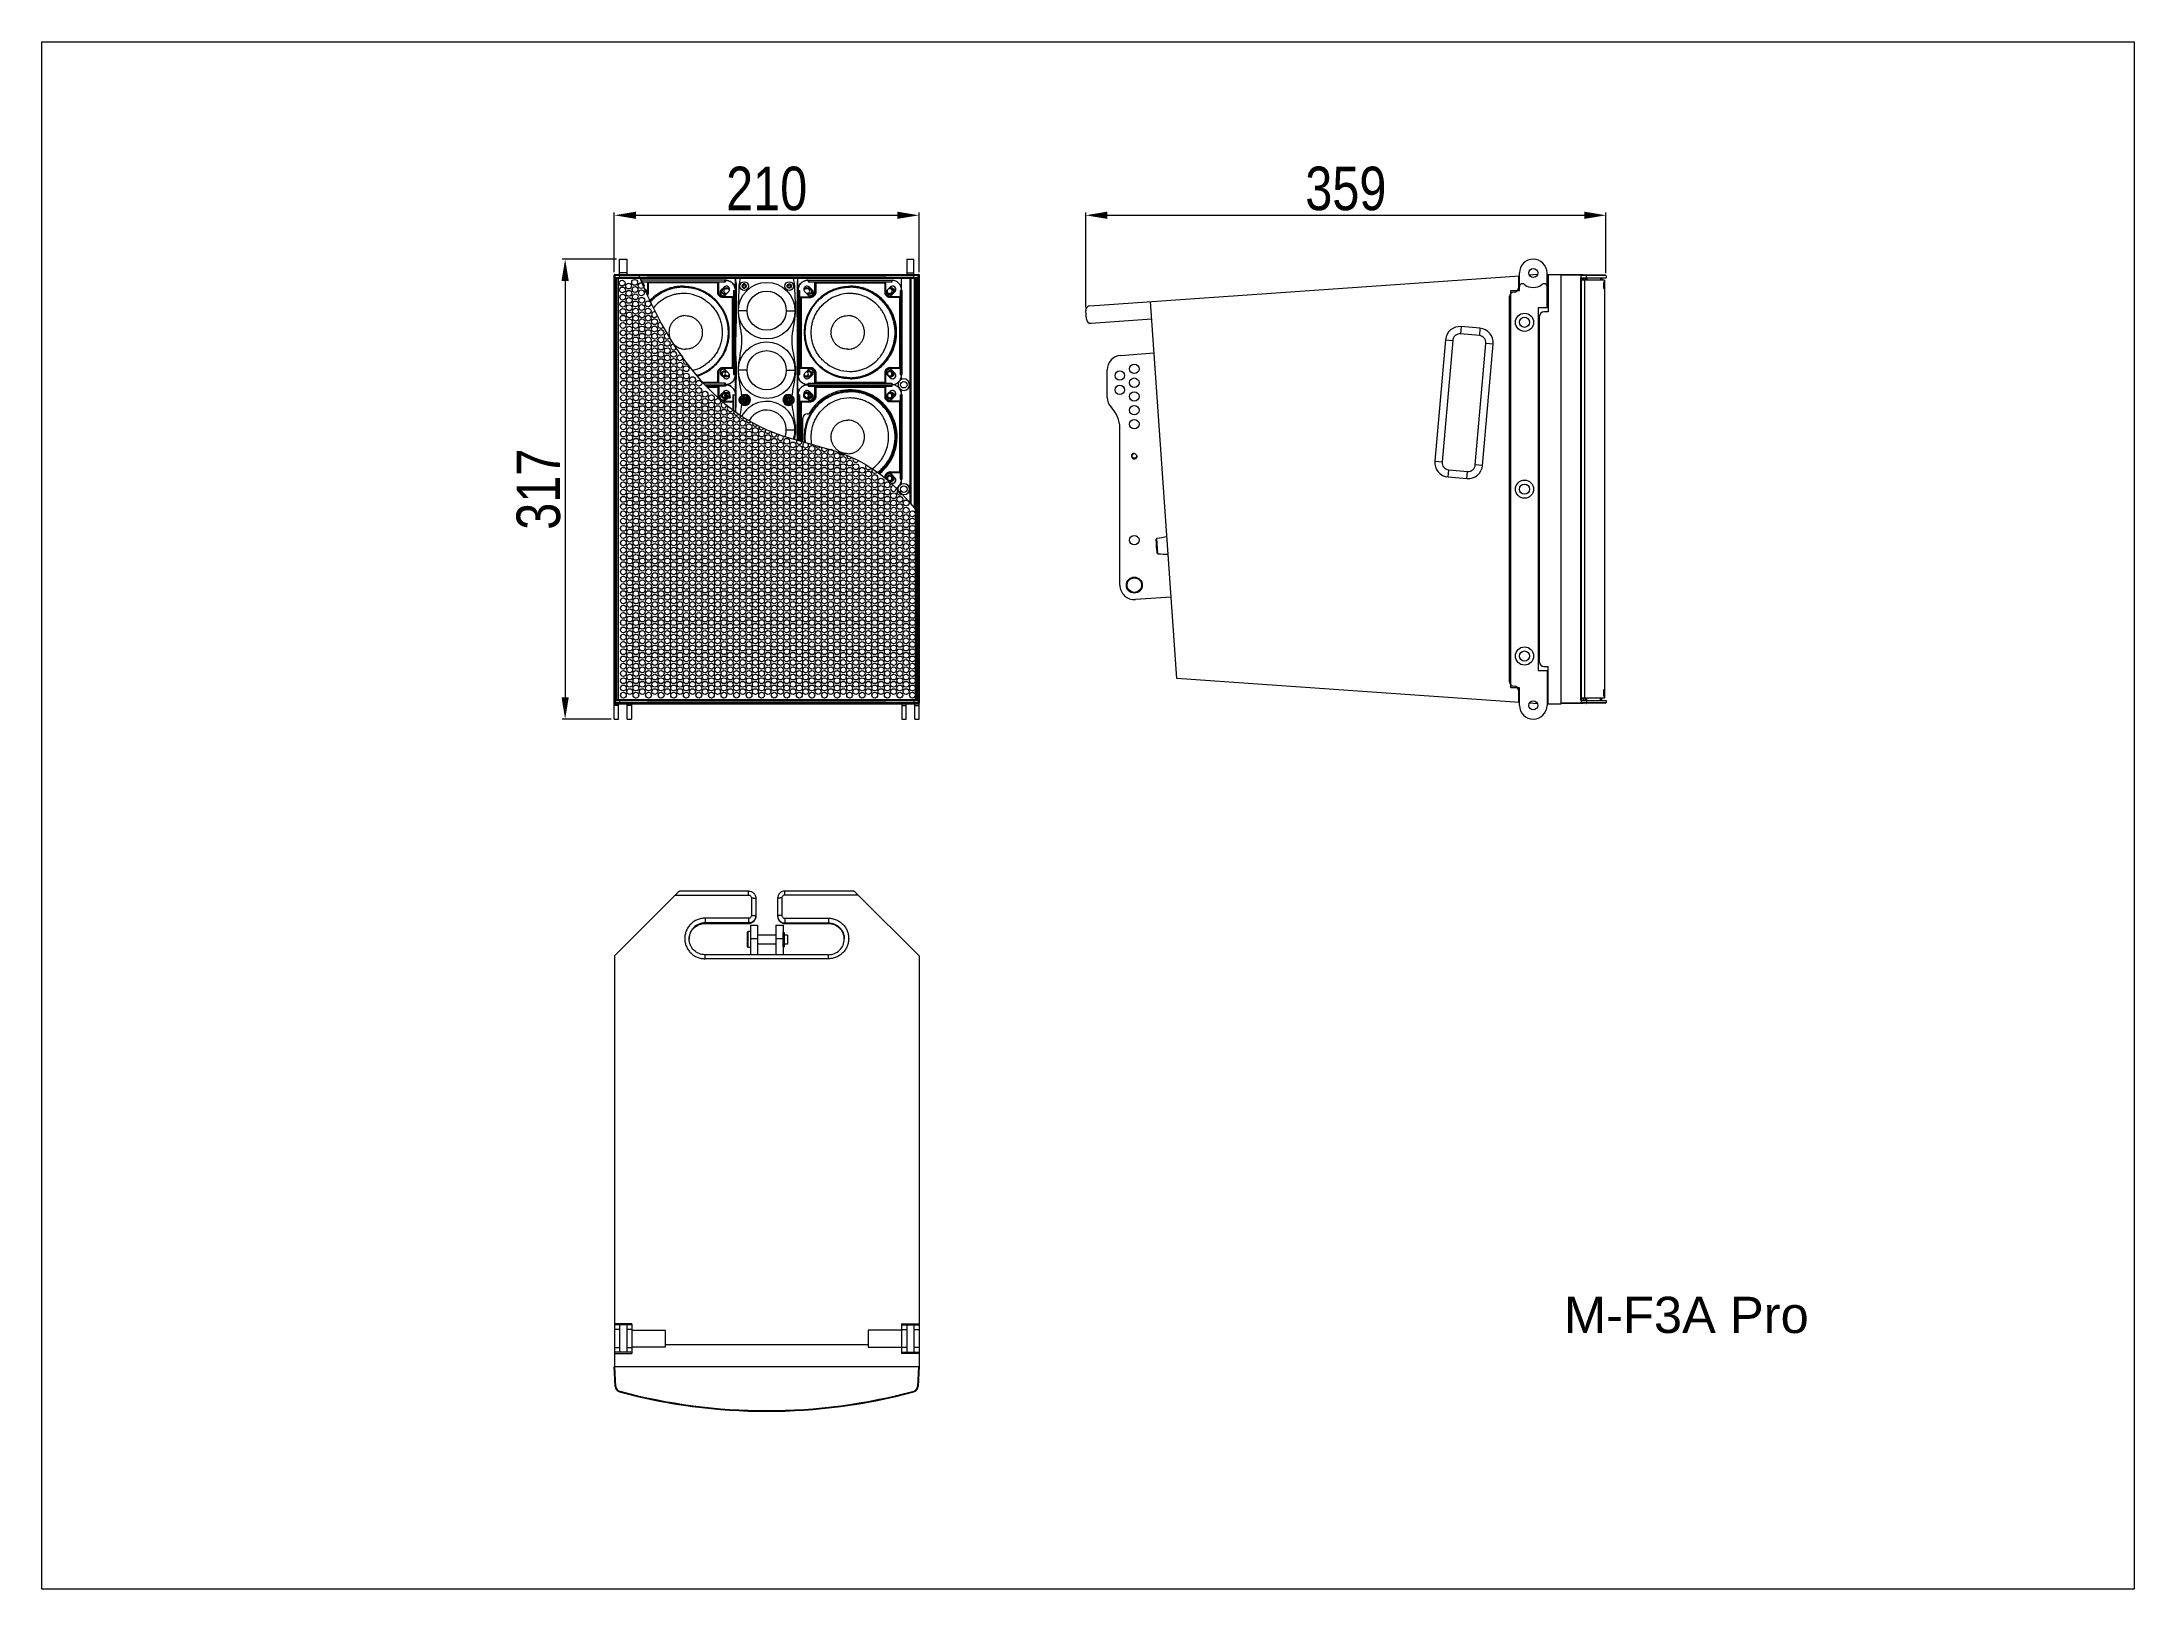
# Model space of a CAD drawing. Header units: millimetres. Extents: x 993 to 2435, y 1246 to 2313.
import ezdxf

# ---------------------------------------------------------------- set-up
doc = ezdxf.new("R2010")
doc.units = ezdxf.units.MM
doc.layers.get('0').update_dxf_attribs({"lineweight": 9})
doc.layers.add('02___PRT_ALL_AXES', color=7, linetype='Continuous')
doc.layers.add('dim', color=252, linetype='Continuous', lineweight=9)
doc.layers.add('标注', color=251, linetype='Continuous', lineweight=9)
doc.styles.add('30', font='arial.ttf', dxfattribs={"width": 0.8, "height": 30})
doc.styles.get("Standard").update_dxf_attribs({"font": 'arial.ttf'})
doc.dimstyles.new('ISO-30', dxfattribs={"dimtxt": 30, "dimasz": 15, "dimexe": 2, "dimexo": 2, "dimgap": 3, "dimtad": 1, "dimtoh": 1, "dimdec": 1, "dimdsep": 46, "dimtxsty": '30', "dimcen": 0, "dimclrd": 256, "dimclre": 256, "dimclrt": 256, "dimadec": 0, "dimazin": 0, "dimtfac": 1, "dimtdec": 1, "dimtmove": 0, "dimatfit": 3, "dimfxl": 1, "dimlwd": -1, "dimlwe": -1, "dimarcsym": 0})

msp = doc.modelspace()

# ---------------------------------------------------------------- texts
at = {"insert": (2042.18, 1447.72), "char_height": 25, "attachment_point": 1}
msp.add_mtext_dynamic_manual_height_columns('M-F3A Pro', width=474.7768, gutter_width=12.5, heights=[0], dxfattribs=at)

# ---------------------------------------------------------------- blocks, each defined once
blk = doc.blocks.new('*D3')
at = {"layer": 'Defpoints', "color": 0, "transparency": 16777216}
for p in [(1597.8, 2193.1), (1387.6, 2151.9), (1597.8, 2151.9)]:
    blk.add_point(p, dxfattribs=at)
at = {"layer": 'dim', "transparency": 16777216}
for p, q in [((1387.6, 2153.9), (1387.6, 2195.1)), ((1402.6, 2193.1), (1582.8, 2193.1)), ((1597.8, 2153.9), (1597.8, 2195.1))]:
    blk.add_line(p, q, dxfattribs=at)
for points in [[(1402.6, 2195.6), (1402.6, 2190.6), (1387.6, 2193.1)], [(1582.8, 2195.6), (1582.8, 2190.6), (1597.8, 2193.1)]]:
    blk.add_solid(points, dxfattribs=at)
at = {"layer": 'dim', "transparency": 16777216, "insert": (1492.7, 2211.4), "char_height": 30, "attachment_point": 5, "style": '30'}
blk.add_mtext('210', dxfattribs=at)
blk = doc.blocks.new('*D4')
at = {"layer": 'Defpoints', "color": 0, "transparency": 16777216}
for p in [(1391.2, 2162.8), (1353.8, 1845.8), (1387.6, 1845.8)]:
    blk.add_point(p, dxfattribs=at)
at = {"layer": 'dim', "transparency": 16777216}
for p, q in [((1389.2, 2162.8), (1351.8, 2162.8)), ((1353.8, 2147.8), (1353.8, 1860.8)), ((1385.6, 1845.8), (1351.8, 1845.8))]:
    blk.add_line(p, q, dxfattribs=at)
for points in [[(1351.3, 2147.8), (1356.3, 2147.8), (1353.8, 2162.8)], [(1351.3, 1860.8), (1356.3, 1860.8), (1353.8, 1845.8)]]:
    blk.add_solid(points, dxfattribs=at)
at = {"layer": 'dim', "transparency": 16777216, "insert": (1335.5, 2004.3), "char_height": 30, "attachment_point": 5, "rotation": 90, "style": '30'}
blk.add_mtext('317', dxfattribs=at)
blk = doc.blocks.new('*D5')
at = {"layer": 'Defpoints', "color": 0, "transparency": 16777216}
for p in [(2071.2, 2193.1), (2071.2, 2151.3), (1712.6, 2127.5)]:
    blk.add_point(p, dxfattribs=at)
at = {"layer": 'dim', "transparency": 16777216}
for p, q in [((1712.6, 2129.5), (1712.6, 2195.1)), ((1727.6, 2193.1), (2056.2, 2193.1)), ((2071.2, 2153.3), (2071.2, 2195.1))]:
    blk.add_line(p, q, dxfattribs=at)
for points in [[(1727.6, 2195.6), (1727.6, 2190.6), (1712.6, 2193.1)], [(2056.2, 2195.6), (2056.2, 2190.6), (2071.2, 2193.1)]]:
    blk.add_solid(points, dxfattribs=at)
at = {"layer": 'dim', "transparency": 16777216, "insert": (1891.9, 2211.4), "char_height": 30, "attachment_point": 5, "style": '30'}
blk.add_mtext('359', dxfattribs=at)

# ---------------------------------------------------------------- dimensions: what is measured, and where the dimension line sits
at = {"layer": 'dim'}
for base, p1, p2, picture, middle in [((1597.83, 2193.11), (1387.61, 2151.86), (1597.83, 2151.86), '*D3', (1492.72, 2211.42)), ((2071.23, 2193.11), (1712.63, 2127.46), (2071.23, 2151.33), '*D5', (1891.93, 2211.43))]:
    dim = msp.add_linear_dim(base=base, p1=p1, p2=p2, dimstyle='ISO-30', override={"dimdec": 0}, dxfattribs=at)
    dim.commit()
    dim.dimension.update_dxf_attribs({"geometry": picture, "text_midpoint": middle})
dim = msp.add_linear_dim(base=(1353.79, 1845.83), p1=(1391.22, 2162.83), p2=(1387.62, 1845.83), angle=90, dimstyle='ISO-30', dxfattribs=at)
dim.commit()
dim.dimension.update_dxf_attribs({"geometry": '*D4', "text_midpoint": (1335.46, 2004.33)})

# ---------------------------------------------------------------- linework, layer by layer
at = {"color": 7, "linetype": 'Continuous'}
for p, q in [((1387.61, 1856.8), (1387.61, 2151.86)), ((1388.34, 2151.62), (1387.61, 2151.86)), ((1387.61, 1856.8), (1387.61, 2151.86)), ((1388.34, 2151.62), (1387.61, 2151.86)), ((1387.72, 2152.16), (1387.72, 2152.33)), ((1387.72, 2152.33), (1387.96, 2152.33)), ((1387.72, 2152.16), (1387.72, 2152.33)), ((1387.72, 2152.33), (1387.95, 2152.33)), ((1388.84, 2152.12), (1388.12, 2152.36)), ((1388.12, 2152.36), (1597.33, 2152.36)), ((1388.84, 2152.12), (1388.12, 2152.36)), ((1388.12, 2152.36), (1597.33, 2152.36)), ((1388.32, 2149.91), (1388.34, 2149.92)), ((1388.32, 1859.8), (1388.32, 2149.06)), ((1388.32, 1859.8), (1388.32, 2149.06)), ((1388.34, 2149.92), (1388.34, 2151.62)), ((1388.34, 2149.94), (1388.34, 2151.62)), ((1389.18, 1858.74), (1389.18, 2149.94)), ((1389.18, 1858.74), (1389.18, 2149.92)), ((1391.04, 2149.9), (1389.18, 2149.92)), ((1389.24, 2149.58), (1389.24, 1859.08)), ((1596.2, 2149.58), (1389.24, 2149.58)), ((1390.35, 2149.58), (1390.35, 1859.08)), ((1391.22, 2152.36), (1391.22, 2162.83)), ((1391.22, 2162.83), (1396.22, 2162.83)), ((1396.22, 2153.33), (1391.22, 2153.33)), ((1391.29, 2149.95), (1391.29, 2151.56)), ((1391.29, 2149.95), (1391.29, 2151.56)), ((1396.22, 2162.83), (1396.22, 2152.36)), ((1404.23, 2152.36), (1597.33, 2152.36)), ((1405.25, 2149.88), (1471.22, 2149.95)), ((1469.72, 2149.95), (1471.22, 2149.95)), ((1471.22, 2149.95), (1471.52, 2149.99)), ((1471.22, 2149.95), (1471.52, 2149.99)), ((1471.22, 2142.25), (1471.22, 2149.95)), ((1491.72, 2150.01), (1474.54, 2150.01)), ((1510.91, 2150.01), (1474.54, 2150.01)), ((1510.91, 2150.01), (1493.72, 2150.01)), ((1514.22, 2149.95), (1513.92, 2149.99)), ((1514.22, 2149.95), (1513.92, 2149.99)), ((1514.22, 2149.95), (1515.72, 2149.95)), ((1514.22, 2142.25), (1514.22, 2149.95)), ((1514.22, 2149.95), (1585.51, 2149.88)), ((1585.51, 2149.88), (1585.51, 2143.14)), ((1585.51, 2149.88), (1591.4, 2149.88)), ((1589.22, 2162.83), (1589.22, 2152.36)), ((1589.22, 2162.83), (1594.22, 2162.83)), ((1589.22, 2153.33), (1594.22, 2153.33)), ((1591.4, 2149.9), (1591.4, 1994.95)), ((1592.4, 1993.8), (1592.4, 2149.9)), ((1594.4, 2149.86), (1592.4, 2149.86)), ((1594.15, 2149.95), (1594.15, 2151.56)), ((1594.15, 2149.95), (1594.15, 2151.56)), ((1594.15, 2149.95), (1594.15, 2151.56)), ((1594.22, 2152.36), (1594.22, 2162.83)), ((1596.26, 2149.92), (1594.4, 2149.9)), ((1594.4, 2149.9), (1594.4, 1991.43)), ((1595.09, 2149.58), (1595.09, 1859.08)), ((1596.2, 2149.58), (1596.2, 1859.08)), ((1596.26, 1858.74), (1596.26, 2149.94)), ((1596.26, 1858.74), (1596.26, 2149.92)), ((1596.26, 1989.16), (1596.26, 2149.92)), ((1597.33, 2152.36), (1596.6, 2152.12)), ((1597.33, 2152.36), (1596.6, 2152.12)), ((1597.33, 2152.36), (1596.6, 2152.12)), ((1597.83, 2151.86), (1597.1, 2151.62)), ((1597.83, 2151.86), (1597.1, 2151.62)), ((1597.83, 2151.86), (1597.1, 2151.62)), ((1597.1, 2149.92), (1597.1, 2151.62)), ((1597.1, 2149.94), (1597.1, 2151.62)), ((1597.1, 2149.92), (1597.1, 2151.62)), ((1597.1, 2149.92), (1597.12, 2149.91)), ((1597.1, 2149.92), (1597.12, 2149.91)), ((1597.12, 2149.94), (1597.12, 2149.06)), ((1597.12, 2149.91), (1597.12, 2149.06)), ((1597.12, 2149.91), (1597.12, 2149.06)), ((1597.12, 2149.06), (1597.12, 2148.86)), ((1597.12, 2149.06), (1597.12, 2148.86)), ((1597.12, 2149.06), (1597.12, 2148.86)), ((1597.12, 1859.6), (1597.12, 2148.86)), ((1597.12, 1859.6), (1597.12, 2148.86)), ((1597.12, 1988.1), (1597.12, 2148.86)), ((1597.49, 2152.33), (1597.72, 2152.33)), ((1597.49, 2152.33), (1597.72, 2152.33)), ((1597.49, 2152.33), (1597.72, 2152.33)), ((1597.72, 2152.16), (1597.72, 2152.33)), ((1597.72, 2152.33), (1597.72, 2152.16)), ((1597.72, 2152.33), (1597.72, 2152.16)), ((1597.83, 2151.86), (1597.83, 1856.8)), ((1597.83, 2151.86), (1597.83, 1856.8)), ((1597.83, 2151.86), (1597.83, 1987.21)), ((1715.41, 2130.66), (2011.56, 2151.37)), ((2010.81, 2151.32), (2010.81, 2143.08)), ((2011.56, 2141.33), (2011.56, 2153.33)), ((2023.95, 2152.24), (2018.34, 2151.84)), ((2030.56, 2129.33), (2030.56, 2153.33)), ((2030.56, 2152.33), (2040.31, 2152.33)), ((2031.31, 2152.33), (2031.31, 2126.58)), ((2070.75, 2151.83), (2040.31, 2152.36)), ((2040.31, 1856.33), (2040.31, 2152.33)), ((2054.1, 2151.62), (2040.31, 2151.86)), ((2053.85, 2149.91), (2071.23, 2150.07)), ((2053.85, 1859.8), (2053.85, 2149.06)), ((2054.1, 2149.92), (2054.1, 2151.62)), ((2057.76, 2151.56), (2054.1, 2151.62)), ((2054.32, 1858.74), (2054.32, 2149.92)), ((2055.12, 2149.93), (2055.12, 2148.33)), ((2055.65, 2149.93), (2055.65, 2148.33)), ((2056.89, 2149.94), (2056.89, 2148.33)), ((2057.38, 2149.94), (2057.38, 2148.36)), ((2057.76, 2149.95), (2057.76, 2151.56)), ((2071.23, 2151.33), (2057.76, 2151.56)), ((2057.89, 2149.95), (2057.89, 2148.36)), ((2067.43, 2150.03), (2067.43, 2148.36)), ((2067.54, 2150.03), (2067.54, 2148.33)), ((2068.23, 2150.04), (2068.23, 2148.33)), ((2071.23, 2151.33), (2071.23, 2150.06)), ((1406.34, 2148.33), (1406.34, 2147.33)), ((1464.21, 2148.33), (1406.34, 2148.33)), ((1406.34, 2147.33), (1464.21, 2147.33)), ((1409.63, 2141.5), (1408.23, 2142.92)), ((1463.33, 2143.62), (1461.22, 2141.5)), ((1461.22, 2141.5), (1461.34, 2141.5)), ((1463.45, 2143.62), (1461.34, 2141.5)), ((1463.33, 2143.62), (1463.45, 2143.62)), ((1463.57, 2143.08), (1463.63, 2142.58)), ((1463.57, 2143.08), (1465.37, 2143.08)), ((1463.57, 2138.58), (1463.63, 2139.08)), ((1464.64, 2138.58), (1463.57, 2138.58)), ((1463.63, 2142.58), (1465.43, 2142.58)), ((1465.14, 2139.08), (1463.63, 2139.08)), ((1463.91, 2147.33), (1463.91, 2148.33)), ((1464.21, 2148.33), (1464.21, 2147.33)), ((1464.38, 2138.32), (1466.48, 2140.44)), ((1465.37, 2143.08), (1465.43, 2142.58)), ((1469.86, 2141.33), (1469.86, 2083.33)), ((1469.86, 2141.33), (1471.28, 2141.33)), ((1470.85, 2083.33), (1470.85, 2141.33)), ((1471.28, 2083.33), (1471.28, 2141.33)), ((1471.59, 2143.4), (1471.62, 2133.01)), ((1513.82, 2130.83), (1513.84, 2137.31)), ((1513.87, 2145.33), (1513.89, 2147.5)), ((1514.16, 2141.33), (1514.16, 2083.33)), ((1514.16, 2141.33), (1515.58, 2141.33)), ((1514.59, 2141.33), (1514.59, 2083.33)), ((1515.58, 2083.33), (1515.58, 2141.33)), ((1518.96, 2140.44), (1521.06, 2138.32)), ((1520.07, 2143.08), (1520.01, 2142.58)), ((1520.01, 2142.58), (1521.81, 2142.58)), ((1520.07, 2143.08), (1521.87, 2143.08)), ((1521.81, 2139.08), (1520.31, 2139.08)), ((1521.87, 2138.58), (1520.8, 2138.58)), ((1521.23, 2148.33), (1521.23, 2147.33)), ((1521.23, 2148.33), (1579.1, 2148.33)), ((1521.23, 2147.33), (1579.1, 2147.33)), ((1521.54, 2148.33), (1521.54, 2147.33)), ((1521.87, 2143.08), (1521.81, 2142.58)), ((1521.87, 2138.58), (1521.81, 2139.08)), ((1524.1, 2141.5), (1521.99, 2143.62)), ((1522.12, 2143.62), (1521.99, 2143.62)), ((1524.22, 2141.5), (1522.12, 2143.62)), ((1524.22, 2141.5), (1524.1, 2141.5)), ((1577.91, 2143.62), (1575.81, 2141.5)), ((1577.5, 2143.08), (1577.44, 2142.58)), ((1577.44, 2142.58), (1578.39, 2142.58)), ((1577.5, 2138.58), (1577.44, 2139.08)), ((1578.39, 2139.08), (1577.44, 2139.08)), ((1577.5, 2143.08), (1578.45, 2143.08)), ((1578.45, 2138.58), (1577.5, 2138.58)), ((1578.45, 2143.08), (1578.39, 2142.58)), ((1578.45, 2138.58), (1578.39, 2139.08)), ((1578.84, 2138.32), (1580.95, 2140.44)), ((1578.97, 2138.32), (1578.84, 2138.32)), ((1578.97, 2138.32), (1581.07, 2140.44)), ((1579.1, 2147.33), (1579.1, 2148.33)), ((1581.07, 2140.44), (1580.95, 2140.44)), ((1584.75, 2141.33), (1584.75, 2083.33)), ((1584.75, 2141.33), (1586.05, 2141.33)), ((1585.06, 2141.33), (1585.06, 2083.33)), ((1586.05, 2083.33), (1586.05, 2141.33)), ((2004.81, 1871.58), (2004.81, 2137.08)), ((2005.56, 1867.33), (2005.56, 2141.33)), ((2005.56, 2141.33), (2011.56, 2141.33)), ((2070.23, 2148.33), (2054.32, 2148.33)), ((2056.46, 2148.33), (2056.46, 1860.33)), ((2069.92, 2147.53), (2069.92, 2147.53)), ((2069.92, 2142.13), (2069.92, 2142.13)), ((2070.23, 2148.33), (2070.23, 1860.33)), ((1479.22, 2127.33), (1473.22, 2127.33)), ((1506.22, 2127.33), (1512.22, 2127.33)), ((1713.04, 2121.47), (1712.63, 2127.46)), ((1716.25, 2118.69), (1758.14, 2121.62)), ((1775.47, 1873.8), (1757.31, 2133.59)), ((2024.56, 2129.33), (2024.56, 1879.33)), ((2030.56, 2129.33), (2024.56, 2129.33)), ((2025.31, 1885.08), (2025.31, 2123.58)), ((2031.31, 2126.58), (2028.31, 2126.58)), ((1513.97, 2112.25), (1513.88, 2119.5)), ((1513.99, 2109.16), (1513.97, 2112.25)), ((1960.58, 2107.24), (1953.25, 2023.56)), ((1965.56, 2106.8), (1958.24, 2023.12)), ((1960.58, 2107.24), (1965.56, 2106.8)), ((1971.41, 2116.33), (1970.97, 2111.35)), ((1983.92, 2110.21), (1970.97, 2111.35)), ((1984.36, 2115.19), (1971.41, 2116.33)), ((1984.36, 2115.19), (1983.92, 2110.21)), ((1736.66, 2096.56), (1759.78, 2098.18)), ((1981.15, 2021.12), (1988.47, 2104.8)), ((1986.13, 2020.68), (1993.45, 2104.36)), ((1993.45, 2104.36), (1988.47, 2104.8)), ((1464.21, 2077.33), (1449.09, 2077.33)), ((1461.22, 2083.16), (1463.33, 2081.04)), ((1461.22, 2083.16), (1461.34, 2083.16)), ((1461.34, 2083.16), (1463.45, 2081.04)), ((1463.33, 2081.04), (1463.45, 2081.04)), ((1463.57, 2085.83), (1463.63, 2085.33)), ((1463.57, 2085.83), (1464.89, 2085.83)), ((1463.57, 2081.83), (1463.63, 2082.33)), ((1465.37, 2081.83), (1463.57, 2081.83)), ((1463.63, 2085.33), (1465.37, 2085.33)), ((1465.43, 2082.33), (1463.63, 2082.33)), ((1463.91, 2076.33), (1463.91, 2077.33)), ((1464.21, 2076.33), (1464.21, 2077.33)), ((1466.48, 2084.22), (1464.38, 2086.34)), ((1465.37, 2081.83), (1465.43, 2082.33)), ((1469.86, 2083.33), (1471.28, 2083.33)), ((1471.22, 2057.63), (1471.22, 2082.41)), ((1479.22, 2086.33), (1473.22, 2086.33)), ((1506.22, 2086.33), (1512.22, 2086.33)), ((1513.94, 2073.2), (1513.88, 2078.23)), ((1514.16, 2083.33), (1515.58, 2083.33)), ((1514.22, 2037.93), (1514.22, 2082.41)), ((1521.06, 2086.34), (1518.96, 2084.22)), ((1520.07, 2081.83), (1520.01, 2082.33)), ((1520.01, 2082.33), (1521.81, 2082.33)), ((1521.81, 2085.33), (1520.07, 2085.33)), ((1520.07, 2081.83), (1521.87, 2081.83)), ((1521.87, 2085.83), (1520.55, 2085.83)), ((1521.23, 2076.33), (1521.23, 2077.33)), ((1521.23, 2077.33), (1579.1, 2077.33)), ((1521.54, 2077.33), (1521.54, 2076.33)), ((1521.87, 2085.83), (1521.81, 2085.33)), ((1521.87, 2081.83), (1521.81, 2082.33)), ((1521.99, 2081.04), (1524.1, 2083.16)), ((1522.12, 2081.04), (1521.99, 2081.04)), ((1522.12, 2081.04), (1524.22, 2083.16)), ((1524.22, 2083.16), (1524.1, 2083.16)), ((1575.81, 2083.16), (1577.91, 2081.04)), ((1577.5, 2085.83), (1577.44, 2085.33)), ((1578.39, 2085.33), (1577.44, 2085.33)), ((1577.44, 2082.33), (1578.39, 2082.33)), ((1577.5, 2081.83), (1577.44, 2082.33)), ((1578.45, 2085.83), (1577.5, 2085.83)), ((1577.5, 2081.83), (1578.45, 2081.83)), ((1578.45, 2085.83), (1578.39, 2085.33)), ((1578.45, 2081.83), (1578.39, 2082.33)), ((1578.97, 2086.34), (1578.84, 2086.34)), ((1580.95, 2084.22), (1578.84, 2086.34)), ((1581.07, 2084.22), (1578.97, 2086.34)), ((1579.1, 2076.33), (1579.1, 2077.33)), ((1581.07, 2084.22), (1580.95, 2084.22)), ((1584.75, 2083.33), (1586.05, 2083.33)), ((1585.51, 2081.52), (1585.51, 2079.95)), ((1450.02, 2076.33), (1464.21, 2076.33)), ((1450.02, 2076.33), (1464.21, 2076.33)), ((1464.21, 2075.33), (1450.97, 2075.33)), ((1461.22, 2069.5), (1463.33, 2071.62)), ((1461.22, 2069.5), (1461.34, 2069.5)), ((1461.34, 2069.5), (1463.45, 2071.62)), ((1462.92, 2070.83), (1462.86, 2070.33)), ((1462.92, 2070.83), (1462.86, 2070.33)), ((1462.92, 2066.83), (1462.86, 2067.33)), ((1462.92, 2066.83), (1462.86, 2067.33)), ((1465.15, 2069.5), (1463.04, 2071.62)), ((1463.16, 2071.62), (1463.04, 2071.62)), ((1465.27, 2069.5), (1463.16, 2071.62)), ((1463.33, 2071.62), (1463.45, 2071.62)), ((1463.57, 2070.83), (1463.63, 2070.33)), ((1463.57, 2070.83), (1465.37, 2070.83)), ((1463.57, 2070.83), (1463.63, 2070.33)), ((1465.37, 2070.83), (1463.57, 2070.83)), ((1463.57, 2066.83), (1463.63, 2067.33)), ((1463.57, 2066.83), (1463.63, 2067.33)), ((1465.37, 2066.83), (1463.57, 2066.83)), ((1463.57, 2066.83), (1464.89, 2066.83)), ((1463.63, 2070.33), (1465.43, 2070.33)), ((1465.43, 2070.33), (1463.63, 2070.33)), ((1465.43, 2067.33), (1463.63, 2067.33)), ((1463.63, 2067.33), (1465.37, 2067.33)), ((1463.91, 2076.33), (1463.91, 2075.33)), ((1464.21, 2076.33), (1464.21, 2075.33)), ((1466.48, 2068.44), (1464.38, 2066.32)), ((1465.27, 2069.5), (1465.15, 2069.5)), ((1465.37, 2070.83), (1465.43, 2070.33)), ((1465.37, 2070.83), (1465.43, 2070.33)), ((1465.37, 2066.83), (1465.43, 2067.33)), ((1469.28, 2069.33), (1471.28, 2069.33)), ((1475.31, 2068.75), (1475.63, 2068.36)), ((1475.31, 2062.91), (1475.63, 2063.3)), ((1510.13, 2068.75), (1509.81, 2068.36)), ((1510.13, 2062.91), (1509.81, 2063.3)), ((1514.16, 2069.33), (1514.16, 2037.94)), ((1514.16, 2069.33), (1515.58, 2069.33)), ((1514.59, 2069.33), (1514.59, 2037.82)), ((1515.58, 2037.54), (1515.58, 2069.33)), ((1518.96, 2068.44), (1521.06, 2066.32)), ((1520.07, 2071.08), (1520.01, 2070.58)), ((1520.07, 2070.83), (1520.01, 2070.33)), ((1520.01, 2070.58), (1521.81, 2070.58)), ((1521.81, 2070.33), (1520.01, 2070.33)), ((1520.07, 2066.83), (1520.01, 2067.33)), ((1520.01, 2067.33), (1521.81, 2067.33)), ((1520.07, 2071.08), (1521.87, 2071.08)), ((1521.87, 2070.83), (1520.07, 2070.83)), ((1520.07, 2066.83), (1521.87, 2066.83)), ((1521.81, 2067.08), (1520.31, 2067.08)), ((1521.87, 2066.58), (1520.8, 2066.58)), ((1521.23, 2076.33), (1579.1, 2076.33)), ((1521.23, 2076.33), (1521.23, 2075.33)), ((1521.23, 2076.33), (1579.1, 2076.33)), ((1521.23, 2075.33), (1579.1, 2075.33)), ((1521.54, 2076.33), (1521.54, 2075.33)), ((1521.87, 2071.08), (1521.81, 2070.58)), ((1521.87, 2070.83), (1521.81, 2070.33)), ((1521.87, 2066.83), (1521.81, 2067.33)), ((1521.87, 2066.58), (1521.81, 2067.08)), ((1524.1, 2069.5), (1521.99, 2071.62)), ((1522.12, 2071.62), (1521.99, 2071.62)), ((1524.22, 2069.5), (1522.12, 2071.62)), ((1524.22, 2069.5), (1524.1, 2069.5)), ((1556.78, 2072.13), (1543.48, 2072.13)), ((1577.91, 2071.62), (1575.81, 2069.5)), ((1577.5, 2071.08), (1577.44, 2070.58)), ((1577.5, 2070.83), (1577.44, 2070.33)), ((1577.44, 2070.58), (1578.39, 2070.58)), ((1578.39, 2070.33), (1577.44, 2070.33)), ((1577.44, 2067.33), (1578.39, 2067.33)), ((1577.5, 2066.83), (1577.44, 2067.33)), ((1577.5, 2066.58), (1577.44, 2067.08)), ((1578.39, 2067.08), (1577.44, 2067.08)), ((1577.5, 2071.08), (1578.45, 2071.08)), ((1578.45, 2070.83), (1577.5, 2070.83)), ((1577.5, 2066.83), (1578.45, 2066.83)), ((1578.45, 2066.58), (1577.5, 2066.58)), ((1578.45, 2071.08), (1578.39, 2070.58)), ((1578.45, 2070.83), (1578.39, 2070.33)), ((1578.45, 2066.83), (1578.39, 2067.33)), ((1578.45, 2066.58), (1578.39, 2067.08)), ((1578.84, 2066.32), (1580.95, 2068.44)), ((1578.97, 2066.32), (1578.84, 2066.32)), ((1578.97, 2066.32), (1581.07, 2068.44)), ((1579.1, 2075.33), (1579.1, 2076.33)), ((1581.07, 2068.44), (1580.95, 2068.44)), ((1584.75, 2069.33), (1584.75, 2011.33)), ((1584.75, 2069.33), (1586.05, 2069.33)), ((1585.06, 2069.33), (1585.06, 2011.33)), ((1585.51, 2072.71), (1585.51, 2007.95)), ((1586.05, 2011.33), (1586.05, 2069.33)), ((1517.66, 2036.96), (1517.66, 2053.33)), ((1520.66, 2056.33), (1521.87, 2056.33)), ((1506.22, 2045.33), (1512.22, 2045.33)), ((1513.98, 2037.99), (1513.97, 2040.25)), ((1582.22, 2035.02), (1582.22, 2045.64)), ((1736.11, 1938.2), (1736.11, 2046.48)), ((1953.25, 2023.56), (1958.24, 2023.12)), ((1986.13, 2020.68), (1981.15, 2021.12)), ((1575.81, 2011.16), (1577.91, 2009.04)), ((1577.5, 2013.83), (1577.44, 2013.33)), ((1577.5, 2013.83), (1577.44, 2013.33)), ((1578.39, 2013.33), (1577.44, 2013.33)), ((1578.39, 2013.33), (1577.44, 2013.33)), ((1577.44, 2010.33), (1578.39, 2010.33)), ((1577.5, 2009.83), (1577.44, 2010.33)), ((1577.44, 2010.33), (1578.39, 2010.33)), ((1577.5, 2009.83), (1577.44, 2010.33)), ((1578.45, 2013.83), (1577.5, 2013.83)), ((1578.45, 2013.83), (1577.5, 2013.83)), ((1577.5, 2009.83), (1578.45, 2009.83)), ((1577.5, 2009.83), (1578.45, 2009.83)), ((1578.45, 2013.83), (1578.39, 2013.33)), ((1578.45, 2013.83), (1578.39, 2013.33)), ((1578.45, 2009.83), (1578.39, 2010.33)), ((1578.45, 2009.83), (1578.39, 2010.33)), ((1578.97, 2014.34), (1578.84, 2014.34)), ((1580.95, 2012.22), (1578.84, 2014.34)), ((1581.07, 2012.22), (1578.97, 2014.34)), ((1581.07, 2012.22), (1580.95, 2012.22)), ((1584.75, 2011.33), (1586.05, 2011.33)), ((1962.34, 2012.72), (1962.78, 2017.7)), ((1962.34, 2012.72), (1975.3, 2011.59)), ((1962.78, 2017.7), (1975.73, 2016.57)), ((1975.3, 2011.59), (1975.73, 2016.57)), ((1761.91, 1960.14), (1761.23, 1969.81)), ((1761.52, 1962.03), (1761.53, 1962.02)), ((1761.53, 1962.02), (1761.52, 1962.03)), ((1761.53, 1961.99), (1761.53, 1962.02)), ((1761.54, 1961.95), (1761.53, 1961.99)), ((1762.37, 1959.76), (1761.64, 1970.26)), ((1761.77, 1960.77), (1761.78, 1960.73)), ((1761.78, 1960.73), (1761.78, 1960.7)), ((1761.78, 1960.69), (1761.78, 1960.7)), ((1761.78, 1960.7), (1761.78, 1960.69)), ((1771.55, 1929.95), (1746.81, 1928.22)), ((2024.56, 1879.33), (2030.56, 1879.33)), ((2028.31, 1882.08), (2031.31, 1882.08)), ((2030.56, 1879.33), (2030.56, 1855.33)), ((2031.31, 1856.33), (2031.31, 1882.08)), ((2011.56, 1857.29), (1775.47, 1873.8)), ((2011.56, 1867.33), (2005.56, 1867.33)), ((2010.81, 1865.58), (2010.81, 1857.34)), ((2011.56, 1855.33), (2011.56, 1867.33)), ((2069.92, 1866.53), (2069.92, 1866.53)), ((2069.92, 1861.13), (2069.92, 1861.13)), ((1388.34, 1857.04), (1387.61, 1856.8)), ((1388.34, 1857.04), (1387.61, 1856.8)), ((1387.62, 1845.83), (1387.62, 1856.5)), ((1390.62, 1855.33), (1387.62, 1855.33)), ((1387.72, 1856.5), (1387.72, 1856.33)), ((1387.96, 1856.33), (1387.72, 1856.33)), ((1387.72, 1856.33), (1387.95, 1856.33)), ((1388.84, 1856.54), (1388.12, 1856.3)), ((1388.84, 1856.54), (1388.12, 1856.3)), ((1597.33, 1856.3), (1388.12, 1856.3)), ((1388.12, 1856.3), (1597.33, 1856.3)), ((1388.32, 1859.6), (1388.32, 1859.8)), ((1388.32, 1858.75), (1388.32, 1859.6)), ((1388.34, 1858.74), (1388.32, 1858.75)), ((1388.34, 1858.74), (1388.34, 1857.04)), ((1388.34, 1858.72), (1388.34, 1857.04)), ((1596.2, 1859.08), (1389.24, 1859.08)), ((1390.62, 1845.83), (1390.62, 1856.3)), ((1391.29, 1858.71), (1391.29, 1857.1)), ((1391.29, 1858.71), (1391.29, 1857.1)), ((1396.62, 1845.83), (1396.62, 1856.3)), ((1399.62, 1855.33), (1396.62, 1855.33)), ((1399.62, 1856.3), (1399.62, 1845.83)), ((1471.22, 1858.71), (1469.72, 1858.71)), ((1471.22, 1858.71), (1471.52, 1858.67)), ((1491.72, 1858.65), (1474.54, 1858.65)), ((1510.91, 1858.65), (1493.72, 1858.65)), ((1514.22, 1858.71), (1513.92, 1858.67)), ((1515.72, 1858.71), (1514.22, 1858.71)), ((1585.83, 1856.3), (1585.83, 1845.83)), ((1585.83, 1855.33), (1588.83, 1855.33)), ((1588.83, 1845.83), (1588.83, 1856.3)), ((1594.15, 1858.71), (1594.15, 1857.1)), ((1594.15, 1858.71), (1594.15, 1857.1)), ((1594.83, 1845.83), (1594.83, 1856.3)), ((1594.83, 1855.33), (1597.83, 1855.33)), ((1597.33, 1856.3), (1596.6, 1856.54)), ((1597.33, 1856.3), (1596.6, 1856.54)), ((1597.12, 1858.75), (1597.1, 1858.74)), ((1597.1, 1858.74), (1597.1, 1857.04)), ((1597.1, 1858.72), (1597.1, 1857.04)), ((1597.83, 1856.8), (1597.1, 1857.04)), ((1597.83, 1856.8), (1597.1, 1857.04)), ((1597.12, 1859.6), (1597.12, 1859.8)), ((1597.12, 1858.72), (1597.12, 1859.6)), ((1597.72, 1856.33), (1597.49, 1856.33)), ((1597.49, 1856.33), (1597.72, 1856.33)), ((1597.72, 1856.33), (1597.72, 1856.5)), ((1597.83, 1845.83), (1597.83, 1856.5)), ((2023.95, 1856.43), (2018.34, 1856.82)), ((2030.56, 1856.33), (2040.31, 1856.33)), ((2054.1, 1857.04), (2040.31, 1856.8)), ((2070.75, 1856.83), (2040.31, 1856.3)), ((2053.85, 1858.75), (2053.85, 1859.03)), ((2053.85, 1858.75), (2071.23, 1858.59)), ((2054.1, 1858.74), (2054.1, 1857.04)), ((2057.76, 1857.1), (2054.1, 1857.04)), ((2070.23, 1860.33), (2054.32, 1860.33)), ((2055.32, 1860.33), (2055.32, 1858.73)), ((2055.65, 1858.73), (2055.65, 1860.33)), ((2056.89, 1858.72), (2056.89, 1860.33)), ((2057.38, 1858.72), (2057.38, 1860.3)), ((2057.76, 1858.71), (2057.76, 1857.1)), ((2071.23, 1857.33), (2057.76, 1857.1)), ((2057.89, 1858.71), (2057.89, 1860.3)), ((2067.43, 1858.63), (2067.43, 1860.3)), ((2067.54, 1858.63), (2067.54, 1860.33)), ((2068.23, 1858.62), (2068.23, 1860.33)), ((2071.23, 1858.6), (2071.23, 1857.33)), ((1387.62, 1845.83), (1390.62, 1845.83)), ((1396.62, 1845.83), (1399.62, 1845.83)), ((1585.83, 1845.83), (1588.83, 1845.83)), ((1594.83, 1845.83), (1597.83, 1845.83)), ((1387.72, 1682.66), (1429.72, 1724.56)), ((1429.72, 1724.56), (1480.22, 1724.56)), ((1480.22, 1727.35), (1432.69, 1727.35)), ((1480.22, 1724.56), (1480.22, 1727.35)), ((1482.22, 1722.56), (1482.22, 1710.59)), ((1485.22, 1722.35), (1485.22, 1709.96)), ((1500.22, 1722.35), (1500.22, 1709.96)), ((1503.22, 1722.56), (1503.22, 1710.59)), ((1505.22, 1724.56), (1505.22, 1727.35)), ((1552.75, 1727.35), (1505.22, 1727.35)), ((1555.72, 1724.56), (1505.22, 1724.56)), ((1597.72, 1682.66), (1555.72, 1724.56)), ((1450.22, 1708.6), (1450.22, 1704.97)), ((1480.22, 1708.6), (1450.22, 1708.6)), ((1480.22, 1705.4), (1450.22, 1705.4)), ((1450.22, 1704.98), (1480.22, 1704.98)), ((1450.22, 1704.97), (1480.22, 1704.97)), ((1480.22, 1708.6), (1480.22, 1704.97)), ((1481.47, 1703.86), (1481.47, 1683.46)), ((1481.47, 1703.86), (1486.47, 1703.86)), ((1486.47, 1703.86), (1486.47, 1683.46)), ((1498.97, 1703.86), (1498.97, 1683.46)), ((1498.97, 1703.86), (1503.97, 1703.86)), ((1503.97, 1703.86), (1503.97, 1683.46)), ((1505.22, 1708.6), (1505.22, 1704.97)), ((1505.22, 1708.6), (1535.22, 1708.6)), ((1505.22, 1705.4), (1535.22, 1705.4)), ((1505.22, 1704.98), (1535.22, 1704.98)), ((1505.22, 1704.97), (1535.22, 1704.97)), ((1535.22, 1708.6), (1535.22, 1704.97)), ((1479.47, 1698.86), (1479.97, 1699.36)), ((1479.47, 1688.86), (1479.47, 1698.86)), ((1479.47, 1688.86), (1479.97, 1688.36)), ((1479.97, 1688.36), (1479.97, 1699.36)), ((1481.47, 1699.36), (1479.97, 1699.36)), ((1481.47, 1688.36), (1479.97, 1688.36)), ((1481.47, 1694.56), (1486.47, 1694.56)), ((1498.97, 1696.96), (1486.47, 1696.96)), ((1498.97, 1690.76), (1486.47, 1690.76)), ((1498.97, 1694.56), (1503.97, 1694.56)), ((1504.17, 1696.96), (1503.97, 1696.96)), ((1504.17, 1690.76), (1503.97, 1690.76)), ((1504.17, 1698.86), (1504.17, 1698.73)), ((1504.17, 1688.98), (1504.17, 1698.73)), ((1504.17, 1688.98), (1504.17, 1688.86)), ((1504.3, 1696.36), (1504.3, 1698.86)), ((1504.3, 1698.86), (1504.67, 1698.86)), ((1504.3, 1697.76), (1504.67, 1697.76)), ((1504.3, 1696.67), (1504.67, 1696.67)), ((1504.3, 1696.2), (1504.67, 1696.2)), ((1504.3, 1691.51), (1504.67, 1691.51)), ((1504.3, 1688.86), (1504.3, 1691.36)), ((1504.3, 1691.05), (1504.67, 1691.05)), ((1504.3, 1689.95), (1504.67, 1689.95)), ((1504.3, 1688.86), (1504.67, 1688.86)), ((1504.67, 1698.86), (1504.67, 1696.2)), ((1504.67, 1691.51), (1504.67, 1688.86)), ((1504.8, 1698.73), (1504.8, 1696.36)), ((1504.97, 1696.36), (1504.8, 1696.36)), ((1504.8, 1691.36), (1504.8, 1688.98)), ((1504.97, 1691.36), (1504.8, 1691.36)), ((1504.97, 1690.76), (1504.97, 1696.96)), ((1506.97, 1696.96), (1504.97, 1696.96)), ((1506.97, 1690.76), (1504.97, 1690.76)), ((1506.97, 1696.96), (1506.97, 1690.76)), ((1387.72, 1682.66), (1387.72, 1399.66)), ((1450.22, 1680.67), (1450.22, 1683.46)), ((1535.22, 1683.46), (1450.22, 1683.46)), ((1535.22, 1680.67), (1450.22, 1680.67)), ((1535.22, 1680.67), (1535.22, 1683.46)), ((1597.72, 1682.66), (1597.72, 1399.66)), ((1399.72, 1429.16), (1387.72, 1429.16)), ((1399.72, 1428.41), (1387.72, 1428.41)), ((1391.22, 1428.41), (1391.22, 1409.41)), ((1396.22, 1428.41), (1396.22, 1409.41)), ((1399.72, 1429.16), (1399.72, 1408.66)), ((1585.72, 1429.16), (1597.72, 1429.16)), ((1585.72, 1429.16), (1585.72, 1408.66)), ((1585.72, 1428.41), (1597.72, 1428.41)), ((1589.22, 1428.41), (1589.22, 1409.41)), ((1594.22, 1428.41), (1594.22, 1409.41)), ((1391.22, 1425.16), (1387.72, 1425.16)), ((1399.72, 1425.16), (1396.22, 1425.16)), ((1399.72, 1424.66), (1422.72, 1424.66)), ((1422.72, 1424.66), (1422.72, 1412.99)), ((1562.72, 1414.66), (1422.72, 1414.66)), ((1585.72, 1424.66), (1562.72, 1424.66)), ((1562.72, 1424.66), (1562.72, 1412.99)), ((1585.72, 1425.16), (1589.22, 1425.16)), ((1594.22, 1425.16), (1597.72, 1425.16)), ((1388.34, 1385.86), (1387.61, 1399.66)), ((1387.72, 1412.66), (1391.22, 1412.66)), ((1399.72, 1409.41), (1387.72, 1409.41)), ((1387.72, 1408.66), (1399.72, 1408.66)), ((1387.72, 1399.66), (1597.72, 1399.66)), ((1388.84, 1385.88), (1388.12, 1399.66)), ((1396.22, 1412.66), (1399.72, 1412.66)), ((1422.72, 1412.99), (1399.72, 1412.99)), ((1562.72, 1412.99), (1585.72, 1412.99)), ((1589.22, 1412.66), (1585.72, 1412.66)), ((1585.72, 1409.41), (1597.72, 1409.41)), ((1597.72, 1408.66), (1585.72, 1408.66)), ((1597.72, 1412.66), (1594.22, 1412.66)), ((1597.33, 1399.66), (1596.6, 1385.88)), ((1597.83, 1399.66), (1597.1, 1385.86)), ((1597.81, 1399.66), (1597.83, 1399.66))]:
    msp.add_line(p, q, dxfattribs=at)
for p, q in [((1727.36, 2067.66), (1727.36, 2086.62)), ((1469.28, 2069.33), (1469.28, 2059.05)), ((1469.65, 2069.33), (1469.65, 2058.78))]:
    msp.add_line(p, q)
for points in [[(1471.55, 2147.48), (1471.57, 2145.33), (1471.59, 2143.4)], [(1513.84, 2137.31), (1513.86, 2143.4), (1513.87, 2145.33)], [(1471.62, 2133.01), (1471.62, 2130.83), (1471.63, 2128.63), (1471.62, 2126.4), (1471.61, 2124.13), (1471.59, 2121.83), (1471.57, 2119.5), (1471.54, 2117.13), (1471.51, 2114.72), (1471.48, 2112.25), (1471.45, 2109.25)], [(1513.88, 2119.5), (1513.85, 2121.83), (1513.83, 2124.13), (1513.82, 2126.4), (1513.82, 2128.63), (1513.82, 2130.83)], [(1471.59, 2092.05), (1471.61, 2090.68), (1471.62, 2087.7), (1471.62, 2084.58), (1471.6, 2081.41), (1471.56, 2078.23), (1471.5, 2073.25)], [(1513.88, 2078.23), (1513.84, 2081.41), (1513.82, 2084.58), (1513.82, 2087.7), (1513.84, 2090.68), (1513.85, 2092.07)], [(1471.59, 2060.61), (1471.61, 2061.98), (1471.62, 2064.96), (1471.62, 2068.08), (1471.6, 2071.25), (1471.56, 2074.43), (1471.5, 2079.41)], [(1513.87, 2038.03), (1513.85, 2040.01), (1513.82, 2042.78), (1513.82, 2045.61), (1513.83, 2048.52), (1513.84, 2049.85)]]:
    msp.add_lwpolyline(points, dxfattribs=at)
at = {"color": 8}
for centre in [(1401.72, 2146.86), (1393.07, 2146.36), (1393.3, 2141.65), (1393.48, 2136.65), (1397.53, 2144.3), (1397.71, 2139.3), (1397.89, 2134.41), (1401.95, 2141.96), (1402.13, 2136.96), (1406.19, 2144.62), (1406.37, 2139.62), (1406.55, 2134.52), (1393.6, 2131.85), (1393.66, 2126.85), (1393.71, 2122.1), (1397.96, 2129.41), (1398.03, 2124.41), (1398.06, 2119.63), (1402.26, 2131.97), (1402.32, 2126.97), (1402.37, 2122.16), (1406.62, 2129.52), (1406.69, 2124.52), (1406.72, 2119.69), (1410.92, 2132.08), (1410.98, 2127.08), (1411.03, 2122.21), (1415.38, 2119.74), (1393.74, 2117.1), (1393.78, 2112.1), (1393.81, 2107.1), (1398.09, 2114.63), (1398.12, 2109.63), (1398.16, 2104.6), (1402.4, 2117.16), (1402.44, 2112.16), (1402.47, 2107.16), (1406.75, 2114.69), (1406.78, 2109.69), (1406.82, 2104.66), (1411.06, 2117.21), (1411.1, 2112.21), (1411.13, 2107.22), (1415.41, 2114.74), (1415.44, 2109.74), (1415.48, 2104.72), (1419.76, 2112.27), (1419.79, 2107.27), (1424.14, 2104.78), (1393.84, 2102.07), (1393.88, 2097.07), (1393.91, 2092.07), (1398.19, 2099.6), (1398.23, 2094.6), (1398.26, 2089.6), (1402.5, 2102.13), (1402.54, 2097.13), (1402.57, 2092.13), (1406.85, 2099.66), (1406.89, 2094.66), (1406.92, 2089.66), (1411.16, 2102.19), (1411.2, 2097.19), (1411.23, 2092.19), (1415.51, 2099.72), (1415.55, 2094.72), (1415.58, 2089.72), (1419.82, 2102.25), (1419.86, 2097.25), (1419.89, 2092.25), (1424.17, 2099.78), (1424.21, 2094.78), (1424.24, 2089.78), (1428.52, 2097.31), (1428.55, 2092.31), (1432.87, 2094.83), (1432.9, 2089.83), (1393.95, 2087.07), (1393.96, 2082.32), (1393.96, 2077.32), (1398.29, 2084.82), (1398.29, 2079.82), (1398.29, 2074.82), (1402.61, 2087.13), (1402.62, 2082.32), (1402.62, 2077.32), (1406.95, 2084.82), (1406.95, 2079.82), (1406.95, 2074.82), (1411.27, 2087.19), (1411.28, 2082.32), (1411.28, 2077.32), (1415.61, 2084.82), (1415.61, 2079.82), (1415.61, 2074.82), (1419.93, 2087.25), (1419.94, 2082.32), (1419.94, 2077.32), (1424.27, 2084.82), (1424.27, 2079.82), (1424.27, 2074.82), (1428.59, 2087.31), (1428.6, 2082.32), (1428.6, 2077.32), (1432.93, 2084.82), (1432.93, 2079.82), (1432.93, 2074.82), (1437.25, 2087.36), (1437.26, 2082.32), (1437.26, 2077.32), (1441.59, 2079.82), (1441.59, 2074.82), (1445.92, 2077.32), (1393.96, 2072.32), (1393.96, 2067.32), (1393.96, 2062.32), (1398.29, 2069.82), (1398.29, 2064.82), (1402.62, 2072.32), (1402.62, 2067.32), (1402.62, 2062.32), (1406.95, 2069.82), (1406.95, 2064.82), (1411.28, 2072.32), (1411.28, 2067.32), (1411.28, 2062.32), (1415.61, 2069.82), (1415.61, 2064.82), (1419.94, 2072.32), (1419.94, 2067.32), (1419.94, 2062.32), (1424.27, 2069.82), (1424.27, 2064.82), (1428.6, 2072.32), (1428.6, 2067.32), (1428.6, 2062.32), (1432.93, 2069.82), (1432.93, 2064.82), (1437.26, 2072.32), (1437.26, 2067.32), (1437.26, 2062.32), (1441.59, 2069.82), (1441.59, 2064.82), (1445.92, 2072.32), (1445.92, 2067.32), (1445.92, 2062.32), (1450.25, 2069.82), (1450.25, 2064.82), (1454.58, 2067.32), (1454.58, 2062.32), (1458.91, 2064.82), (1476.23, 2064.82), (1393.96, 2057.32), (1393.96, 2052.32), (1393.96, 2047.32), (1398.29, 2059.82), (1398.29, 2054.82), (1398.29, 2049.82), (1402.62, 2057.32), (1402.62, 2052.32), (1402.62, 2047.32), (1406.95, 2059.82), (1406.95, 2054.82), (1406.95, 2049.82), (1411.28, 2057.32), (1411.28, 2052.32), (1411.28, 2047.32), (1415.61, 2059.82), (1415.61, 2054.82), (1415.61, 2049.82), (1419.94, 2057.32), (1419.94, 2052.32), (1419.94, 2047.32), (1424.27, 2059.82), (1424.27, 2054.82), (1424.27, 2049.82), (1428.6, 2057.32), (1428.6, 2052.32), (1428.6, 2047.32), (1432.93, 2059.82), (1432.93, 2054.82), (1432.93, 2049.82), (1437.26, 2057.32), (1437.26, 2052.32), (1437.26, 2047.32), (1441.59, 2059.82), (1441.59, 2054.82), (1441.59, 2049.82), (1445.92, 2057.32), (1445.92, 2052.32), (1445.92, 2047.32), (1450.25, 2059.82), (1450.25, 2054.82), (1450.25, 2049.82), (1454.58, 2057.32), (1454.58, 2052.32), (1454.58, 2047.32), (1458.91, 2059.82), (1458.91, 2054.82), (1458.91, 2049.82), (1463.24, 2057.32), (1463.24, 2052.32), (1463.24, 2047.32), (1467.57, 2054.82), (1467.57, 2049.82), (1471.9, 2052.32), (1471.9, 2047.32), (1476.23, 2049.82), (1480.56, 2047.32), (1393.96, 2042.32), (1393.96, 2037.32), (1393.96, 2032.32), (1398.29, 2044.82), (1398.29, 2039.82), (1398.29, 2034.82), (1402.62, 2042.32), (1402.62, 2037.32), (1402.62, 2032.32), (1406.95, 2044.82), (1406.95, 2039.82), (1406.95, 2034.82), (1411.28, 2042.32), (1411.28, 2037.32), (1411.28, 2032.32), (1415.61, 2044.82), (1415.61, 2039.82), (1415.61, 2034.82), (1419.94, 2042.32), (1419.94, 2037.32), (1419.94, 2032.32), (1424.27, 2044.82), (1424.27, 2039.82), (1424.27, 2034.82), (1428.6, 2042.32), (1428.6, 2037.32), (1428.6, 2032.32), (1432.93, 2044.82), (1432.93, 2039.82), (1432.93, 2034.82), (1437.26, 2042.32), (1437.26, 2037.32), (1437.26, 2032.32), (1441.59, 2044.82), (1441.59, 2039.82), (1441.59, 2034.82), (1445.92, 2042.32), (1445.92, 2037.32), (1445.92, 2032.32), (1450.25, 2044.82), (1450.25, 2039.82), (1450.25, 2034.82), (1454.58, 2042.32), (1454.58, 2037.32), (1454.58, 2032.32), (1458.91, 2044.82), (1458.91, 2039.82), (1458.91, 2034.82), (1463.24, 2042.32), (1463.24, 2037.32), (1463.24, 2032.32), (1467.57, 2044.82), (1467.57, 2039.82), (1467.57, 2034.82), (1471.9, 2042.32), (1471.9, 2037.32), (1471.9, 2032.32), (1476.23, 2044.82), (1476.23, 2039.82), (1476.23, 2034.82), (1480.56, 2042.32), (1480.56, 2037.32), (1480.56, 2032.32), (1484.89, 2044.82), (1484.89, 2039.82), (1484.89, 2034.82), (1489.22, 2042.32), (1489.22, 2037.32), (1489.22, 2032.32), (1493.55, 2039.82), (1493.55, 2034.82), (1497.88, 2037.32), (1497.88, 2032.32), (1502.22, 2034.82), (1506.55, 2037.32), (1506.55, 2032.32), (1510.88, 2034.82), (1515.21, 2032.32), (1523.87, 2032.32), (1393.96, 2027.32), (1393.96, 2022.32), (1393.96, 2017.32), (1398.29, 2029.82), (1398.29, 2024.82), (1398.29, 2019.82), (1402.62, 2027.32), (1402.62, 2022.32), (1402.62, 2017.32), (1406.95, 2029.82), (1406.95, 2024.82), (1406.95, 2019.82), (1411.28, 2027.32), (1411.28, 2022.32), (1411.28, 2017.32), (1415.61, 2029.82), (1415.61, 2024.82), (1415.61, 2019.82), (1419.94, 2027.32), (1419.94, 2022.32), (1419.94, 2017.32), (1424.27, 2029.82), (1424.27, 2024.82), (1424.27, 2019.82), (1428.6, 2027.32), (1428.6, 2022.32), (1428.6, 2017.32), (1432.93, 2029.82), (1432.93, 2024.82), (1432.93, 2019.82), (1437.26, 2027.32), (1437.26, 2022.32), (1437.26, 2017.32), (1441.59, 2029.82), (1441.59, 2024.82), (1441.59, 2019.82), (1445.92, 2027.32), (1445.92, 2022.32), (1445.92, 2017.32), (1450.25, 2029.82), (1450.25, 2024.82), (1450.25, 2019.82), (1454.58, 2027.32), (1454.58, 2022.32), (1454.58, 2017.32), (1458.91, 2029.82), (1458.91, 2024.82), (1458.91, 2019.82), (1463.24, 2027.32), (1463.24, 2022.32), (1463.24, 2017.32), (1467.57, 2029.82), (1467.57, 2024.82), (1467.57, 2019.82), (1471.9, 2027.32), (1471.9, 2022.32), (1471.9, 2017.32), (1476.23, 2029.82), (1476.23, 2024.82), (1476.23, 2019.82), (1480.56, 2027.32), (1480.56, 2022.32), (1480.56, 2017.32), (1484.89, 2029.82), (1484.89, 2024.82), (1484.89, 2019.82), (1489.22, 2027.32), (1489.22, 2022.32), (1489.22, 2017.32), (1493.55, 2029.82), (1493.55, 2024.82), (1493.55, 2019.82), (1497.88, 2027.32), (1497.88, 2022.32), (1497.88, 2017.32), (1502.22, 2029.82), (1502.22, 2024.82), (1502.22, 2019.82), (1506.55, 2027.32), (1506.55, 2022.32), (1506.55, 2017.32), (1510.88, 2029.82), (1510.88, 2024.82), (1510.88, 2019.82), (1515.21, 2027.32), (1515.21, 2022.32), (1515.21, 2017.32), (1519.54, 2029.82), (1519.54, 2024.82), (1519.54, 2019.82), (1523.87, 2027.32), (1523.87, 2022.32), (1523.87, 2017.32), (1528.2, 2029.82), (1528.2, 2024.82), (1528.2, 2019.82), (1532.53, 2027.32), (1532.53, 2022.32), (1532.53, 2017.32), (1536.86, 2029.82), (1536.86, 2024.82), (1536.86, 2019.82), (1541.19, 2027.32), (1541.19, 2022.32), (1541.19, 2017.32), (1545.52, 2024.82), (1545.52, 2019.82), (1549.85, 2022.32), (1549.85, 2017.32), (1554.18, 2019.82), (1558.51, 2017.32), (1393.96, 2012.32), (1393.96, 2007.32), (1398.29, 2014.82), (1398.29, 2009.82), (1398.29, 2004.82), (1402.62, 2012.32), (1402.62, 2007.32), (1406.95, 2014.82), (1406.95, 2009.82), (1406.95, 2004.82), (1411.28, 2012.32), (1411.28, 2007.32), (1415.61, 2014.82), (1415.61, 2009.82), (1415.61, 2004.82), (1419.94, 2012.32), (1419.94, 2007.32), (1424.27, 2014.82), (1424.27, 2009.82), (1424.27, 2004.82), (1428.6, 2012.32), (1428.6, 2007.32), (1432.93, 2014.82), (1432.93, 2009.82), (1432.93, 2004.82), (1437.26, 2012.32), (1437.26, 2007.32), (1441.59, 2014.82), (1441.59, 2009.82), (1441.59, 2004.82), (1445.92, 2012.32), (1445.92, 2007.32), (1450.25, 2014.82), (1450.25, 2009.82), (1450.25, 2004.82), (1454.58, 2012.32), (1454.58, 2007.32), (1458.91, 2014.82), (1458.91, 2009.82), (1458.91, 2004.82), (1463.24, 2012.32), (1463.24, 2007.32), (1467.57, 2014.82), (1467.57, 2009.82), (1467.57, 2004.82), (1471.9, 2012.32), (1471.9, 2007.32), (1476.23, 2014.82), (1476.23, 2009.82), (1476.23, 2004.82), (1480.56, 2012.32), (1480.56, 2007.32), (1484.89, 2014.82), (1484.89, 2009.82), (1484.89, 2004.82), (1489.22, 2012.32), (1489.22, 2007.32), (1493.55, 2014.82), (1493.55, 2009.82), (1493.55, 2004.82), (1497.88, 2012.32), (1497.88, 2007.32), (1502.22, 2014.82), (1502.22, 2009.82), (1502.22, 2004.82), (1506.55, 2012.32), (1506.55, 2007.32), (1510.88, 2014.82), (1510.88, 2009.82), (1510.88, 2004.82), (1515.21, 2012.32), (1515.21, 2007.32), (1519.54, 2014.82), (1519.54, 2009.82), (1519.54, 2004.82), (1523.87, 2012.32), (1523.87, 2007.32), (1528.2, 2014.82), (1528.2, 2009.82), (1528.2, 2004.82), (1532.53, 2012.32), (1532.53, 2007.32), (1536.86, 2014.82), (1536.86, 2009.82), (1536.86, 2004.82), (1541.19, 2012.32), (1541.19, 2007.32), (1545.52, 2014.82), (1545.52, 2009.82), (1545.52, 2004.82), (1549.85, 2012.32), (1549.85, 2007.32), (1554.18, 2014.82), (1554.18, 2009.82), (1554.18, 2004.82), (1558.51, 2012.32), (1558.51, 2007.32), (1558.51, 2007.32), (1562.84, 2014.82), (1562.84, 2009.82), (1562.84, 2009.82), (1562.84, 2004.82), (1567.17, 2012.32), (1567.17, 2007.32), (1571.5, 2009.82), (1571.5, 2004.82), (1575.83, 2007.32), (1393.96, 2002.32), (1393.96, 1997.32), (1393.96, 1992.32), (1398.29, 1999.82), (1398.29, 1994.82), (1398.29, 1989.82), (1402.62, 2002.32), (1402.62, 1997.32), (1402.62, 1992.32), (1406.95, 1999.82), (1406.95, 1994.82), (1406.95, 1989.82), (1411.28, 2002.32), (1411.28, 1997.32), (1411.28, 1992.32), (1415.61, 1999.82), (1415.61, 1994.82), (1415.61, 1989.82), (1419.94, 2002.32), (1419.94, 1997.32), (1419.94, 1992.32), (1424.27, 1999.82), (1424.27, 1994.82), (1424.27, 1989.82), (1428.6, 2002.32), (1428.6, 1997.32), (1428.6, 1992.32), (1432.93, 1999.82), (1432.93, 1994.82), (1432.93, 1989.82), (1437.26, 2002.32), (1437.26, 1997.32), (1437.26, 1992.32), (1441.59, 1999.82), (1441.59, 1994.82), (1441.59, 1989.82), (1445.92, 2002.32), (1445.92, 1997.32), (1445.92, 1992.32), (1450.25, 1999.82), (1450.25, 1994.82), (1450.25, 1989.82), (1454.58, 2002.32), (1454.58, 1997.32), (1454.58, 1992.32), (1458.91, 1999.82), (1458.91, 1994.82), (1458.91, 1989.82), (1463.24, 2002.32), (1463.24, 1997.32), (1463.24, 1992.32), (1467.57, 1999.82), (1467.57, 1994.82), (1467.57, 1989.82), (1471.9, 2002.32), (1471.9, 1997.32), (1471.9, 1992.32), (1476.23, 1999.82), (1476.23, 1994.82), (1476.23, 1989.82), (1480.56, 2002.32), (1480.56, 1997.32), (1480.56, 1992.32), (1484.89, 1999.82), (1484.89, 1994.82), (1484.89, 1989.82), (1489.22, 2002.32), (1489.22, 1997.32), (1489.22, 1992.32), (1493.55, 1999.82), (1493.55, 1994.82), (1493.55, 1989.82), (1497.88, 2002.32), (1497.88, 1997.32), (1497.88, 1992.32), (1502.22, 1999.82), (1502.22, 1994.82), (1502.22, 1989.82), (1506.55, 2002.32), (1506.55, 1997.32), (1506.55, 1992.32), (1510.88, 1999.82), (1510.88, 1994.82), (1510.88, 1989.82), (1515.21, 2002.32), (1515.21, 1997.32), (1515.21, 1992.32), (1519.54, 1999.82), (1519.54, 1994.82), (1519.54, 1989.82), (1523.87, 2002.32), (1523.87, 1997.32), (1523.87, 1992.32), (1528.2, 1999.82), (1528.2, 1994.82), (1528.2, 1989.82), (1532.53, 2002.32), (1532.53, 1997.32), (1532.53, 1992.32), (1536.86, 1999.82), (1536.86, 1994.82), (1536.86, 1989.82), (1541.19, 2002.32), (1541.19, 1997.32), (1541.19, 1992.32), (1545.52, 1999.82), (1545.52, 1994.82), (1545.52, 1989.82), (1549.85, 2002.32), (1549.85, 1997.32), (1549.85, 1992.32), (1554.18, 1999.82), (1554.18, 1994.82), (1554.18, 1994.82), (1554.18, 1989.82), (1558.51, 2002.32), (1558.51, 1997.32), (1558.51, 1992.32), (1562.84, 1999.82), (1562.84, 1994.82), (1562.84, 1994.82), (1562.84, 1989.82), (1567.17, 2002.32), (1567.17, 1997.32), (1567.17, 1992.32), (1571.5, 1999.82), (1571.5, 1994.82), (1571.5, 1994.82), (1571.5, 1989.82), (1575.83, 2002.32), (1575.83, 1997.32), (1575.83, 1992.32), (1580.16, 1999.82), (1580.16, 1994.82), (1580.16, 1989.82), (1584.49, 1997.32), (1584.49, 1992.32), (1588.82, 1994.82), (1588.82, 1989.82), (1393.96, 1987.32), (1393.96, 1982.32), (1393.96, 1977.32), (1398.29, 1984.82), (1398.29, 1979.82), (1398.29, 1974.82), (1402.62, 1987.32), (1402.62, 1982.32), (1402.62, 1977.32), (1406.95, 1984.82), (1406.95, 1979.82), (1406.95, 1974.82), (1411.28, 1987.32), (1411.28, 1982.32), (1411.28, 1977.32), (1415.61, 1984.82), (1415.61, 1979.82), (1415.61, 1974.82), (1419.94, 1987.32), (1419.94, 1982.32), (1419.94, 1977.32), (1424.27, 1984.82), (1424.27, 1979.82), (1424.27, 1974.82), (1428.6, 1987.32), (1428.6, 1982.32), (1428.6, 1977.32), (1432.93, 1984.82), (1432.93, 1979.82), (1432.93, 1974.82), (1437.26, 1987.32), (1437.26, 1982.32), (1437.26, 1977.32), (1441.59, 1984.82), (1441.59, 1979.82), (1441.59, 1974.82), (1445.92, 1987.32), (1445.92, 1982.32), (1445.92, 1977.32), (1450.25, 1984.82), (1450.25, 1979.82), (1450.25, 1974.82), (1454.58, 1987.32), (1454.58, 1982.32), (1454.58, 1977.32), (1458.91, 1984.82), (1458.91, 1979.82), (1458.91, 1974.82), (1463.24, 1987.32), (1463.24, 1982.32), (1463.24, 1977.32), (1467.57, 1984.82), (1467.57, 1979.82), (1467.57, 1974.82), (1471.9, 1987.32), (1471.9, 1982.32), (1471.9, 1977.32), (1476.23, 1984.82), (1476.23, 1979.82), (1476.23, 1974.82), (1480.56, 1987.32), (1480.56, 1982.32), (1480.56, 1977.32), (1484.89, 1984.82), (1484.89, 1979.82), (1484.89, 1974.82), (1489.22, 1987.32), (1489.22, 1982.32), (1489.22, 1977.32), (1493.55, 1984.82), (1493.55, 1979.82), (1493.55, 1974.82), (1497.88, 1987.32), (1497.88, 1982.32), (1497.88, 1977.32), (1502.22, 1984.82), (1502.22, 1979.82), (1502.22, 1974.82), (1506.55, 1987.32), (1506.55, 1982.32), (1506.55, 1977.32), (1510.88, 1984.82), (1510.88, 1979.82), (1510.88, 1974.82), (1515.21, 1987.32), (1515.21, 1982.32), (1515.21, 1977.32), (1519.54, 1984.82), (1519.54, 1979.82), (1519.54, 1974.82), (1523.87, 1987.32), (1523.87, 1982.32), (1523.87, 1977.32), (1528.2, 1984.82), (1528.2, 1979.82), (1528.2, 1974.82), (1532.53, 1987.32), (1532.53, 1982.32), (1532.53, 1977.32), (1536.86, 1984.82), (1536.86, 1979.82), (1536.86, 1974.82), (1541.19, 1987.32), (1541.19, 1982.32), (1541.19, 1977.32), (1545.52, 1984.82), (1545.52, 1979.82), (1545.52, 1974.82), (1549.85, 1987.32), (1549.85, 1982.32), (1549.85, 1977.32), (1554.18, 1984.82), (1554.18, 1984.82), (1554.18, 1979.82), (1554.18, 1974.82), (1558.51, 1987.32), (1558.51, 1982.32), (1558.51, 1977.32), (1562.84, 1984.82), (1562.84, 1984.82), (1562.84, 1979.82), (1562.84, 1974.82), (1567.17, 1987.32), (1567.17, 1982.32), (1567.17, 1977.32), (1571.5, 1984.82), (1571.5, 1984.82), (1571.5, 1979.82), (1571.5, 1974.82), (1575.83, 1987.32), (1575.83, 1982.32), (1575.83, 1977.32), (1580.16, 1984.82), (1580.16, 1979.82), (1580.16, 1974.82), (1584.49, 1987.32), (1584.49, 1982.32), (1584.49, 1977.32), (1588.82, 1984.82), (1588.82, 1979.82), (1588.82, 1974.82), (1593.15, 1987.32), (1593.15, 1982.32), (1593.15, 1977.32), (1393.96, 1972.32), (1393.96, 1967.32), (1393.96, 1962.32), (1398.29, 1969.82), (1398.29, 1964.82), (1398.29, 1959.82), (1402.62, 1972.32), (1402.62, 1967.32), (1402.62, 1962.32), (1406.95, 1969.82), (1406.95, 1964.82), (1406.95, 1959.82), (1411.28, 1972.32), (1411.28, 1967.32), (1411.28, 1962.32), (1415.61, 1969.82), (1415.61, 1964.82), (1415.61, 1959.82), (1419.94, 1972.32), (1419.94, 1967.32), (1419.94, 1962.32), (1424.27, 1969.82), (1424.27, 1964.82), (1424.27, 1959.82), (1428.6, 1972.32), (1428.6, 1967.32), (1428.6, 1962.32), (1432.93, 1969.82), (1432.93, 1964.82), (1432.93, 1959.82), (1437.26, 1972.32), (1437.26, 1967.32), (1437.26, 1962.32), (1441.59, 1969.82), (1441.59, 1964.82), (1441.59, 1959.82), (1445.92, 1972.32), (1445.92, 1967.32), (1445.92, 1962.32), (1450.25, 1969.82), (1450.25, 1964.82), (1450.25, 1959.82), (1454.58, 1972.32), (1454.58, 1967.32), (1454.58, 1962.32), (1458.91, 1969.82), (1458.91, 1964.82), (1458.91, 1959.82), (1463.24, 1972.32), (1463.24, 1967.32), (1463.24, 1962.32), (1467.57, 1969.82), (1467.57, 1964.82), (1467.57, 1959.82), (1471.9, 1972.32), (1471.9, 1967.32), (1471.9, 1962.32), (1476.23, 1969.82), (1476.23, 1964.82), (1476.23, 1959.82), (1480.56, 1972.32), (1480.56, 1967.32), (1480.56, 1962.32), (1484.89, 1969.82), (1484.89, 1964.82), (1484.89, 1959.82), (1489.22, 1972.32), (1489.22, 1967.32), (1489.22, 1962.32), (1493.55, 1969.82), (1493.55, 1964.82), (1493.55, 1959.82), (1497.88, 1972.32), (1497.88, 1967.32), (1497.88, 1962.32), (1502.22, 1969.82), (1502.22, 1964.82), (1502.22, 1959.82), (1506.55, 1972.32), (1506.55, 1967.32), (1506.55, 1962.32), (1510.88, 1969.82), (1510.88, 1964.82), (1510.88, 1959.82), (1515.21, 1972.32), (1515.21, 1967.32), (1515.21, 1962.32), (1519.54, 1969.82), (1519.54, 1964.82), (1519.54, 1959.82), (1523.87, 1972.32), (1523.87, 1967.32), (1523.87, 1962.32), (1528.2, 1969.82), (1528.2, 1964.82), (1528.2, 1959.82), (1532.53, 1972.32), (1532.53, 1967.32), (1532.53, 1962.32), (1536.86, 1969.82), (1536.86, 1964.82), (1536.86, 1959.82), (1541.19, 1972.32), (1541.19, 1967.32), (1541.19, 1962.32), (1545.52, 1969.82), (1545.52, 1964.82), (1545.52, 1959.82), (1549.85, 1972.32), (1549.85, 1967.32), (1549.85, 1962.32), (1554.18, 1969.82), (1554.18, 1964.82), (1554.18, 1959.82), (1558.51, 1972.32), (1558.51, 1967.32), (1558.51, 1962.32), (1562.84, 1969.82), (1562.84, 1964.82), (1562.84, 1959.82), (1567.17, 1972.32), (1567.17, 1967.32), (1567.17, 1962.32), (1571.5, 1969.82), (1571.5, 1964.82), (1571.5, 1959.82), (1575.83, 1972.32), (1575.83, 1967.32), (1575.83, 1962.32), (1580.16, 1969.82), (1580.16, 1964.82), (1580.16, 1959.82), (1584.49, 1972.32), (1584.49, 1967.32), (1584.49, 1962.32), (1588.82, 1969.82), (1588.82, 1964.82), (1588.82, 1959.82), (1593.15, 1972.32), (1593.15, 1967.32), (1593.15, 1962.32), (1393.96, 1957.32), (1393.96, 1952.32), (1393.96, 1947.32), (1398.29, 1954.82), (1398.29, 1949.82), (1402.62, 1957.32), (1402.62, 1952.32), (1402.62, 1947.32), (1406.95, 1954.82), (1406.95, 1949.82), (1411.28, 1957.32), (1411.28, 1952.32), (1411.28, 1947.32), (1415.61, 1954.82), (1415.61, 1949.82), (1419.94, 1957.32), (1419.94, 1952.32), (1419.94, 1947.32), (1424.27, 1954.82), (1424.27, 1949.82), (1428.6, 1957.32), (1428.6, 1952.32), (1428.6, 1947.32), (1432.93, 1954.82), (1432.93, 1949.82), (1437.26, 1957.32), (1437.26, 1952.32), (1437.26, 1947.32), (1441.59, 1954.82), (1441.59, 1949.82), (1445.92, 1957.32), (1445.92, 1952.32), (1445.92, 1947.32), (1450.25, 1954.82), (1450.25, 1949.82), (1454.58, 1957.32), (1454.58, 1952.32), (1454.58, 1947.32), (1458.91, 1954.82), (1458.91, 1949.82), (1463.24, 1957.32), (1463.24, 1952.32), (1463.24, 1947.32), (1467.57, 1954.82), (1467.57, 1949.82), (1471.9, 1957.32), (1471.9, 1952.32), (1471.9, 1947.32), (1476.23, 1954.82), (1476.23, 1949.82), (1480.56, 1957.32), (1480.56, 1952.32), (1480.56, 1947.32), (1484.89, 1954.82), (1484.89, 1949.82), (1489.22, 1957.32), (1489.22, 1952.32), (1489.22, 1947.32), (1493.55, 1954.82), (1493.55, 1949.82), (1497.88, 1957.32), (1497.88, 1952.32), (1497.88, 1947.32), (1502.22, 1954.82), (1502.22, 1949.82), (1506.55, 1957.32), (1506.55, 1952.32), (1506.55, 1947.32), (1510.88, 1954.82), (1510.88, 1949.82), (1515.21, 1957.32), (1515.21, 1952.32), (1515.21, 1947.32), (1519.54, 1954.82), (1519.54, 1949.82), (1523.87, 1957.32), (1523.87, 1952.32), (1523.87, 1947.32), (1528.2, 1954.82), (1528.2, 1949.82), (1532.53, 1957.32), (1532.53, 1952.32), (1532.53, 1947.32), (1536.86, 1954.82), (1536.86, 1949.82), (1541.19, 1957.32), (1541.19, 1952.32), (1541.19, 1947.32), (1545.52, 1954.82), (1545.52, 1949.82), (1549.85, 1957.32), (1549.85, 1952.32), (1549.85, 1947.32), (1554.18, 1954.82), (1554.18, 1949.82), (1558.51, 1957.32), (1558.51, 1952.32), (1558.51, 1947.32), (1562.84, 1954.82), (1562.84, 1949.82), (1567.17, 1957.32), (1567.17, 1952.32), (1567.17, 1947.32), (1571.5, 1954.82), (1571.5, 1949.82), (1575.83, 1957.32), (1575.83, 1952.32), (1575.83, 1947.32), (1580.16, 1954.82), (1580.16, 1949.82), (1584.49, 1957.32), (1584.49, 1952.32), (1584.49, 1947.32), (1588.82, 1954.82), (1588.82, 1949.82), (1593.15, 1957.32), (1593.15, 1952.32), (1593.15, 1947.32), (1393.96, 1942.32), (1393.96, 1937.32), (1393.96, 1932.32), (1398.29, 1944.82), (1398.29, 1939.82), (1398.29, 1934.82), (1402.62, 1942.32), (1402.62, 1937.32), (1402.62, 1932.32), (1406.95, 1944.82), (1406.95, 1939.82), (1406.95, 1934.82), (1411.28, 1942.32), (1411.28, 1937.32), (1411.28, 1932.32), (1415.61, 1944.82), (1415.61, 1939.82), (1415.61, 1934.82), (1419.94, 1942.32), (1419.94, 1937.32), (1419.94, 1932.32), (1424.27, 1944.82), (1424.27, 1939.82), (1424.27, 1934.82), (1428.6, 1942.32), (1428.6, 1937.32), (1428.6, 1932.32), (1432.93, 1944.82), (1432.93, 1939.82), (1432.93, 1934.82), (1437.26, 1942.32), (1437.26, 1937.32), (1437.26, 1932.32), (1441.59, 1944.82), (1441.59, 1939.82), (1441.59, 1934.82), (1445.92, 1942.32), (1445.92, 1937.32), (1445.92, 1932.32), (1450.25, 1944.82), (1450.25, 1939.82), (1450.25, 1934.82), (1454.58, 1942.32), (1454.58, 1937.32), (1454.58, 1932.32), (1458.91, 1944.82), (1458.91, 1939.82), (1458.91, 1934.82), (1463.24, 1942.32), (1463.24, 1937.32), (1463.24, 1932.32), (1467.57, 1944.82), (1467.57, 1939.82), (1467.57, 1934.82), (1471.9, 1942.32), (1471.9, 1937.32), (1471.9, 1932.32), (1476.23, 1944.82), (1476.23, 1939.82), (1476.23, 1934.82), (1480.56, 1942.32), (1480.56, 1937.32), (1480.56, 1932.32), (1484.89, 1944.82), (1484.89, 1939.82), (1484.89, 1934.82), (1489.22, 1942.32), (1489.22, 1937.32), (1489.22, 1932.32), (1493.55, 1944.82), (1493.55, 1939.82), (1493.55, 1934.82), (1497.88, 1942.32), (1497.88, 1937.32), (1497.88, 1932.32), (1502.22, 1944.82), (1502.22, 1939.82), (1502.22, 1934.82), (1506.55, 1942.32), (1506.55, 1937.32), (1506.55, 1932.32), (1510.88, 1944.82), (1510.88, 1939.82), (1510.88, 1934.82), (1515.21, 1942.32), (1515.21, 1937.32), (1515.21, 1932.32), (1519.54, 1944.82), (1519.54, 1939.82), (1519.54, 1934.82), (1523.87, 1942.32), (1523.87, 1937.32), (1523.87, 1932.32), (1528.2, 1944.82), (1528.2, 1939.82), (1528.2, 1934.82), (1532.53, 1942.32), (1532.53, 1937.32), (1532.53, 1932.32), (1536.86, 1944.82), (1536.86, 1939.82), (1536.86, 1934.82), (1541.19, 1942.32), (1541.19, 1937.32), (1541.19, 1932.32), (1545.52, 1944.82), (1545.52, 1939.82), (1545.52, 1934.82), (1549.85, 1942.32), (1549.85, 1937.32), (1549.85, 1932.32), (1554.18, 1944.82), (1554.18, 1939.82), (1554.18, 1934.82), (1558.51, 1942.32), (1558.51, 1937.32), (1558.51, 1932.32), (1562.84, 1944.82), (1562.84, 1939.82), (1562.84, 1934.82), (1567.17, 1942.32), (1567.17, 1937.32), (1567.17, 1932.32), (1571.5, 1944.82), (1571.5, 1939.82), (1571.5, 1934.82), (1575.83, 1942.32), (1575.83, 1937.32), (1575.83, 1932.32), (1580.16, 1944.82), (1580.16, 1939.82), (1580.16, 1934.82), (1584.49, 1942.32), (1584.49, 1937.32), (1584.49, 1932.32), (1588.82, 1944.82), (1588.82, 1939.82), (1588.82, 1934.82), (1593.15, 1942.32), (1593.15, 1937.32), (1593.15, 1932.32), (1393.96, 1927.32), (1393.96, 1922.32), (1393.96, 1917.32), (1398.29, 1929.82), (1398.29, 1924.82), (1398.29, 1919.82), (1402.62, 1927.32), (1402.62, 1922.32), (1402.62, 1917.32), (1406.95, 1929.82), (1406.95, 1924.82), (1406.95, 1919.82), (1411.28, 1927.32), (1411.28, 1922.32), (1411.28, 1917.32), (1415.61, 1929.82), (1415.61, 1924.82), (1415.61, 1919.82), (1419.94, 1927.32), (1419.94, 1922.32), (1419.94, 1917.32), (1424.27, 1929.82), (1424.27, 1924.82), (1424.27, 1919.82), (1428.6, 1927.32), (1428.6, 1922.32), (1428.6, 1917.32), (1432.93, 1929.82), (1432.93, 1924.82), (1432.93, 1919.82), (1437.26, 1927.32), (1437.26, 1922.32), (1437.26, 1917.32), (1441.59, 1929.82), (1441.59, 1924.82), (1441.59, 1919.82), (1445.92, 1927.32), (1445.92, 1922.32), (1445.92, 1917.32), (1450.25, 1929.82), (1450.25, 1924.82), (1450.25, 1919.82), (1454.58, 1927.32), (1454.58, 1922.32), (1454.58, 1917.32), (1458.91, 1929.82), (1458.91, 1924.82), (1458.91, 1919.82), (1463.24, 1927.32), (1463.24, 1922.32), (1463.24, 1917.32), (1467.57, 1929.82), (1467.57, 1924.82), (1467.57, 1919.82), (1471.9, 1927.32), (1471.9, 1922.32), (1471.9, 1917.32), (1476.23, 1929.82), (1476.23, 1924.82), (1476.23, 1919.82), (1480.56, 1927.32), (1480.56, 1922.32), (1480.56, 1917.32), (1484.89, 1929.82), (1484.89, 1924.82), (1484.89, 1919.82), (1489.22, 1927.32), (1489.22, 1922.32), (1489.22, 1917.32), (1493.55, 1929.82), (1493.55, 1924.82), (1493.55, 1919.82), (1497.88, 1927.32), (1497.88, 1922.32), (1497.88, 1917.32), (1502.22, 1929.82), (1502.22, 1924.82), (1502.22, 1919.82), (1506.55, 1927.32), (1506.55, 1922.32), (1506.55, 1917.32), (1510.88, 1929.82), (1510.88, 1924.82), (1510.88, 1919.82), (1515.21, 1927.32), (1515.21, 1922.32), (1515.21, 1917.32), (1519.54, 1929.82), (1519.54, 1924.82), (1519.54, 1919.82), (1523.87, 1927.32), (1523.87, 1922.32), (1523.87, 1917.32), (1528.2, 1929.82), (1528.2, 1924.82), (1528.2, 1919.82), (1532.53, 1927.32), (1532.53, 1922.32), (1532.53, 1917.32), (1536.86, 1929.82), (1536.86, 1924.82), (1536.86, 1919.82), (1541.19, 1927.32), (1541.19, 1922.32), (1541.19, 1917.32), (1545.52, 1929.82), (1545.52, 1924.82), (1545.52, 1919.82), (1549.85, 1927.32), (1549.85, 1922.32), (1549.85, 1917.32), (1554.18, 1929.82), (1554.18, 1924.82), (1554.18, 1919.82), (1558.51, 1927.32), (1558.51, 1922.32), (1558.51, 1917.32), (1562.84, 1929.82), (1562.84, 1924.82), (1562.84, 1919.82), (1567.17, 1927.32), (1567.17, 1922.32), (1567.17, 1917.32), (1571.5, 1929.82), (1571.5, 1924.82), (1571.5, 1919.82), (1575.83, 1927.32), (1575.83, 1922.32), (1575.83, 1917.32), (1580.16, 1929.82), (1580.16, 1924.82), (1580.16, 1919.82), (1584.49, 1927.32), (1584.49, 1922.32), (1584.49, 1917.32), (1588.82, 1929.82), (1588.82, 1924.82), (1588.82, 1919.82), (1593.15, 1927.32), (1593.15, 1922.32), (1593.15, 1917.32), (1393.96, 1912.32), (1393.96, 1907.32), (1393.96, 1902.32), (1398.29, 1914.82), (1398.29, 1909.82), (1398.29, 1904.82), (1402.62, 1912.32), (1402.62, 1907.32), (1402.62, 1902.32), (1406.95, 1914.82), (1406.95, 1909.82), (1406.95, 1904.82), (1411.28, 1912.32), (1411.28, 1907.32), (1411.28, 1902.32), (1415.61, 1914.82), (1415.61, 1909.82), (1415.61, 1904.82), (1419.94, 1912.32), (1419.94, 1907.32), (1419.94, 1902.32), (1424.27, 1914.82), (1424.27, 1909.82), (1424.27, 1904.82), (1428.6, 1912.32), (1428.6, 1907.32), (1428.6, 1902.32), (1432.93, 1914.82), (1432.93, 1909.82), (1432.93, 1904.82), (1437.26, 1912.32), (1437.26, 1907.32), (1437.26, 1902.32), (1441.59, 1914.82), (1441.59, 1909.82), (1441.59, 1904.82), (1445.92, 1912.32), (1445.92, 1907.32), (1445.92, 1902.32), (1450.25, 1914.82), (1450.25, 1909.82), (1450.25, 1904.82), (1454.58, 1912.32), (1454.58, 1907.32), (1454.58, 1902.32), (1458.91, 1914.82), (1458.91, 1909.82), (1458.91, 1904.82), (1463.24, 1912.32), (1463.24, 1907.32), (1463.24, 1902.32), (1467.57, 1914.82), (1467.57, 1909.82), (1467.57, 1904.82), (1471.9, 1912.32), (1471.9, 1907.32), (1471.9, 1902.32), (1476.23, 1914.82), (1476.23, 1909.82), (1476.23, 1904.82), (1480.56, 1912.32), (1480.56, 1907.32), (1480.56, 1902.32), (1484.89, 1914.82), (1484.89, 1909.82), (1484.89, 1904.82), (1489.22, 1912.32), (1489.22, 1907.32), (1489.22, 1902.32), (1493.55, 1914.82), (1493.55, 1909.82), (1493.55, 1904.82), (1497.88, 1912.32), (1497.88, 1907.32), (1497.88, 1902.32), (1502.22, 1914.82), (1502.22, 1909.82), (1502.22, 1904.82), (1506.55, 1912.32), (1506.55, 1907.32), (1506.55, 1902.32), (1510.88, 1914.82), (1510.88, 1909.82), (1510.88, 1904.82), (1515.21, 1912.32), (1515.21, 1907.32), (1515.21, 1902.32), (1519.54, 1914.82), (1519.54, 1909.82), (1519.54, 1904.82), (1523.87, 1912.32), (1523.87, 1907.32), (1523.87, 1902.32), (1528.2, 1914.82), (1528.2, 1909.82), (1528.2, 1904.82), (1532.53, 1912.32), (1532.53, 1907.32), (1532.53, 1902.32), (1536.86, 1914.82), (1536.86, 1909.82), (1536.86, 1904.82), (1541.19, 1912.32), (1541.19, 1907.32), (1541.19, 1902.32), (1545.52, 1914.82), (1545.52, 1909.82), (1545.52, 1904.82), (1549.85, 1912.32), (1549.85, 1907.32), (1549.85, 1902.32), (1554.18, 1914.82), (1554.18, 1909.82), (1554.18, 1904.82), (1558.51, 1912.32), (1558.51, 1907.32), (1558.51, 1902.32), (1562.84, 1914.82), (1562.84, 1909.82), (1562.84, 1904.82), (1567.17, 1912.32), (1567.17, 1907.32), (1567.17, 1902.32), (1571.5, 1914.82), (1571.5, 1909.82), (1571.5, 1904.82), (1575.83, 1912.32), (1575.83, 1907.32), (1575.83, 1902.32), (1580.16, 1914.82), (1580.16, 1909.82), (1580.16, 1904.82), (1584.49, 1912.32), (1584.49, 1907.32), (1584.49, 1902.32), (1588.82, 1914.82), (1588.82, 1909.82), (1588.82, 1904.82), (1593.15, 1912.32), (1593.15, 1907.32), (1593.15, 1902.32), (1393.96, 1897.32), (1393.96, 1892.32), (1393.96, 1887.32), (1398.29, 1899.82), (1398.29, 1894.82), (1398.29, 1889.82), (1402.62, 1897.32), (1402.62, 1892.32), (1402.62, 1887.32), (1406.95, 1899.82), (1406.95, 1894.82), (1406.95, 1889.82), (1411.28, 1897.32), (1411.28, 1892.32), (1411.28, 1887.32), (1415.61, 1899.82), (1415.61, 1894.82), (1415.61, 1889.82), (1419.94, 1897.32), (1419.94, 1892.32), (1419.94, 1887.32), (1424.27, 1899.82), (1424.27, 1894.82), (1424.27, 1889.82), (1428.6, 1897.32), (1428.6, 1892.32), (1428.6, 1887.32), (1432.93, 1899.82), (1432.93, 1894.82), (1432.93, 1889.82), (1437.26, 1897.32), (1437.26, 1892.32), (1437.26, 1887.32), (1441.59, 1899.82), (1441.59, 1894.82), (1441.59, 1889.82), (1445.92, 1897.32), (1445.92, 1892.32), (1445.92, 1887.32), (1450.25, 1899.82), (1450.25, 1894.82), (1450.25, 1889.82), (1454.58, 1897.32), (1454.58, 1892.32), (1454.58, 1887.32), (1458.91, 1899.82), (1458.91, 1894.82), (1458.91, 1889.82), (1463.24, 1897.32), (1463.24, 1892.32), (1463.24, 1887.32), (1467.57, 1899.82), (1467.57, 1894.82), (1467.57, 1889.82), (1471.9, 1897.32), (1471.9, 1892.32), (1471.9, 1887.32), (1476.23, 1899.82), (1476.23, 1894.82), (1476.23, 1889.82), (1480.56, 1897.32), (1480.56, 1892.32), (1480.56, 1887.32), (1484.89, 1899.82), (1484.89, 1894.82), (1484.89, 1889.82), (1489.22, 1897.32), (1489.22, 1892.32), (1489.22, 1887.32), (1493.55, 1899.82), (1493.55, 1894.82), (1493.55, 1889.82), (1497.88, 1897.32), (1497.88, 1892.32), (1497.88, 1887.32), (1502.22, 1899.82), (1502.22, 1894.82), (1502.22, 1889.82), (1506.55, 1897.32), (1506.55, 1892.32), (1506.55, 1887.32), (1510.88, 1899.82), (1510.88, 1894.82), (1510.88, 1889.82), (1515.21, 1897.32), (1515.21, 1892.32), (1515.21, 1887.32), (1519.54, 1899.82), (1519.54, 1894.82), (1519.54, 1889.82), (1523.87, 1897.32), (1523.87, 1892.32), (1523.87, 1887.32), (1528.2, 1899.82), (1528.2, 1894.82), (1528.2, 1889.82), (1532.53, 1897.32), (1532.53, 1892.32), (1532.53, 1887.32), (1536.86, 1899.82), (1536.86, 1894.82), (1536.86, 1889.82), (1541.19, 1897.32), (1541.19, 1892.32), (1541.19, 1887.32), (1545.52, 1899.82), (1545.52, 1894.82), (1545.52, 1889.82), (1549.85, 1897.32), (1549.85, 1892.32), (1549.85, 1887.32), (1554.18, 1899.82), (1554.18, 1894.82), (1554.18, 1889.82), (1558.51, 1897.32), (1558.51, 1892.32), (1558.51, 1887.32), (1562.84, 1899.82), (1562.84, 1894.82), (1562.84, 1889.82), (1567.17, 1897.32), (1567.17, 1892.32), (1567.17, 1887.32), (1571.5, 1899.82), (1571.5, 1894.82), (1571.5, 1889.82), (1575.83, 1897.32), (1575.83, 1892.32), (1575.83, 1887.32), (1580.16, 1899.82), (1580.16, 1894.82), (1580.16, 1889.82), (1584.49, 1897.32), (1584.49, 1892.32), (1584.49, 1887.32), (1588.82, 1899.82), (1588.82, 1894.82), (1588.82, 1889.82), (1593.15, 1897.32), (1593.15, 1892.32), (1593.15, 1887.32), (1393.96, 1882.32), (1393.96, 1877.32), (1398.29, 1884.82), (1398.29, 1879.82), (1398.29, 1874.82), (1402.62, 1882.32), (1402.62, 1877.32), (1406.95, 1884.82), (1406.95, 1879.82), (1406.95, 1874.82), (1411.28, 1882.32), (1411.28, 1877.32), (1415.61, 1884.82), (1415.61, 1879.82), (1415.61, 1874.82), (1419.94, 1882.32), (1419.94, 1877.32), (1424.27, 1884.82), (1424.27, 1879.82), (1424.27, 1874.82), (1428.6, 1882.32), (1428.6, 1877.32), (1432.93, 1884.82), (1432.93, 1879.82), (1432.93, 1874.82), (1437.26, 1882.32), (1437.26, 1877.32), (1441.59, 1884.82), (1441.59, 1879.82), (1441.59, 1874.82), (1445.92, 1882.32), (1445.92, 1877.32), (1450.25, 1884.82), (1450.25, 1879.82), (1450.25, 1874.82), (1454.58, 1882.32), (1454.58, 1877.32), (1458.91, 1884.82), (1458.91, 1879.82), (1458.91, 1874.82), (1463.24, 1882.32), (1463.24, 1877.32), (1467.57, 1884.82), (1467.57, 1879.82), (1467.57, 1874.82), (1471.9, 1882.32), (1471.9, 1877.32), (1476.23, 1884.82), (1476.23, 1879.82), (1476.23, 1874.82), (1480.56, 1882.32), (1480.56, 1877.32), (1484.89, 1884.82), (1484.89, 1879.82), (1484.89, 1874.82), (1489.22, 1882.32), (1489.22, 1877.32), (1493.55, 1884.82), (1493.55, 1879.82), (1493.55, 1874.82), (1497.88, 1882.32), (1497.88, 1877.32), (1502.22, 1884.82), (1502.22, 1879.82), (1502.22, 1874.82), (1506.55, 1882.32), (1506.55, 1877.32), (1510.88, 1884.82), (1510.88, 1879.82), (1510.88, 1874.82), (1515.21, 1882.32), (1515.21, 1877.32), (1519.54, 1884.82), (1519.54, 1879.82), (1519.54, 1874.82), (1523.87, 1882.32), (1523.87, 1877.32), (1528.2, 1884.82), (1528.2, 1879.82), (1528.2, 1874.82), (1532.53, 1882.32), (1532.53, 1877.32), (1536.86, 1884.82), (1536.86, 1879.82), (1536.86, 1874.82), (1541.19, 1882.32), (1541.19, 1877.32), (1545.52, 1884.82), (1545.52, 1879.82), (1545.52, 1874.82), (1549.85, 1882.32), (1549.85, 1877.32), (1554.18, 1884.82), (1554.18, 1879.82), (1554.18, 1874.82), (1558.51, 1882.32), (1558.51, 1877.32), (1562.84, 1884.82), (1562.84, 1879.82), (1562.84, 1874.82), (1567.17, 1882.32), (1567.17, 1877.32), (1571.5, 1884.82), (1571.5, 1879.82), (1571.5, 1874.82), (1575.83, 1882.32), (1575.83, 1877.32), (1580.16, 1884.82), (1580.16, 1879.82), (1580.16, 1874.82), (1584.49, 1882.32), (1584.49, 1877.32), (1588.82, 1884.82), (1588.82, 1879.82), (1588.82, 1874.82), (1593.15, 1882.32), (1593.15, 1877.32), (1393.96, 1872.32), (1393.96, 1867.32), (1393.96, 1862.32), (1398.29, 1869.82), (1398.29, 1864.82), (1402.62, 1872.32), (1402.62, 1867.32), (1402.62, 1862.32), (1406.95, 1869.82), (1406.95, 1864.82), (1411.28, 1872.32), (1411.28, 1867.32), (1411.28, 1862.32), (1415.61, 1869.82), (1415.61, 1864.82), (1419.94, 1872.32), (1419.94, 1867.32), (1419.94, 1862.32), (1424.27, 1869.82), (1424.27, 1864.82), (1428.6, 1872.32), (1428.6, 1867.32), (1428.6, 1862.32), (1432.93, 1869.82), (1432.93, 1864.82), (1437.26, 1872.32), (1437.26, 1867.32), (1437.26, 1862.32), (1441.59, 1869.82), (1441.59, 1864.82), (1445.92, 1872.32), (1445.92, 1867.32), (1445.92, 1862.32), (1450.25, 1869.82), (1450.25, 1864.82), (1454.58, 1872.32), (1454.58, 1867.32), (1454.58, 1862.32), (1458.91, 1869.82), (1458.91, 1864.82), (1463.24, 1872.32), (1463.24, 1867.32), (1463.24, 1862.32), (1467.57, 1869.82), (1467.57, 1864.82), (1471.9, 1872.32), (1471.9, 1867.32), (1471.9, 1862.32), (1476.23, 1869.82), (1476.23, 1864.82), (1480.56, 1872.32), (1480.56, 1867.32), (1480.56, 1862.32), (1484.89, 1869.82), (1484.89, 1864.82), (1489.22, 1872.32), (1489.22, 1867.32), (1489.22, 1862.32), (1493.55, 1869.82), (1493.55, 1864.82), (1497.88, 1872.32), (1497.88, 1867.32), (1497.88, 1862.32), (1502.22, 1869.82), (1502.22, 1864.82), (1506.55, 1872.32), (1506.55, 1867.32), (1506.55, 1862.32), (1510.88, 1869.82), (1510.88, 1864.82), (1515.21, 1872.32), (1515.21, 1867.32), (1515.21, 1862.32), (1519.54, 1869.82), (1519.54, 1864.82), (1523.87, 1872.32), (1523.87, 1867.32), (1523.87, 1862.32), (1528.2, 1869.82), (1528.2, 1864.82), (1532.53, 1872.32), (1532.53, 1867.32), (1532.53, 1862.32), (1536.86, 1869.82), (1536.86, 1864.82), (1541.19, 1872.32), (1541.19, 1867.32), (1541.19, 1862.32), (1545.52, 1869.82), (1545.52, 1864.82), (1549.85, 1872.32), (1549.85, 1867.32), (1549.85, 1862.32), (1554.18, 1869.82), (1554.18, 1864.82), (1558.51, 1872.32), (1558.51, 1867.32), (1558.51, 1862.32), (1562.84, 1869.82), (1562.84, 1864.82), (1567.17, 1872.32), (1567.17, 1867.32), (1567.17, 1862.32), (1571.5, 1869.82), (1571.5, 1864.82), (1575.83, 1872.32), (1575.83, 1867.32), (1575.83, 1862.32), (1580.16, 1869.82), (1580.16, 1864.82), (1584.49, 1872.32), (1584.49, 1867.32), (1584.49, 1862.32), (1588.82, 1869.82), (1588.82, 1864.82), (1593.15, 1872.32), (1593.15, 1867.32), (1593.15, 1862.32)]:
    msp.add_circle(centre, 2, dxfattribs=at)
at = {"color": 7, "linetype": 'Continuous'}
for centre, radius in [((2021.06, 2153.33), 3.1), ((1492.72, 2127.33), 19.5), ((1477.22, 2144.33), 3), ((1477.22, 2144.33), 1), ((1492.72, 2127.33), 13.5), ((1508.22, 2144.33), 3), ((1508.22, 2144.33), 1), ((2015.06, 2119.33), 6.25), ((2015.06, 2119.33), 3.5), ((1492.72, 2086.33), 19.5), ((1492.72, 2086.33), 13.5), ((1587.22, 2076.33), 2.25), ((1746.11, 2087.2), 3.25), ((1746.11, 2077.7), 3.25), ((1477.72, 2065.83), 3.03), ((1477.72, 2065.83), 2.1), ((1477.72, 2065.83), 1.6), ((1507.72, 2065.83), 3.03), ((1507.72, 2065.83), 2.1), ((1507.72, 2065.83), 1.6), ((1746.11, 2068.2), 3.25), ((1746.11, 2058.7), 3.25), ((1746.11, 2049.2), 3.25), ((1587.22, 2004.33), 4), ((1587.22, 2004.33), 2.25), ((2015.06, 2004.33), 6.25), ((2015.06, 2004.33), 3.5), ((1746.11, 1969.2), 3.25), ((1746.11, 1938.2), 5.5), ((1746.11, 1938.2), 5), ((2015.06, 1889.33), 6.25), ((2015.06, 1889.33), 3.5), ((2021.06, 1855.33), 3.1)]:
    msp.add_circle(centre, radius, dxfattribs=at)
for centre, radius in [((1736.11, 2082.6), 3.25), ((1736.11, 2072.75), 3.25), ((1746.11, 2027.2), 1.6)]:
    msp.add_circle(centre, radius)
for centre, radius, start, end in [((1091.71, 2149.49), 296.62, 359.91747, 0.08775), ((1091.71, 2149.49), 296.62, 359.91747, 0.08253), ((1388.84, 2151.62), 0.5, 90.08035, 179.9895), ((1388.84, 2151.62), 0.5, 90.08035, 179.9895), ((1492.72, 24050.79), 21899.47, 269.734619, 270.265381), ((1492.72, 24050.79), 21899.47, 269.734619, 270.265381), ((1492.72, 23994.96), 21843.13, 269.734277, 270.265723), ((1492.72, 23994.96), 21843.13, 269.734277, 270.265723), ((1492.72, 23994.96), 21843.13, 269.768256, 270.265723), ((1492.72, 24050.79), 21899.47, 269.769394, 270.265381), ((265.75, 2137.17), 1205.84, 0.49101, 0.60899), ((2721.41, 2137.19), 1207.55, 179.39263, 179.5096), ((1596.6, 2151.62), 0.5, 0.01051, 89.91964), ((1596.6, 2151.62), 0.5, 0.01051, 89.91964), ((1596.6, 2151.62), 0.5, 0.01051, 89.91964), ((2021.06, 2153.33), 9.5, 0, 180), ((2038.3, 2149.49), 15.55, 358.4259, 1.5741), ((2070.73, 2151.33), 0.5, 0, 89), ((1408, 2140.83), 1.75, 65.99754, 77.132), ((1408, 2140.83), 1.75, 330.51726, 23.38409), ((1435.38, 2112.67), 26.53, 54.30547, 89.97984), ((1463.61, 2140.83), 2.28, 158.66871, 176.61505), ((1463.67, 2140.83), 1.77, 165.13201, 172.53124), ((1463.57, 2140.84), 2.24, 96.89978, 111.56094), ((1462.8, 2139.86), 2.21, 270.00272, 271.58618), ((1462.8, 2139.88), 2.23, 271.61122, 315.26531), ((1463.57, 2140.87), 2.21, 90.01859, 96.90723), ((1463.57, 2140.79), 2.21, 263.09003, 269.98139), ((1464.91, 2142.05), 2.22, 90.03608, 135.26784), ((1465.03, 2142.05), 2.23, 95.05375, 135.26043), ((1464.21, 2141.47), 6.86, 88.9829, 89.99974), ((1464.9, 2142.07), 2.21, 88.41809, 90.00175), ((1465.43, 2140.83), 1.75, 20.9362, 90), ((1465.36, 2140.83), 2.26, 69.72976, 76.30217), ((1520.01, 2140.83), 1.75, 90, 159.07487), ((1520.03, 2141.21), 1.87, 88.84208, 91.59196), ((1520.54, 2142.07), 2.21, 89.99825, 91.58191), ((1520.54, 2142.05), 2.22, 44.73216, 89.96392), ((1520.41, 2142.05), 2.23, 44.73957, 84.94625), ((1522.64, 2139.88), 2.23, 224.73469, 268.38878), ((1521.23, 2141.47), 6.86, 90.00026, 91.0171), ((1521.87, 2140.87), 2.21, 83.09277, 89.98141), ((1521.87, 2140.84), 2.24, 68.43906, 83.10022), ((1522.64, 2139.86), 2.21, 268.41382, 269.99728), ((1521.77, 2140.83), 1.77, 7.46876, 14.86799), ((1521.83, 2140.83), 2.28, 3.38495, 21.33129), ((1550.06, 2112.67), 26.53, 90.02016, 125.69453), ((1577.44, 2140.83), 1.75, 156.66423, 270), ((1577.44, 2140.83), 1.75, 90, 113.97888), ((1577.51, 2140.83), 2.26, 249.77647, 256.31099), ((1577.39, 2139.86), 2.21, 268.41809, 270.00175), ((1577.38, 2139.88), 2.22, 270.03608, 315.26784), ((1577.46, 2141.21), 1.87, 88.84208, 91.59196), ((1577.26, 2139.88), 2.23, 275.05375, 315.26043), ((1579.49, 2142.05), 2.23, 91.61122, 135.26531), ((1578.45, 2140.87), 2.21, 83.09277, 89.98141), ((1578.45, 2140.78), 2.2, 290.11141, 291.61642), ((1579.49, 2142.07), 2.21, 90.00272, 91.58618), ((2007.81, 2137.08), 3, 90, 180), ((2007.81, 2143.08), 3, 270, 0), ((2013.56, 2143.96), 2, 51.31781, 180), ((2021.06, 2153.33), 10, 231.31781, 308.68219), ((2028.56, 2143.96), 2, 0, 128.68219), ((1435.07, 2112.37), 31.28, 24.85302, 26.20814), ((1434.96, 2112.33), 31.41, 335.16434, 24.83566), ((1550.48, 2112.33), 31.41, 155.16434, 204.83566), ((1550.37, 2112.37), 31.28, 153.79186, 155.14698), ((1715.62, 2127.67), 3, 94, 184), ((1716.04, 2121.68), 3, 184, 274), ((2028.31, 2123.58), 3, 90, 180), ((1970.54, 2106.37), 10, 85, 175), ((1970.54, 2106.37), 5, 85, 175), ((1983.49, 2105.23), 5, 355, 85), ((1983.49, 2105.23), 10, 355, 85), ((1435.07, 2112.29), 31.28, 333.79186, 335.14698), ((1550.37, 2112.29), 31.28, 204.85302, 206.20814), ((1435.38, 2111.99), 26.53, 283.18582, 305.69453), ((1463.58, 2083.82), 1.99, 209.72679, 256.40611), ((1462.8, 2084.8), 2.21, 88.41382, 89.99728), ((1462.8, 2084.78), 2.23, 44.73469, 88.38878), ((1463.57, 2083.81), 1.98, 256.46761, 269.94272), ((1464.91, 2082.61), 2.22, 224.73216, 269.96392), ((1465.03, 2082.61), 2.23, 224.73957, 264.94625), ((1464.9, 2082.59), 2.21, 269.99825, 271.58191), ((1465.4, 2083.49), 1.67, 268.91713, 271.92362), ((1465.43, 2083.83), 1.5, 270, 351.61266), ((1520.01, 2083.83), 1.5, 188.38734, 270), ((1520.04, 2083.49), 1.67, 268.07638, 271.08287), ((1520.54, 2082.59), 2.21, 268.41809, 270.00175), ((1520.54, 2082.61), 2.22, 270.03608, 315.26784), ((1520.41, 2082.61), 2.23, 275.05375, 315.26043), ((1522.64, 2084.78), 2.23, 91.61122, 135.26531), ((1521.87, 2083.81), 1.98, 270.05728, 283.53239), ((1521.87, 2083.82), 1.99, 283.59389, 330.27321), ((1522.64, 2084.8), 2.21, 90.00272, 91.58618), ((1550.06, 2111.99), 26.53, 234.30547, 269.97984), ((1577.51, 2083.83), 2.01, 183.56486, 189.17678), ((1577.44, 2083.83), 1.5, 90, 270), ((1577.39, 2084.8), 2.21, 89.99825, 91.58191), ((1577.38, 2084.78), 2.22, 44.73216, 89.96392), ((1577.47, 2083.49), 1.67, 268.07638, 271.08287), ((1577.26, 2084.78), 2.23, 44.73957, 84.94625), ((1579.49, 2082.61), 2.23, 224.73469, 268.38878), ((1578.44, 2083.85), 1.98, 76.46616, 89.94278), ((1578.44, 2083.81), 1.98, 270.05728, 283.53239), ((1579.49, 2082.59), 2.21, 268.41382, 269.99728), ((1578.41, 2083.83), 2.02, 356.68567, 9.88222), ((1587.22, 2076.33), 4, 144.03264, 136.54623), ((1586.73, 2076.33), 4.31, 359.96372, 48.60736), ((1463.58, 2068.85), 1.99, 103.59389, 150.27321), ((1462.8, 2067.86), 2.21, 270.00272, 271.58618), ((1462.8, 2067.88), 2.23, 271.61122, 315.26531), ((1462.91, 2068.85), 1.98, 76.46761, 89.94272), ((1462.91, 2068.81), 1.98, 270.05728, 283.53239), ((1463.57, 2068.85), 1.98, 90.05728, 103.53239), ((1463.57, 2068.81), 1.98, 256.46761, 269.94272), ((1464.91, 2070.05), 2.22, 90.03608, 135.26784), ((1462.91, 2068.85), 1.99, 29.72679, 76.40611), ((1465.03, 2070.05), 2.23, 95.05375, 135.26043), ((1463.69, 2067.86), 2.21, 268.41382, 269.99728), ((1464.21, 2083.19), 6.86, 270.00026, 271.0171), ((1464.21, 2069.47), 6.86, 88.9829, 89.99974), ((1464.9, 2070.07), 2.21, 88.41809, 90.00175), ((1465.4, 2069.17), 1.67, 88.07638, 91.08287), ((1465.4, 2068.49), 1.67, 268.91713, 271.92362), ((1465.43, 2068.83), 1.5, 270, 90), ((1465.43, 2068.83), 1.5, 8.38734, 90), ((1477.87, 2066.45), 4.37, 231.57395, 234.13677), ((1477.72, 2065.83), 3.78, 230.48695, 129.4911), ((1492.72, 2045.33), 19.5, 340.53387, 151.48738), ((1477.72, 2065.83), 3.28, 230.48695, 129.4911), ((1507.72, 2065.83), 3.78, 50.5089, 309.51305), ((1507.72, 2065.83), 3.28, 50.5089, 309.51305), ((1507.57, 2066.45), 4.37, 305.86323, 308.42605), ((1520.01, 2068.83), 1.75, 90, 159.07487), ((1520.01, 2068.83), 1.5, 90, 270), ((1520.03, 2069.21), 1.87, 88.84208, 91.59196), ((1520.04, 2068.49), 1.67, 268.07638, 271.08287), ((1520.54, 2070.07), 2.21, 89.99825, 91.58191), ((1520.54, 2070.05), 2.22, 44.73216, 89.96392), ((1520.41, 2070.05), 2.23, 44.73957, 84.94625), ((1522.64, 2067.88), 2.23, 224.73469, 268.38878), ((1521.23, 2083.19), 6.86, 268.9829, 269.99974), ((1521.23, 2069.47), 6.86, 90.00026, 91.0171), ((1550.16, 2040.33), 32.5, 308.58435, 150.50763), ((1521.87, 2068.87), 2.21, 83.09277, 89.98141), ((1521.87, 2068.81), 1.98, 270.05728, 283.53239), ((1521.87, 2068.84), 2.24, 68.43906, 83.10022), ((1522.64, 2067.86), 2.21, 268.41382, 269.99728), ((1521.77, 2068.83), 1.77, 7.46876, 14.86799), ((1521.83, 2068.83), 2.28, 3.38495, 21.33129), ((1523.22, 2074.91), 12, 291.80448, 324.06513), ((1550.06, 2040.67), 26.53, 90.02016, 125.69453), ((1577.44, 2068.83), 1.75, 156.66423, 270), ((1577.44, 2068.83), 1.5, 90, 270), ((1577.44, 2068.83), 1.75, 90, 113.97888), ((1577.51, 2068.83), 2.26, 249.77647, 256.31099), ((1577.39, 2067.86), 2.21, 268.41809, 270.00175), ((1577.38, 2067.88), 2.22, 270.03608, 315.26784), ((1577.46, 2069.21), 1.87, 88.84208, 91.59196), ((1577.47, 2068.49), 1.67, 268.07638, 271.08287), ((1577.26, 2067.88), 2.23, 275.05375, 315.26043), ((1579.49, 2070.05), 2.23, 91.61122, 135.26531), ((1578.45, 2068.87), 2.21, 83.09277, 89.98141), ((1578.44, 2068.81), 1.98, 270.05722, 283.53384), ((1578.45, 2068.78), 2.2, 290.11141, 291.61642), ((1579.49, 2070.07), 2.21, 90.00272, 91.58618), ((1586.73, 2076.33), 4.31, 311.38492, 359.88186), ((1492.72, 2045.33), 13.5, 339.51882, 152.97248), ((1520.66, 2053.33), 3, 90, 180), ((1550.48, 2040.33), 31.41, 155.16434, 187.00925), ((1550.37, 2040.37), 31.28, 153.79186, 155.14698), ((1963.22, 2022.69), 10, 175, 265), ((1963.22, 2022.69), 5, 175, 265), ((1976.17, 2021.55), 10, 265, 355), ((1976.17, 2021.55), 5, 265, 355), ((1577.51, 2011.83), 2.01, 183.56486, 189.17678), ((1577.44, 2011.83), 1.5, 90, 270), ((1577.44, 2011.83), 1.5, 90, 270), ((1577.39, 2012.8), 2.21, 89.99825, 91.58191), ((1577.38, 2012.78), 2.22, 44.73216, 89.96392), ((1577.47, 2011.49), 1.67, 268.07638, 271.08287), ((1577.47, 2011.49), 1.67, 268.07638, 271.08287), ((1577.26, 2012.78), 2.23, 44.73957, 84.94625), ((1579.49, 2010.61), 2.23, 224.73469, 268.38878), ((1578.44, 2011.85), 1.98, 76.46616, 89.94278), ((1578.44, 2011.81), 1.98, 270.05728, 283.53239), ((1578.44, 2011.81), 1.98, 270.05728, 283.53239), ((1579.49, 2010.59), 2.21, 268.41382, 269.99728), ((1578.41, 2011.83), 2.02, 356.68567, 9.88222), ((1586.73, 2004.33), 4.31, 359.96372, 48.60736), ((1586.73, 2004.33), 4.31, 311.38492, 359.88186), ((1791.14, 1967.04), 30.04, 174.71561, 189.61748), ((1761.73, 1969.77), 0.5, 100.35395, 174.71561), ((1801.09, 1968.96), 40.16, 190.04952, 191.77394), ((1815.83, 1673.63), 301.53, 99.0031, 100.35395), ((1791.14, 1967.04), 30.04, 192.20812, 193.28439), ((1762.39, 1960.26), 0.5, 193.28439, 267.64605), ((1774.76, 2261.04), 301.53, 267.64605, 268.9969), ((1746.11, 1938.2), 10, 180, 274), ((2028.31, 1885.08), 3, 180, 270), ((2007.81, 1871.58), 3, 180, 270), ((2007.81, 1865.58), 3, 0, 90), ((961.9, 1859.28), 426.43, 359.92521, 0.07054), ((1388.84, 1857.04), 0.5, 180.0105, 269.91965), ((1388.84, 1857.04), 0.5, 180.0105, 269.91965), ((1492.72, -20042.13), 21899.47, 89.734619, 90.265381), ((1492.72, -20042.13), 21899.47, 89.734619, 90.265381), ((1492.72, -19986.3), 21843.13, 89.734277, 90.265723), ((1492.72, -19986.3), 21843.13, 89.734277, 90.265723), ((1596.6, 1857.04), 0.5, 270.08036, 359.98949), ((1596.6, 1857.04), 0.5, 270.08036, 359.98949), ((1891.35, 1859.17), 294.23, 179.9168, 180.0832), ((2021.06, 1855.33), 9.5, 180, 0), ((2042.67, 1859.7), 11.18, 359.48714, 0.51286), ((1868.74, 1859.17), 185.1, 359.95592, 0.13225), ((2070.73, 1857.33), 0.5, 271, 360), ((1450.14, 1694), 10.92, 177.80651, 178.89756), ((1450.1, 1694), 10.88, 177.79529, 178.89147), ((1450.05, 1694.42), 10.83, 180.00041, 181.10861), ((1504.3, 1698.73), 0.125, 90, 180), ((1504.3, 1688.98), 0.125, 180, 270), ((1504.67, 1698.73), 0.125, 0, 90), ((1504.67, 1688.98), 0.125, 270, 0), ((1535.3, 1694), 10.92, 1.10244, 2.19349), ((1535.35, 1694), 10.88, 1.10853, 2.20471), ((1535.39, 1694.42), 10.83, 358.89139, 359.99959), ((1392.33, 1386.07), 4, 183, 254.86532), ((1392.33, 1386.07), 3.5, 183.0023, 254.86302), ((1593.11, 1386.07), 3.5, 285.13699, 356.99769), ((1593.11, 1386.07), 4, 285.13468, 357), ((1492.72, 1757.24), 388.5, 254.86532, 285.13468), ((1492.72, 1757.23), 388, 254.86533, 285.13467)]:
    msp.add_arc(centre, radius, start, end, dxfattribs=at)
at = {"color": 8}
for centre, start, end in [((1415.35, 2124.64), 75.89753, 337.79885), ((1419.72, 2117.27), 92.96511, 324.40137), ((1424.1, 2109.8), 98.20428, 323.34183), ((1428.48, 2102.3), 92.72341, 333.39256), ((1437.21, 2092.36), 140.11844, 293.40375), ((1463.24, 2062.32), 104.79282, 356.1545), ((1467.57, 2059.82), 130.0726, 334.97042), ((1471.9, 2057.32), 148.28753, 321.07209), ((1476.23, 2054.82), 161.19071, 312.70615), ((1480.56, 2052.32), 168.46451, 310.18286), ((1484.89, 2049.82), 169.46192, 314.13309), ((1489.22, 2047.32), 164.07314, 324.64061), ((1493.55, 2044.82), 152.4869, 341.43516), ((1497.88, 2042.32), 133.78704, 4.78209), ((1502.22, 2039.82), 100.5416, 41.78772), ((1515.21, 2037.32), 155.07374, 353.25959), ((1519.54, 2034.82), 113.46763, 35.6615), ((1528.2, 2034.82), 186.48257, 322.17139), ((1532.53, 2032.32), 150.49795, 356.80038), ((1545.52, 2029.82), 196.50105, 302.8588), ((1549.85, 2027.32), 170.70465, 323.91253), ((1554.18, 2024.82), 153.05129, 335.74127), ((1562.84, 2019.82), 140.7156, 335.3971), ((1567.17, 2017.32), 146.3461, 323.92974), ((1580.16, 2004.82), 93.82736, 358.7763), ((1584.49, 2002.32), 132.13578, 316.66976)]:
    msp.add_arc(centre, 2, start, end, dxfattribs=at)
for centre, radius, start, end in [((1737.36, 2086.58), 10, 94, 180), ((1737.36, 2067.66), 10, 180, 224.90905), ((1716.11, 2046.48), 20, 0, 44.90905)]:
    msp.add_arc(centre, radius, start, end)
at = {"color": 7, "linetype": 'Continuous'}
for centre, major_axis, ratio, start_param, end_param in [((1388.12, 2151.86), (0.475, -0.158), 0.9984779, 1.8927601, 3.462643), ((1388.12, 2151.86), (0.475, -0.158), 0.9984779, 1.8927601, 3.462643), ((1492.72, 2146.68), (388.5, 0), 0.0087269, 1.2987351, 1.8428576), ((1388.82, 2149.91), (0.5, 0), 0.0087269, 0.7853982, 3.0892328), ((1392.33, 2149.91), (4, 0), 0.0087269, 1.8349463, 3.0892328), ((1492.72, 2146.68), (388.5, 0), 0.0087269, 7.5898316, 8.1181316), ((1492.72, 2146.68), (388.5, 0), 0.0087269, 1.3066463, 1.7979872), ((1593.11, 2149.91), (4, 0), 0.0087269, 0.0523599, 1.3066463), ((1593.11, 2149.91), (4, 0), 0.0087269, 0.0523599, 1.3066463), ((1596.62, 2149.91), (0.5, 0), 0.0087269, 0.0523599, 2.3561945), ((1596.62, 2149.91), (0.5, 0), 0.0087269, 0.0523599, 2.3561945), ((1597.33, 2151.86), (0.475, 0.158), 0.9984779, -0.3210504, 1.2488326), ((1597.33, 2151.86), (0.475, 0.158), 0.9984779, -0.3210504, 1.2488326), ((1597.33, 2151.86), (0.475, 0.158), 0.9984779, -0.3210504, 1.2488326), ((1464.83, 2140.83), (-1.76, 0), 0.9925462, -1.3048311, 1.3048311), ((1520.61, 2140.83), (1.76, 0), 0.9925462, -1.3048311, 1.3048311), ((1577.49, 2140.83), (1.76, 0), 0.9925462, 4.8475433, 7.7188273), ((1465.38, 2083.83), (1.51, 0), 0.9925462, 1.5707963, 4.712389), ((1520.06, 2083.83), (-1.51, 0), 0.9925462, 7.8539816, 10.9955743), ((1577.49, 2083.83), (-1.51, 0), 0.9925462, 7.9907049, 10.858851), ((1465.38, 2068.83), (1.51, 0), 0.9925462, 1.5707963, 4.712389), ((1520.06, 2068.83), (-1.51, 0), 0.9925462, 7.8539816, 10.9955743), ((1520.61, 2068.83), (1.76, 0), 0.9925462, -1.3048311, 1.3048311), ((1577.49, 2068.83), (1.51, 0), 0.9925462, 4.8491123, 7.7172583), ((1577.49, 2068.83), (1.76, 0), 0.9925462, 4.8475433, 7.7188273), ((1577.49, 2011.83), (-1.51, 0), 0.9925462, 7.9907049, 10.858851), ((1577.49, 2011.83), (-1.51, 0), 0.9925462, 7.9907049, 10.858851), ((1388.12, 1856.8), (0.475, 0.158), 0.9984779, 2.8205423, 4.3904252), ((1388.82, 1858.75), (0.5, 0), 0.0087269, -3.0892328, -0.7853982), ((1392.33, 1858.75), (4, 0), 0.0087269, -3.0892328, -1.8349463), ((1492.72, 1861.99), (388.5, 0), 0.0087269, -1.8349463, -1.3066463), ((1593.11, 1858.75), (4, 0), 0.0087269, -1.3066463, -0.0523599), ((1596.62, 1858.75), (0.5, 0), 0.0087269, -2.3561945, -0.0523599), ((1597.33, 1856.8), (0.475, -0.158), 0.9984779, -1.2488326, 0.3210504), ((1429.72, 1724.35), (3, 3), 0.0349208, 0.0353916, 1.5358897), ((1555.72, 1724.35), (3, -3), 0.0349208, 1.6057029, 3.1062011)]:
    msp.add_ellipse(centre, major_axis=major_axis, ratio=ratio, start_param=start_param, end_param=end_param, dxfattribs=at)
at = {"color": 7, "linetype": 'Continuous', "extrusion": (0, 0, -1)}
for centre, major_axis, ratio, start_param, end_param in [((1465.38, 2068.83), (1.51, 0), 0.9925462, 1.5707963, 4.712389), ((1388.12, 1856.8), (0.475, 0.158), 0.9984779, 1.8927601, 3.462643), ((1492.72, 1861.99), (388.5, 0), 0.0087269, 1.2987351, 1.8428576), ((1597.33, 1856.8), (0.475, -0.158), 0.9984779, -0.3210504, 1.2488326)]:
    msp.add_ellipse(centre, major_axis=major_axis, ratio=ratio, start_param=start_param, end_param=end_param, dxfattribs=at)
at = {"color": 7, "linetype": 'Continuous'}
for points, knots in [([(1391.29, 2151.56), (1390.91, 2151.56), (1390.36, 2151.57), (1389.67, 2151.58), (1389.25, 2151.58), (1388.89, 2151.59), (1388.63, 2151.6), (1388.45, 2151.61), (1388.36, 2151.61), (1388.34, 2151.62)], [0, 0, 0, 0, 0.386624, 0.5548287, 0.7006478, 0.8206528, 0.9118717, 0.9721229, 1, 1, 1, 1]), ([(1391.29, 2151.56), (1390.91, 2151.56), (1390.36, 2151.57), (1389.67, 2151.58), (1389.25, 2151.58), (1388.89, 2151.59), (1388.63, 2151.6), (1388.45, 2151.61), (1388.36, 2151.61), (1388.34, 2151.62)], [0, 0, 0, 0, 0.386624, 0.5548287, 0.7006478, 0.8206528, 0.9118717, 0.9721229, 1, 1, 1, 1]), ([(1391.42, 2152.06), (1391.09, 2152.06), (1390.61, 2152.07), (1390.01, 2152.08), (1389.63, 2152.08), (1389.32, 2152.09), (1389.09, 2152.1), (1388.94, 2152.11), (1388.86, 2152.11), (1388.84, 2152.12)], [0, 0, 0, 0, 0.386587, 0.5547763, 0.7005831, 0.820582, 0.9118034, 0.9720686, 1, 1, 1, 1]), ([(1391.42, 2152.06), (1391.09, 2152.06), (1390.61, 2152.07), (1390.01, 2152.08), (1389.63, 2152.08), (1389.32, 2152.09), (1389.09, 2152.1), (1388.94, 2152.11), (1388.86, 2152.11), (1388.84, 2152.12)], [0, 0, 0, 0, 0.386587, 0.5547763, 0.7005831, 0.820582, 0.9118034, 0.9720686, 1, 1, 1, 1]), ([(1391.29, 2151.56), (1391.29, 2151.68), (1391.3, 2151.84), (1391.35, 2152.01), (1391.4, 2152.06), (1391.42, 2152.06)], [0, 0, 0, 0, 0.6614334, 0.8802092, 1, 1, 1, 1]), ([(1391.29, 2151.56), (1391.29, 2151.68), (1391.3, 2151.84), (1391.35, 2152.01), (1391.4, 2152.06), (1391.42, 2152.06)], [0, 0, 0, 0, 0.6614334, 0.8802092, 1, 1, 1, 1]), ([(1471.52, 2149.99), (1471.55, 2149.99), (1471.65, 2149.99), (1471.84, 2150), (1472.13, 2150), (1472.67, 2150.01), (1473.48, 2150.01), (1474.17, 2150.01), (1474.54, 2150.01)], [0, 0, 0, 0, 0.0309202, 0.0958543, 0.1924691, 0.3173221, 0.6333119, 1, 1, 1, 1]), ([(1471.52, 2149.99), (1471.55, 2149.99), (1471.65, 2149.99), (1471.84, 2150), (1472.13, 2150), (1472.67, 2150.01), (1473.48, 2150.01), (1474.17, 2150.01), (1474.54, 2150.01)], [0, 0, 0, 0, 0.0309202, 0.0958543, 0.1924691, 0.3173221, 0.6333119, 1, 1, 1, 1]), ([(1510.91, 2150.01), (1511.27, 2150.01), (1511.96, 2150.01), (1512.77, 2150.01), (1513.31, 2150), (1513.6, 2150), (1513.79, 2149.99), (1513.89, 2149.99), (1513.92, 2149.99)], [0, 0, 0, 0, 0.3666879, 0.6826777, 0.8075307, 0.9041456, 0.9690797, 1, 1, 1, 1]), ([(1510.91, 2150.01), (1511.27, 2150.01), (1511.96, 2150.01), (1512.77, 2150.01), (1513.31, 2150), (1513.6, 2150), (1513.79, 2149.99), (1513.89, 2149.99), (1513.92, 2149.99)], [0, 0, 0, 0, 0.3666879, 0.6826777, 0.8075307, 0.9041456, 0.9690797, 1, 1, 1, 1]), ([(1596.6, 2152.12), (1596.58, 2152.11), (1596.5, 2152.11), (1596.35, 2152.1), (1596.12, 2152.09), (1595.81, 2152.08), (1595.44, 2152.08), (1594.83, 2152.07), (1594.36, 2152.06), (1594.02, 2152.06)], [0, 0, 0, 0, 0.027978, 0.0883193, 0.1796747, 0.299762, 0.445615, 0.613697, 1, 1, 1, 1]), ([(1596.6, 2152.12), (1596.58, 2152.11), (1596.5, 2152.11), (1596.35, 2152.1), (1596.12, 2152.09), (1595.81, 2152.08), (1595.44, 2152.08), (1594.83, 2152.07), (1594.36, 2152.06), (1594.02, 2152.06)], [0, 0, 0, 0, 0.027978, 0.0883193, 0.1796747, 0.299762, 0.445615, 0.613697, 1, 1, 1, 1]), ([(1596.6, 2152.12), (1596.58, 2152.11), (1596.5, 2152.11), (1596.35, 2152.1), (1596.12, 2152.09), (1595.81, 2152.08), (1595.44, 2152.08), (1594.83, 2152.07), (1594.36, 2152.06), (1594.02, 2152.06)], [0, 0, 0, 0, 0.027978, 0.0883193, 0.1796747, 0.299762, 0.445615, 0.613697, 1, 1, 1, 1]), ([(1594.15, 2151.56), (1594.15, 2151.68), (1594.14, 2151.84), (1594.09, 2152.01), (1594.04, 2152.06), (1594.02, 2152.06)], [0, 0, 0, 0, 0.6614319, 0.8802085, 1, 1, 1, 1]), ([(1594.15, 2151.56), (1594.15, 2151.68), (1594.14, 2151.84), (1594.09, 2152.01), (1594.04, 2152.06), (1594.02, 2152.06)], [0, 0, 0, 0, 0.6614319, 0.8802085, 1, 1, 1, 1]), ([(1594.15, 2151.56), (1594.15, 2151.68), (1594.14, 2151.84), (1594.09, 2152.01), (1594.04, 2152.06), (1594.02, 2152.06)], [0, 0, 0, 0, 0.6614319, 0.8802085, 1, 1, 1, 1]), ([(1597.1, 2151.62), (1597.08, 2151.61), (1596.99, 2151.61), (1596.81, 2151.6), (1596.55, 2151.59), (1596.2, 2151.58), (1595.77, 2151.58), (1595.08, 2151.57), (1594.53, 2151.56), (1594.15, 2151.56)], [0, 0, 0, 0, 0.0279209, 0.0882511, 0.1796046, 0.2996972, 0.4455625, 0.6136601, 1, 1, 1, 1]), ([(1597.1, 2151.62), (1597.08, 2151.61), (1596.99, 2151.61), (1596.81, 2151.6), (1596.55, 2151.59), (1596.2, 2151.58), (1595.77, 2151.58), (1595.08, 2151.57), (1594.53, 2151.56), (1594.15, 2151.56)], [0, 0, 0, 0, 0.0279209, 0.0882511, 0.1796046, 0.2996972, 0.4455625, 0.6136601, 1, 1, 1, 1]), ([(1597.1, 2151.62), (1597.08, 2151.61), (1596.99, 2151.61), (1596.81, 2151.6), (1596.55, 2151.59), (1596.2, 2151.58), (1595.77, 2151.58), (1595.08, 2151.57), (1594.53, 2151.56), (1594.15, 2151.56)], [0, 0, 0, 0, 0.0279209, 0.0882511, 0.1796046, 0.2996972, 0.4455625, 0.6136601, 1, 1, 1, 1]), ([(2054.1, 2151.62), (2054.1, 2151.68), (2054.11, 2151.78), (2054.1, 2151.89), (2054.1, 2151.97), (2054.1, 2152.03), (2054.1, 2152.08), (2054.09, 2152.1), (2054.09, 2152.12), (2054.09, 2152.12)], [0, 0, 0, 0, 0.3806501, 0.5534727, 0.7044727, 0.8284872, 0.9207185, 0.9781776, 1, 1, 1, 1]), ([(2057.76, 2151.56), (2057.76, 2151.69), (2057.66, 2151.95), (2057.4, 2152.06), (2057.28, 2152.06)], [0, 0, 0, 0, 0.5061929, 1, 1, 1, 1]), ([(1410.03, 2138.85), (1410.07, 2138.92), (1410.19, 2139.2), (1410.31, 2139.71), (1410.27, 2140.37), (1410.05, 2140.99), (1409.79, 2141.34), (1409.63, 2141.5)], [0.45177912, 0.45177912, 0.45177912, 0.45177912, 0.49905549, 0.62436415, 0.74972376, 0.87496466, 1, 1, 1, 1]), ([(1410.18, 2140.6), (1410.16, 2140.39), (1410.06, 2139.99), (1409.86, 2139.64), (1409.74, 2139.48)], [0, 0, 0, 0, 0.2482478, 0.47781998, 0.47781998, 0.47781998, 0.47781998]), ([(1435.4, 2143.53), (1434.31, 2143.53), (1432.12, 2143.41), (1428.87, 2142.88), (1425.7, 2142.02), (1422.63, 2140.81), (1419.71, 2139.29), (1416.97, 2137.46), (1414.43, 2135.36), (1412.89, 2133.78), (1412.17, 2132.95)], [0, 0, 0, 0, 0.1247957, 0.2496429, 0.3745053, 0.4994359, 0.62444, 0.74953, 0.8747156, 1, 1, 1, 1]), ([(1435.39, 2139.19), (1434.52, 2139.19), (1432.78, 2139.11), (1430.18, 2138.72), (1427.64, 2138.08), (1424.35, 2136.89), (1420.48, 2134.81), (1417.09, 2132), (1415.26, 2129.97), (1414.65, 2129.2), (1414.58, 2129.12)], [0, 0, 0, 0, 0.03114817, 0.06231071, 0.09347445, 0.12465266, 0.18698543, 0.24940224, 0.28068261, 0.28454858, 0.28454858, 0.28454858, 0.28454858]), ([(1435.4, 2143.53), (1436.83, 2143.53), (1439.7, 2143.33), (1443.92, 2142.43), (1447.97, 2140.95), (1451.78, 2138.92), (1455.27, 2136.39), (1458.39, 2133.38), (1461.06, 2129.98), (1462.51, 2127.48), (1463.14, 2126.19)], [0, 0, 0, 0, 0.1247033, 0.2494444, 0.374252, 0.4991567, 0.6241772, 0.7493254, 0.8746024, 1, 1, 1, 1]), ([(1461.22, 2141.5), (1461.07, 2141.34), (1460.87, 2141.07), (1460.69, 2140.67), (1460.57, 2140.24), (1460.54, 2139.68), (1460.68, 2139.14), (1460.88, 2138.75), (1461.13, 2138.39), (1461.54, 2138.01), (1462.14, 2137.72), (1462.58, 2137.66), (1462.8, 2137.66)], [0, 0, 0, 0, 0.1249597, 0.1876954, 0.2504614, 0.375744, 0.5009697, 0.5636862, 0.6263429, 0.7511125, 0.8756318, 1, 1, 1, 1]), ([(1461.34, 2141.5), (1461.19, 2141.35), (1460.94, 2141), (1460.71, 2140.4), (1460.66, 2139.76), (1460.79, 2139.13), (1461.1, 2138.56), (1461.54, 2138.1), (1462.1, 2137.78), (1462.52, 2137.68), (1462.73, 2137.67)], [0, 0, 0, 0, 0.1250156, 0.2502365, 0.3755786, 0.5008827, 0.6260198, 0.7509076, 0.8755426, 1, 1, 1, 1]), ([(1463.31, 2138.6), (1463.03, 2138.63), (1462.48, 2138.8), (1461.82, 2139.35), (1461.4, 2140.11), (1461.33, 2140.68), (1461.34, 2140.96)], [0, 0, 0, 0, 0.2493125, 0.4989183, 0.7492589, 1, 1, 1, 1]), ([(1463.63, 2139.08), (1463.39, 2139.08), (1462.89, 2139.19), (1462.29, 2139.64), (1461.92, 2140.31), (1461.88, 2140.81), (1461.91, 2141.06)], [0, 0, 0, 0, 0.2491033, 0.4987285, 0.7491561, 1, 1, 1, 1]), ([(1461.95, 2141.28), (1462.05, 2141.64), (1462.49, 2142.32), (1463.26, 2142.58), (1463.63, 2142.58)], [0, 0, 0, 0, 0.5010476, 1, 1, 1, 1]), ([(1464.33, 2148.33), (1464.79, 2148.33), (1465.7, 2148.24), (1467.01, 2147.84), (1468.22, 2147.19), (1469.28, 2146.31), (1470.15, 2145.24), (1470.79, 2144.03), (1471.19, 2142.7), (1471.28, 2141.79), (1471.28, 2141.33)], [0, 0, 0, 0, 0.124541, 0.249152, 0.3738924, 0.4988016, 0.6238932, 0.7491531, 0.8745418, 1, 1, 1, 1]), ([(1471.16, 2141.33), (1471.16, 2141.78), (1471.07, 2142.69), (1470.68, 2144), (1470.05, 2145.2), (1469.2, 2146.27), (1468.16, 2147.14), (1466.97, 2147.8), (1465.68, 2148.22), (1464.78, 2148.32), (1464.33, 2148.33)], [0, 0, 0, 0, 0.1254506, 0.2508346, 0.3760911, 0.5011827, 0.6260935, 0.7508371, 0.8754441, 1, 1, 1, 1]), ([(1466.48, 2140.44), (1466.64, 2140.59), (1466.9, 2140.95), (1467.12, 2141.57), (1467.16, 2142.23), (1467.01, 2142.87), (1466.68, 2143.45), (1466.2, 2143.9), (1465.61, 2144.2), (1465.18, 2144.27), (1464.97, 2144.28)], [0, 0, 0, 0, 0.1250353, 0.2502762, 0.3756358, 0.5009445, 0.62607, 0.7509345, 0.8755474, 1, 1, 1, 1]), ([(1466.15, 2142.94), (1466.34, 2142.87), (1466.7, 2142.68), (1467, 2142.39), (1467.13, 2142.23)], [0, 0, 0, 0, 0.5004274, 1, 1, 1, 1]), ([(1473.62, 2144.38), (1473.56, 2143.59), (1473.49, 2142), (1473.39, 2138.83), (1473.21, 2134.87), (1472.95, 2130.12), (1473.05, 2125.36), (1473.5, 2121.41), (1474, 2118.28), (1474.42, 2115.94), (1474.83, 2113.6), (1475.29, 2110.46), (1475.57, 2106.49), (1475.16, 2101.73), (1474.32, 2097.05), (1473.45, 2092.37), (1472.94, 2087.63), (1473.09, 2083.65), (1473.47, 2080.5), (1473.99, 2077.37), (1474.73, 2073.48), (1475.18, 2070.33), (1475.31, 2068.75)], [0, 0, 0, 0, 0.0312452, 0.062495, 0.1249829, 0.1874722, 0.2499684, 0.3124585, 0.3437102, 0.37495, 0.4061926, 0.4374681, 0.4999653, 0.5624625, 0.6249702, 0.6874845, 0.7499712, 0.8124904, 0.8437582, 0.8749967, 0.937516, 1, 1, 1, 1]), ([(1475.94, 2145.16), (1475.9, 2145.1), (1475.76, 2144.84), (1475.69, 2144.55), (1475.69, 2144.33)], [0, 0, 0, 0, 0.2573778, 1, 1, 1, 1]), ([(1475.69, 2144.33), (1475.69, 2144.26), (1475.71, 2143.97), (1475.82, 2143.68), (1475.95, 2143.5)], [0, 0, 0, 0, 0.244597, 1, 1, 1, 1]), ([(1478.45, 2145.16), (1478.31, 2145.37), (1477.93, 2145.71), (1477.2, 2145.89), (1476.46, 2145.71), (1476.08, 2145.37), (1475.94, 2145.16)], [0, 0, 0, 0, 0.2550482, 0.4993296, 0.7442419, 1, 1, 1, 1]), ([(1475.95, 2143.5), (1476.08, 2143.29), (1476.46, 2142.95), (1477.2, 2142.77), (1477.93, 2142.95), (1478.31, 2143.29), (1478.45, 2143.5)], [0, 0, 0, 0, 0.2550182, 0.4992901, 0.74421, 1, 1, 1, 1]), ([(1478.7, 2144.33), (1478.7, 2144.4), (1478.68, 2144.69), (1478.57, 2144.98), (1478.45, 2145.16)], [0, 0, 0, 0, 0.244575, 1, 1, 1, 1]), ([(1478.45, 2143.5), (1478.49, 2143.57), (1478.63, 2143.82), (1478.7, 2144.11), (1478.7, 2144.33)], [0, 0, 0, 0, 0.257401, 1, 1, 1, 1]), ([(1506.74, 2144.33), (1506.74, 2144.4), (1506.76, 2144.69), (1506.87, 2144.98), (1506.99, 2145.16)], [0, 0, 0, 0, 0.244575, 1, 1, 1, 1]), ([(1506.99, 2143.5), (1506.95, 2143.57), (1506.81, 2143.82), (1506.74, 2144.11), (1506.74, 2144.33)], [0, 0, 0, 0, 0.257401, 1, 1, 1, 1]), ([(1506.99, 2145.16), (1507.13, 2145.37), (1507.51, 2145.71), (1508.25, 2145.89), (1508.98, 2145.71), (1509.36, 2145.37), (1509.5, 2145.16)], [0, 0, 0, 0, 0.2550482, 0.4993296, 0.7442419, 1, 1, 1, 1]), ([(1509.5, 2143.5), (1509.36, 2143.29), (1508.98, 2142.95), (1508.25, 2142.77), (1507.51, 2142.95), (1507.13, 2143.29), (1506.99, 2143.5)], [0, 0, 0, 0, 0.2550182, 0.4992901, 0.74421, 1, 1, 1, 1]), ([(1509.5, 2145.16), (1509.54, 2145.1), (1509.68, 2144.84), (1509.75, 2144.55), (1509.75, 2144.33)], [0, 0, 0, 0, 0.2573778, 1, 1, 1, 1]), ([(1509.75, 2144.33), (1509.75, 2144.26), (1509.73, 2143.97), (1509.62, 2143.68), (1509.5, 2143.5)], [0, 0, 0, 0, 0.244597, 1, 1, 1, 1]), ([(1511.82, 2144.38), (1511.88, 2143.59), (1511.95, 2142), (1512.05, 2138.83), (1512.23, 2134.87), (1512.49, 2130.12), (1512.39, 2125.36), (1511.94, 2121.41), (1511.44, 2118.28), (1511.02, 2115.94), (1510.61, 2113.6), (1510.15, 2110.46), (1509.87, 2106.49), (1510.28, 2101.73), (1511.12, 2097.05), (1511.99, 2092.37), (1512.5, 2087.63), (1512.35, 2083.65), (1511.97, 2080.5), (1511.46, 2077.37), (1510.71, 2073.48), (1510.26, 2070.33), (1510.13, 2068.75)], [0, 0, 0, 0, 0.0312452, 0.062495, 0.1249829, 0.1874722, 0.2499684, 0.3124585, 0.3437102, 0.37495, 0.4061926, 0.4374681, 0.4999653, 0.5624625, 0.6249702, 0.6874845, 0.7499712, 0.8124904, 0.8437582, 0.8749967, 0.937516, 1, 1, 1, 1]), ([(1514.16, 2141.33), (1514.16, 2141.79), (1514.25, 2142.7), (1514.65, 2144.03), (1515.29, 2145.24), (1516.16, 2146.31), (1517.22, 2147.19), (1518.43, 2147.84), (1519.74, 2148.24), (1520.65, 2148.33), (1521.11, 2148.33)], [0, 0, 0, 0, 0.1254582, 0.2508469, 0.3761068, 0.5011984, 0.6261076, 0.750848, 0.875459, 1, 1, 1, 1]), ([(1521.11, 2148.33), (1520.66, 2148.32), (1519.76, 2148.22), (1518.47, 2147.8), (1517.28, 2147.14), (1516.24, 2146.27), (1515.39, 2145.2), (1514.76, 2144), (1514.37, 2142.69), (1514.28, 2141.78), (1514.28, 2141.33)], [0, 0, 0, 0, 0.1245559, 0.2491629, 0.3739065, 0.4988173, 0.6239089, 0.7491654, 0.8745494, 1, 1, 1, 1]), ([(1520.48, 2144.28), (1520.26, 2144.27), (1519.83, 2144.2), (1519.24, 2143.9), (1518.76, 2143.45), (1518.43, 2142.87), (1518.28, 2142.23), (1518.32, 2141.57), (1518.54, 2140.95), (1518.81, 2140.59), (1518.96, 2140.44)], [0, 0, 0, 0, 0.1244526, 0.2490655, 0.37393, 0.4990555, 0.6243642, 0.7497238, 0.8749647, 1, 1, 1, 1]), ([(1518.31, 2142.23), (1518.44, 2142.39), (1518.74, 2142.68), (1519.12, 2142.88), (1519.31, 2142.95)], [0, 0, 0, 0, 0.4983042, 1, 1, 1, 1]), ([(1519.31, 2142.95), (1519.37, 2142.97), (1519.58, 2143.04), (1519.81, 2143.08), (1519.98, 2143.08)], [0, 0, 0, 0, 0.2537103, 1, 1, 1, 1]), ([(1521.81, 2142.58), (1522.18, 2142.58), (1522.95, 2142.32), (1523.39, 2141.64), (1523.49, 2141.28)], [0, 0, 0, 0, 0.4989524, 1, 1, 1, 1]), ([(1523.53, 2141.06), (1523.56, 2140.81), (1523.52, 2140.31), (1523.16, 2139.64), (1522.55, 2139.19), (1522.05, 2139.08), (1521.81, 2139.08)], [0, 0, 0, 0, 0.2508439, 0.5012715, 0.7508967, 1, 1, 1, 1]), ([(1524.1, 2140.96), (1524.12, 2140.66), (1524.03, 2140.04), (1523.54, 2139.24), (1522.78, 2138.71), (1522.17, 2138.58), (1521.87, 2138.58)], [0, 0, 0, 0, 0.2508571, 0.5012501, 0.7508583, 1, 1, 1, 1]), ([(1522.3, 2126.19), (1522.93, 2127.48), (1524.39, 2129.98), (1527.06, 2133.38), (1530.17, 2136.39), (1533.66, 2138.92), (1537.47, 2140.95), (1541.52, 2142.43), (1545.74, 2143.33), (1548.61, 2143.53), (1550.04, 2143.53)], [0, 0, 0, 0, 0.1253976, 0.2506746, 0.3758228, 0.5008433, 0.625748, 0.7505556, 0.8752967, 1, 1, 1, 1]), ([(1522.64, 2137.66), (1522.86, 2137.66), (1523.3, 2137.72), (1523.9, 2138.01), (1524.31, 2138.39), (1524.57, 2138.75), (1524.76, 2139.14), (1524.9, 2139.68), (1524.87, 2140.24), (1524.75, 2140.67), (1524.58, 2141.07), (1524.38, 2141.34), (1524.22, 2141.5)], [0, 0, 0, 0, 0.1243682, 0.2488875, 0.3736571, 0.4363138, 0.4990303, 0.624256, 0.7495386, 0.8123046, 0.8750403, 1, 1, 1, 1]), ([(1522.72, 2137.67), (1522.92, 2137.68), (1523.34, 2137.78), (1523.9, 2138.1), (1524.35, 2138.56), (1524.65, 2139.13), (1524.78, 2139.76), (1524.73, 2140.4), (1524.51, 2141), (1524.25, 2141.35), (1524.1, 2141.5)], [0, 0, 0, 0, 0.1244574, 0.2490924, 0.3739802, 0.4991173, 0.6244214, 0.7497635, 0.8749844, 1, 1, 1, 1]), ([(1573.27, 2132.95), (1572.55, 2133.78), (1571.01, 2135.36), (1568.48, 2137.46), (1565.73, 2139.29), (1562.81, 2140.81), (1559.75, 2142.02), (1556.57, 2142.88), (1553.32, 2143.41), (1551.13, 2143.53), (1550.04, 2143.53)], [0, 0, 0, 0, 0.1252844, 0.25047, 0.37556, 0.5005641, 0.6254947, 0.7503571, 0.8752043, 1, 1, 1, 1]), ([(1550.05, 2085.47), (1550.92, 2085.47), (1552.67, 2085.55), (1555.26, 2085.94), (1557.8, 2086.58), (1561.09, 2087.77), (1564.96, 2089.85), (1568.35, 2092.66), (1570.69, 2095.26), (1572.25, 2097.38), (1573.6, 2099.65), (1575.09, 2102.83), (1576.37, 2107.06), (1576.88, 2112.33), (1576.37, 2117.6), (1575.09, 2121.83), (1573.6, 2125.01), (1572.25, 2127.28), (1570.69, 2129.4), (1568.35, 2132), (1564.96, 2134.81), (1561.09, 2136.89), (1557.8, 2138.08), (1555.26, 2138.72), (1552.67, 2139.11), (1550.92, 2139.19), (1550.05, 2139.19)], [0, 0, 0, 0, 0.0311482, 0.0623107, 0.0934745, 0.1246527, 0.1869854, 0.2494022, 0.2806826, 0.3119854, 0.3433094, 0.3746524, 0.4373088, 0.5, 0.5626912, 0.6253476, 0.6566906, 0.6880146, 0.7193174, 0.7505978, 0.8130146, 0.8753473, 0.9065255, 0.9376893, 0.9688518, 1, 1, 1, 1]), ([(1575.81, 2141.5), (1575.65, 2141.34), (1575.39, 2140.99), (1575.17, 2140.37), (1575.13, 2139.71), (1575.28, 2139.06), (1575.61, 2138.49), (1576.09, 2138.04), (1576.68, 2137.74), (1577.11, 2137.66), (1577.33, 2137.66)], [0, 0, 0, 0, 0.1250353, 0.2502762, 0.3756358, 0.5009445, 0.62607, 0.7509345, 0.8755474, 1, 1, 1, 1]), ([(1576.73, 2138.72), (1576.34, 2138.86), (1575.63, 2139.37), (1575.3, 2140.19), (1575.26, 2140.6)], [0, 0, 0, 0, 0.5014902, 1, 1, 1, 1]), ([(1578.39, 2142.58), (1578.61, 2142.58), (1579.07, 2142.49), (1579.65, 2142.1), (1580.03, 2141.52), (1580.17, 2140.83), (1580.03, 2140.14), (1579.65, 2139.56), (1579.07, 2139.17), (1578.61, 2139.08), (1578.39, 2139.08)], [0, 0, 0, 0, 0.1245668, 0.2493883, 0.3745681, 0.5, 0.6254317, 0.7506113, 0.8754329, 1, 1, 1, 1]), ([(1578.71, 2143.06), (1578.97, 2143.03), (1579.47, 2142.88), (1580.11, 2142.4), (1580.54, 2141.74), (1580.66, 2141.22), (1580.68, 2140.96)], [0, 0, 0, 0, 0.2493832, 0.4989695, 0.74926, 1, 1, 1, 1]), ([(1585.75, 2141.33), (1585.75, 2141.77), (1585.66, 2142.67), (1585.29, 2143.95), (1584.67, 2145.15), (1583.85, 2146.2), (1582.84, 2147.08), (1581.69, 2147.74), (1580.42, 2148.18), (1579.54, 2148.3), (1579.1, 2148.32)], [0, 0, 0, 0, 0.1254399, 0.250818, 0.3760701, 0.5011626, 0.6260768, 0.7508258, 0.8754305, 1, 1, 1, 1]), ([(1581.07, 2140.44), (1581.23, 2140.59), (1581.42, 2140.86), (1581.6, 2141.27), (1581.72, 2141.69), (1581.75, 2142.25), (1581.61, 2142.79), (1581.41, 2143.19), (1581.16, 2143.55), (1580.75, 2143.93), (1580.15, 2144.21), (1579.71, 2144.28), (1579.49, 2144.28)], [0, 0, 0, 0, 0.1249597, 0.1876954, 0.2504614, 0.375744, 0.5009697, 0.5636862, 0.6263429, 0.7511125, 0.8756318, 1, 1, 1, 1]), ([(1580.95, 2140.44), (1581.1, 2140.59), (1581.35, 2140.93), (1581.58, 2141.54), (1581.63, 2142.18), (1581.5, 2142.81), (1581.2, 2143.38), (1580.75, 2143.84), (1580.19, 2144.15), (1579.77, 2144.25), (1579.56, 2144.27)], [0, 0, 0, 0, 0.1250156, 0.2502365, 0.3755786, 0.5008827, 0.6260198, 0.7509076, 0.8755426, 1, 1, 1, 1]), ([(2069.92, 2142.13), (2069.91, 2142.14), (2069.9, 2142.16), (2069.89, 2142.21), (2069.88, 2142.28), (2069.87, 2142.42), (2069.85, 2142.65), (2069.83, 2142.98), (2069.82, 2143.38), (2069.81, 2143.83), (2069.8, 2144.32), (2069.8, 2144.83), (2069.8, 2145.34), (2069.81, 2145.83), (2069.82, 2146.28), (2069.83, 2146.68), (2069.85, 2147.01), (2069.87, 2147.24), (2069.88, 2147.38), (2069.89, 2147.45), (2069.9, 2147.5), (2069.91, 2147.52), (2069.92, 2147.53)], [0, 0, 0, 0, 0.0046413, 0.0135942, 0.0268941, 0.0444669, 0.0917664, 0.1539376, 0.2287821, 0.3135527, 0.4051335, 0.5001875, 0.595215, 0.6867306, 0.7714643, 0.8462838, 0.9082632, 0.955299, 0.9728481, 0.9862299, 0.9952971, 1, 1, 1, 1]), ([(2069.92, 2147.53), (2069.93, 2147.53), (2069.93, 2147.51), (2069.94, 2147.47), (2069.95, 2147.4), (2069.96, 2147.32), (2069.97, 2147.2), (2069.98, 2147.01), (2069.99, 2146.72), (2070, 2146.31), (2070.01, 2145.85), (2070.02, 2145.35), (2070.02, 2144.83), (2070.02, 2144.31), (2070.01, 2143.81), (2070, 2143.35), (2069.99, 2142.95), (2069.98, 2142.65), (2069.97, 2142.46), (2069.96, 2142.35), (2069.95, 2142.26), (2069.94, 2142.19), (2069.93, 2142.15), (2069.93, 2142.13), (2069.92, 2142.13)], [0, 0, 0, 0, 0.0031079, 0.0105727, 0.0226153, 0.0391826, 0.0601363, 0.0852726, 0.1472297, 0.2227951, 0.3090368, 0.4026259, 0.4999678, 0.5972908, 0.690839, 0.777089, 0.8526779, 0.9144843, 0.9395097, 0.9604071, 0.9770301, 0.9892206, 0.9968359, 1, 1, 1, 1]), ([(1436.85, 2123.92), (1436.09, 2123.92), (1434.96, 2123.81), (1433.5, 2123.44), (1432.08, 2122.93), (1430.41, 2122.03), (1428.95, 2120.82), (1427.94, 2119.69), (1427.04, 2118.47), (1426.15, 2116.79), (1425.49, 2114.61), (1425.27, 2112.33), (1425.49, 2110.06), (1426.15, 2107.87), (1427.04, 2106.19), (1427.94, 2104.97), (1428.95, 2103.84), (1430.41, 2102.63), (1432.08, 2101.73), (1433.5, 2101.22), (1434.96, 2100.85), (1436.09, 2100.74), (1436.85, 2100.74)], [0, 0, 0, 0, 0.0622535, 0.0934288, 0.1246138, 0.1869659, 0.2494014, 0.280691, 0.3120035, 0.3746144, 0.4372899, 0.5, 0.5627101, 0.6253856, 0.6879965, 0.719309, 0.7505986, 0.8130341, 0.8753862, 0.9065712, 0.9377465, 1, 1, 1, 1]), ([(1436.85, 2123.92), (1437.6, 2123.92), (1438.73, 2123.81), (1440.19, 2123.44), (1441.61, 2122.93), (1443.28, 2122.03), (1444.74, 2120.82), (1445.75, 2119.69), (1446.65, 2118.47), (1447.54, 2116.79), (1448.2, 2114.61), (1448.42, 2112.33), (1448.2, 2110.06), (1447.54, 2107.87), (1446.65, 2106.19), (1445.75, 2104.97), (1444.74, 2103.84), (1443.28, 2102.63), (1441.61, 2101.73), (1440.19, 2101.22), (1438.73, 2100.85), (1437.6, 2100.74), (1436.85, 2100.74)], [0, 0, 0, 0, 0.0622535, 0.0934288, 0.1246138, 0.1869659, 0.2494014, 0.280691, 0.3120035, 0.3746144, 0.4372899, 0.5, 0.5627101, 0.6253856, 0.6879965, 0.719309, 0.7505986, 0.8130341, 0.8753862, 0.9065712, 0.9377465, 1, 1, 1, 1]), ([(1450.86, 2134.21), (1451.72, 2133.59), (1453.37, 2132.25), (1455.59, 2129.96), (1457.53, 2127.42), (1459.15, 2124.67), (1460.43, 2121.74), (1461.37, 2118.68), (1461.93, 2115.53), (1462.12, 2112.33), (1461.93, 2109.13), (1461.37, 2105.98), (1460.43, 2102.92), (1459.15, 2099.99), (1457.53, 2097.24), (1455.59, 2094.7), (1453.37, 2092.41), (1451.72, 2091.07), (1450.86, 2090.45)], [0, 0, 0, 0, 0.0623344, 0.1247243, 0.1871686, 0.2496645, 0.3122053, 0.3747822, 0.4373846, 0.5, 0.5626154, 0.6252178, 0.6877947, 0.7503355, 0.8128314, 0.8752757, 0.9376656, 1, 1, 1, 1]), ([(1534.58, 2090.45), (1533.72, 2091.07), (1532.07, 2092.41), (1529.85, 2094.7), (1527.91, 2097.24), (1526.29, 2099.99), (1525.01, 2102.92), (1524.08, 2105.98), (1523.51, 2109.13), (1523.32, 2112.33), (1523.51, 2115.53), (1524.08, 2118.68), (1525.01, 2121.74), (1526.29, 2124.67), (1527.91, 2127.42), (1529.85, 2129.96), (1532.07, 2132.25), (1533.72, 2133.59), (1534.58, 2134.21)], [0, 0, 0, 0, 0.0623344, 0.1247243, 0.1871686, 0.2496645, 0.3122053, 0.3747822, 0.4373846, 0.5, 0.5626154, 0.6252178, 0.6877947, 0.7503355, 0.8128314, 0.8752757, 0.9376656, 1, 1, 1, 1]), ([(1548.6, 2100.74), (1547.85, 2100.74), (1546.71, 2100.85), (1545.25, 2101.22), (1543.83, 2101.73), (1542.16, 2102.63), (1540.7, 2103.84), (1539.69, 2104.97), (1538.79, 2106.19), (1537.9, 2107.87), (1537.24, 2110.06), (1537.02, 2112.33), (1537.24, 2114.61), (1537.9, 2116.79), (1538.79, 2118.47), (1539.69, 2119.69), (1540.7, 2120.82), (1542.16, 2122.03), (1543.83, 2122.93), (1545.25, 2123.44), (1546.71, 2123.81), (1547.85, 2123.92), (1548.6, 2123.92)], [0, 0, 0, 0, 0.0622535, 0.0934288, 0.1246138, 0.1869659, 0.2494014, 0.280691, 0.3120035, 0.3746144, 0.4372899, 0.5, 0.5627101, 0.6253856, 0.6879965, 0.719309, 0.7505986, 0.8130341, 0.8753862, 0.9065712, 0.9377465, 1, 1, 1, 1]), ([(1548.6, 2100.74), (1549.35, 2100.74), (1550.48, 2100.85), (1551.94, 2101.22), (1553.36, 2101.73), (1555.03, 2102.63), (1556.49, 2103.84), (1557.5, 2104.97), (1558.4, 2106.19), (1559.29, 2107.87), (1559.95, 2110.06), (1560.17, 2112.33), (1559.95, 2114.61), (1559.29, 2116.79), (1558.4, 2118.47), (1557.5, 2119.69), (1556.49, 2120.82), (1555.03, 2122.03), (1553.36, 2122.93), (1551.94, 2123.44), (1550.48, 2123.81), (1549.35, 2123.92), (1548.6, 2123.92)], [0, 0, 0, 0, 0.0622535, 0.0934288, 0.1246138, 0.1869659, 0.2494014, 0.280691, 0.3120035, 0.3746144, 0.4372899, 0.5, 0.5627101, 0.6253856, 0.6879965, 0.719309, 0.7505986, 0.8130341, 0.8753862, 0.9065712, 0.9377465, 1, 1, 1, 1]), ([(1573.27, 2132.95), (1574.5, 2131.54), (1576.72, 2128.5), (1579.16, 2123.41), (1580.67, 2117.96), (1581.17, 2112.33), (1580.67, 2106.7), (1579.16, 2101.25), (1576.72, 2096.16), (1574.5, 2093.12), (1573.27, 2091.71)], [0, 0, 0, 0, 0.1248435, 0.2498149, 0.3748819, 0.5, 0.6251182, 0.7501852, 0.8751565, 1, 1, 1, 1]), ([(1471.59, 2092.05), (1471.58, 2093.48), (1471.52, 2099.21), (1471.44, 2104.95), (1471.44, 2109.25)], [0, 0, 0, 0, 0.2497965, 1, 1, 1, 1]), ([(1513.85, 2092.07), (1513.86, 2093.5), (1513.92, 2099.19), (1514, 2104.88), (1514, 2109.15)], [0, 0, 0, 0, 0.2498055, 1, 1, 1, 1]), ([(1463.14, 2098.47), (1462.51, 2097.18), (1461.06, 2094.68), (1458.39, 2091.28), (1455.27, 2088.27), (1451.78, 2085.74), (1448.15, 2083.81), (1445.66, 2082.87), (1444.48, 2082.51)], [0, 0, 0, 0, 0.12539756, 0.25067462, 0.37582277, 0.50084334, 0.62574796, 0.73257726, 0.73257726, 0.73257726, 0.73257726]), ([(1550.04, 2081.13), (1548.61, 2081.13), (1545.74, 2081.34), (1541.52, 2082.23), (1537.47, 2083.71), (1533.66, 2085.74), (1530.17, 2088.27), (1527.06, 2091.28), (1524.39, 2094.68), (1522.93, 2097.18), (1522.3, 2098.47)], [0, 0, 0, 0, 0.1247033, 0.2494444, 0.374252, 0.4991567, 0.6241772, 0.7493254, 0.8746024, 1, 1, 1, 1]), ([(1550.04, 2081.13), (1551.13, 2081.13), (1553.32, 2081.25), (1556.57, 2081.78), (1559.75, 2082.65), (1562.81, 2083.85), (1565.73, 2085.37), (1568.48, 2087.2), (1571.01, 2089.3), (1572.55, 2090.88), (1573.27, 2091.71)], [0, 0, 0, 0, 0.1247957, 0.2496429, 0.3745053, 0.4994359, 0.62444, 0.74953, 0.8747156, 1, 1, 1, 1]), ([(1462.8, 2087), (1462.58, 2087), (1462.14, 2086.94), (1461.54, 2086.65), (1461.13, 2086.28), (1460.88, 2085.91), (1460.68, 2085.52), (1460.54, 2084.98), (1460.57, 2084.42), (1460.69, 2083.99), (1460.87, 2083.59), (1461.07, 2083.32), (1461.22, 2083.16)], [0, 0, 0, 0, 0.1243682, 0.2488875, 0.3736571, 0.4363138, 0.4990303, 0.624256, 0.7495386, 0.8123046, 0.8750403, 1, 1, 1, 1]), ([(1462.73, 2086.99), (1462.52, 2086.98), (1462.1, 2086.88), (1461.54, 2086.56), (1461.1, 2086.1), (1460.79, 2085.53), (1460.66, 2084.9), (1460.71, 2084.26), (1460.94, 2083.66), (1461.19, 2083.31), (1461.34, 2083.16)], [0, 0, 0, 0, 0.1244574, 0.2490924, 0.3739802, 0.4991173, 0.6244214, 0.7497635, 0.8749844, 1, 1, 1, 1]), ([(1461.59, 2083.71), (1461.57, 2083.98), (1461.65, 2084.53), (1462.09, 2085.24), (1462.76, 2085.72), (1463.3, 2085.83), (1463.57, 2085.83)], [0, 0, 0, 0, 0.2508572, 0.5012508, 0.7508581, 1, 1, 1, 1]), ([(1463.63, 2082.33), (1463.44, 2082.33), (1463.05, 2082.41), (1462.55, 2082.74), (1462.22, 2083.24), (1462.1, 2083.83), (1462.22, 2084.42), (1462.55, 2084.92), (1463.05, 2085.25), (1463.44, 2085.33), (1463.63, 2085.33)], [0, 0, 0, 0, 0.1245672, 0.2493888, 0.3745683, 0.5, 0.6254318, 0.7506115, 0.8754327, 1, 1, 1, 1]), ([(1471.28, 2083.33), (1471.28, 2082.87), (1471.19, 2081.96), (1470.79, 2080.63), (1470.15, 2079.42), (1469.28, 2078.35), (1468.22, 2077.47), (1467.01, 2076.82), (1465.7, 2076.42), (1464.79, 2076.33), (1464.33, 2076.33)], [0, 0, 0, 0, 0.1254582, 0.2508469, 0.3761068, 0.5011984, 0.6261076, 0.750848, 0.875459, 1, 1, 1, 1]), ([(1464.33, 2076.33), (1464.78, 2076.34), (1465.68, 2076.44), (1466.97, 2076.86), (1468.16, 2077.52), (1469.2, 2078.39), (1470.05, 2079.46), (1470.68, 2080.66), (1471.07, 2081.97), (1471.16, 2082.88), (1471.16, 2083.33)], [0, 0, 0, 0, 0.1245559, 0.2491629, 0.3739065, 0.4988173, 0.6239089, 0.7491654, 0.8745494, 1, 1, 1, 1]), ([(1464.97, 2080.38), (1465.18, 2080.39), (1465.61, 2080.46), (1466.2, 2080.76), (1466.68, 2081.21), (1467.01, 2081.79), (1467.16, 2082.43), (1467.12, 2083.09), (1466.9, 2083.71), (1466.64, 2084.07), (1466.48, 2084.22)], [0, 0, 0, 0, 0.1244526, 0.2490655, 0.37393, 0.4990555, 0.6243642, 0.7497238, 0.8749647, 1, 1, 1, 1]), ([(1466.25, 2082.03), (1466.18, 2082), (1465.93, 2081.9), (1465.66, 2081.84), (1465.46, 2081.83)], [0, 0, 0, 0, 0.2560869, 1, 1, 1, 1]), ([(1467.13, 2082.87), (1467.03, 2082.69), (1466.77, 2082.36), (1466.43, 2082.12), (1466.25, 2082.03)], [0, 0, 0, 0, 0.4995755, 1, 1, 1, 1]), ([(1521.11, 2076.33), (1520.65, 2076.33), (1519.74, 2076.42), (1518.43, 2076.82), (1517.22, 2077.47), (1516.16, 2078.35), (1515.29, 2079.42), (1514.65, 2080.63), (1514.25, 2081.96), (1514.16, 2082.87), (1514.16, 2083.33)], [0, 0, 0, 0, 0.124541, 0.249152, 0.3738924, 0.4988016, 0.6238932, 0.7491531, 0.8745418, 1, 1, 1, 1]), ([(1514.28, 2083.33), (1514.28, 2082.88), (1514.37, 2081.97), (1514.76, 2080.66), (1515.39, 2079.46), (1516.24, 2078.39), (1517.28, 2077.52), (1518.47, 2076.86), (1519.76, 2076.44), (1520.66, 2076.34), (1521.11, 2076.33)], [0, 0, 0, 0, 0.1254506, 0.2508346, 0.3760911, 0.5011827, 0.6260935, 0.7508371, 0.8754441, 1, 1, 1, 1]), ([(1518.96, 2084.22), (1518.81, 2084.07), (1518.54, 2083.71), (1518.32, 2083.09), (1518.28, 2082.43), (1518.43, 2081.79), (1518.76, 2081.21), (1519.24, 2080.76), (1519.83, 2080.46), (1520.26, 2080.39), (1520.48, 2080.38)], [0, 0, 0, 0, 0.1250353, 0.2502762, 0.3756358, 0.5009445, 0.62607, 0.7509345, 0.8755474, 1, 1, 1, 1]), ([(1518.32, 2082.87), (1518.41, 2082.69), (1518.67, 2082.36), (1519.01, 2082.12), (1519.19, 2082.03)], [0, 0, 0, 0, 0.4995755, 1, 1, 1, 1]), ([(1519.19, 2082.03), (1519.26, 2082), (1519.51, 2081.9), (1519.78, 2081.84), (1519.98, 2081.83)], [0, 0, 0, 0, 0.2560869, 1, 1, 1, 1]), ([(1521.81, 2082.33), (1522, 2082.33), (1522.4, 2082.41), (1522.89, 2082.74), (1523.22, 2083.24), (1523.34, 2083.83), (1523.22, 2084.42), (1522.89, 2084.92), (1522.4, 2085.25), (1522, 2085.33), (1521.81, 2085.33)], [0, 0, 0, 0, 0.1245672, 0.2493888, 0.3745683, 0.5, 0.6254318, 0.7506115, 0.8754327, 1, 1, 1, 1]), ([(1523.85, 2083.71), (1523.87, 2083.98), (1523.79, 2084.53), (1523.36, 2085.24), (1522.68, 2085.72), (1522.14, 2085.83), (1521.87, 2085.83)], [0, 0, 0, 0, 0.2508572, 0.5012508, 0.7508581, 1, 1, 1, 1]), ([(1524.22, 2083.16), (1524.38, 2083.32), (1524.58, 2083.59), (1524.75, 2083.99), (1524.87, 2084.42), (1524.9, 2084.98), (1524.76, 2085.52), (1524.57, 2085.91), (1524.31, 2086.28), (1523.9, 2086.65), (1523.3, 2086.94), (1522.86, 2087), (1522.64, 2087)], [0, 0, 0, 0, 0.1249597, 0.1876954, 0.2504614, 0.375744, 0.5009697, 0.5636862, 0.6263429, 0.7511125, 0.8756318, 1, 1, 1, 1]), ([(1524.1, 2083.16), (1524.25, 2083.31), (1524.51, 2083.66), (1524.73, 2084.26), (1524.78, 2084.9), (1524.65, 2085.53), (1524.35, 2086.1), (1523.9, 2086.56), (1523.34, 2086.88), (1522.92, 2086.98), (1522.72, 2086.99)], [0, 0, 0, 0, 0.1250156, 0.2502365, 0.3755786, 0.5008827, 0.6260198, 0.7509076, 0.8755426, 1, 1, 1, 1]), ([(1577.33, 2087), (1577.11, 2087), (1576.68, 2086.92), (1576.09, 2086.62), (1575.61, 2086.17), (1575.28, 2085.6), (1575.13, 2084.95), (1575.17, 2084.29), (1575.39, 2083.67), (1575.65, 2083.32), (1575.81, 2083.16)], [0, 0, 0, 0, 0.1244526, 0.2490655, 0.37393, 0.4990555, 0.6243642, 0.7497238, 0.8749647, 1, 1, 1, 1]), ([(1576.61, 2085.62), (1576.43, 2085.53), (1576.11, 2085.31), (1575.74, 2084.84), (1575.52, 2084.29), (1575.49, 2083.9), (1575.5, 2083.7)], [0, 0, 0, 0, 0.2519014, 0.5013426, 0.750505, 1, 1, 1, 1]), ([(1578.39, 2082.33), (1578.58, 2082.33), (1578.97, 2082.41), (1579.47, 2082.74), (1579.8, 2083.24), (1579.91, 2083.83), (1579.8, 2084.42), (1579.47, 2084.92), (1578.97, 2085.25), (1578.58, 2085.33), (1578.39, 2085.33)], [0, 0, 0, 0, 0.1245672, 0.2493888, 0.3745683, 0.5, 0.6254318, 0.7506115, 0.8754327, 1, 1, 1, 1]), ([(1580.4, 2084.18), (1580.34, 2084.55), (1579.98, 2085.28), (1579.28, 2085.69), (1578.91, 2085.78)], [0, 0, 0, 0, 0.5009711, 1, 1, 1, 1]), ([(1578.91, 2081.89), (1579.31, 2081.98), (1580.08, 2082.46), (1580.4, 2083.3), (1580.43, 2083.71)], [0, 0, 0, 0, 0.4989616, 1, 1, 1, 1]), ([(1579.1, 2076.34), (1579.54, 2076.36), (1580.42, 2076.48), (1581.69, 2076.92), (1582.84, 2077.58), (1583.85, 2078.46), (1584.67, 2079.52), (1585.29, 2080.71), (1585.66, 2081.99), (1585.75, 2082.89), (1585.75, 2083.33)], [0, 0, 0, 0, 0.1245695, 0.2491742, 0.3739232, 0.4988374, 0.6239299, 0.749182, 0.8745601, 1, 1, 1, 1]), ([(1579.49, 2080.38), (1579.71, 2080.38), (1580.15, 2080.45), (1580.75, 2080.73), (1581.16, 2081.11), (1581.41, 2081.47), (1581.61, 2081.87), (1581.75, 2082.41), (1581.72, 2082.97), (1581.6, 2083.39), (1581.42, 2083.8), (1581.23, 2084.07), (1581.07, 2084.22)], [0, 0, 0, 0, 0.1243682, 0.2488875, 0.3736571, 0.4363138, 0.4990303, 0.624256, 0.7495386, 0.8123046, 0.8750403, 1, 1, 1, 1]), ([(1579.56, 2080.39), (1579.77, 2080.41), (1580.19, 2080.51), (1580.75, 2080.82), (1581.2, 2081.28), (1581.5, 2081.85), (1581.63, 2082.48), (1581.58, 2083.12), (1581.35, 2083.73), (1581.1, 2084.07), (1580.95, 2084.22)], [0, 0, 0, 0, 0.1244574, 0.2490924, 0.3739802, 0.4991173, 0.6244214, 0.7497635, 0.8749844, 1, 1, 1, 1]), ([(1462.8, 2065.66), (1462.58, 2065.66), (1462.14, 2065.72), (1461.54, 2066.01), (1461.13, 2066.39), (1460.88, 2066.75), (1460.68, 2067.14), (1460.54, 2067.68), (1460.57, 2068.24), (1460.69, 2068.67), (1460.87, 2069.07), (1461.07, 2069.34), (1461.22, 2069.5)], [0, 0, 0, 0, 0.1243682, 0.2488875, 0.3736571, 0.4363138, 0.4990303, 0.624256, 0.7495386, 0.8123046, 0.8750403, 1, 1, 1, 1]), ([(1462.73, 2065.67), (1462.52, 2065.68), (1462.1, 2065.78), (1461.54, 2066.1), (1461.1, 2066.56), (1460.79, 2067.13), (1460.66, 2067.76), (1460.71, 2068.4), (1460.94, 2069), (1461.19, 2069.35), (1461.34, 2069.5)], [0, 0, 0, 0, 0.1244574, 0.2490924, 0.3739802, 0.4991173, 0.6244214, 0.7497635, 0.8749844, 1, 1, 1, 1]), ([(1463.11, 2066.89), (1462.88, 2066.94), (1462.43, 2067.14), (1461.91, 2067.66), (1461.6, 2068.33), (1461.56, 2069.07), (1461.77, 2069.78), (1462.22, 2070.36), (1462.85, 2070.74), (1463.33, 2070.83), (1463.57, 2070.83)], [0, 0, 0, 0, 0.1247148, 0.2496504, 0.3749128, 0.5003298, 0.6256702, 0.7507429, 0.8754751, 1, 1, 1, 1]), ([(1461.59, 2068.95), (1461.57, 2068.68), (1461.65, 2068.13), (1462.09, 2067.42), (1462.76, 2066.94), (1463.3, 2066.83), (1463.57, 2066.83)], [0, 0, 0, 0, 0.2508572, 0.5012508, 0.7508581, 1, 1, 1, 1]), ([(1463.63, 2067.33), (1463.44, 2067.33), (1463.05, 2067.41), (1462.55, 2067.74), (1462.22, 2068.24), (1462.1, 2068.83), (1462.22, 2069.42), (1462.55, 2069.92), (1463.05, 2070.25), (1463.44, 2070.33), (1463.63, 2070.33)], [0, 0, 0, 0, 0.1245672, 0.2493888, 0.3745683, 0.5, 0.6254318, 0.7506115, 0.8754327, 1, 1, 1, 1]), ([(1463.63, 2070.33), (1463.44, 2070.33), (1463.05, 2070.25), (1462.55, 2069.92), (1462.22, 2069.42), (1462.1, 2068.83), (1462.22, 2068.24), (1462.55, 2067.74), (1463.05, 2067.41), (1463.44, 2067.33), (1463.63, 2067.33)], [0, 0, 0, 0, 0.1245672, 0.2493888, 0.3745683, 0.5, 0.6254318, 0.7506115, 0.8754327, 1, 1, 1, 1]), ([(1462.86, 2067.33), (1463.05, 2067.33), (1463.44, 2067.41), (1463.94, 2067.74), (1464.27, 2068.24), (1464.38, 2068.83), (1464.27, 2069.42), (1463.94, 2069.92), (1463.44, 2070.25), (1463.05, 2070.33), (1462.86, 2070.33)], [0, 0, 0, 0, 0.1245672, 0.2493888, 0.3745683, 0.5, 0.6254318, 0.7506115, 0.8754327, 1, 1, 1, 1]), ([(1462.86, 2070.33), (1463.05, 2070.33), (1463.44, 2070.25), (1463.94, 2069.92), (1464.27, 2069.42), (1464.38, 2068.83), (1464.27, 2068.24), (1463.94, 2067.74), (1463.44, 2067.41), (1463.05, 2067.33), (1462.86, 2067.33)], [0, 0, 0, 0, 0.1245672, 0.2493888, 0.3745683, 0.5, 0.6254318, 0.7506115, 0.8754327, 1, 1, 1, 1]), ([(1463.38, 2066.89), (1463.61, 2066.94), (1464.06, 2067.14), (1464.58, 2067.66), (1464.89, 2068.33), (1464.93, 2069.07), (1464.72, 2069.78), (1464.27, 2070.36), (1463.64, 2070.74), (1463.16, 2070.83), (1462.92, 2070.83)], [0, 0, 0, 0, 0.1247148, 0.2496504, 0.3749128, 0.5003298, 0.6256702, 0.7507429, 0.8754751, 1, 1, 1, 1]), ([(1464.9, 2068.95), (1464.91, 2068.68), (1464.84, 2068.13), (1464.4, 2067.42), (1463.73, 2066.94), (1463.18, 2066.83), (1462.92, 2066.83)], [0, 0, 0, 0, 0.2508572, 0.5012508, 0.7508581, 1, 1, 1, 1]), ([(1463.69, 2065.66), (1463.91, 2065.66), (1464.35, 2065.72), (1464.95, 2066.01), (1465.36, 2066.39), (1465.61, 2066.75), (1465.81, 2067.14), (1465.94, 2067.68), (1465.92, 2068.24), (1465.8, 2068.67), (1465.62, 2069.07), (1465.42, 2069.34), (1465.27, 2069.5)], [0, 0, 0, 0, 0.1243682, 0.2488875, 0.3736571, 0.4363138, 0.4990303, 0.624256, 0.7495386, 0.8123046, 0.8750403, 1, 1, 1, 1]), ([(1463.76, 2065.67), (1463.97, 2065.68), (1464.39, 2065.78), (1464.94, 2066.1), (1465.39, 2066.56), (1465.69, 2067.13), (1465.83, 2067.76), (1465.78, 2068.4), (1465.55, 2069), (1465.29, 2069.35), (1465.15, 2069.5)], [0, 0, 0, 0, 0.1244574, 0.2490924, 0.3739802, 0.4991173, 0.6244214, 0.7497635, 0.8749844, 1, 1, 1, 1]), ([(1471.28, 2069.33), (1471.28, 2069.79), (1471.19, 2070.7), (1470.79, 2072.03), (1470.15, 2073.24), (1469.28, 2074.31), (1468.22, 2075.19), (1467.01, 2075.84), (1465.7, 2076.24), (1464.79, 2076.33), (1464.33, 2076.33)], [0, 0, 0, 0, 0.1254582, 0.2508469, 0.3761068, 0.5011984, 0.6261076, 0.750848, 0.875459, 1, 1, 1, 1]), ([(1464.33, 2076.33), (1464.78, 2076.32), (1465.68, 2076.22), (1466.97, 2075.8), (1468.16, 2075.14), (1469.2, 2074.27), (1470.05, 2073.2), (1470.68, 2072), (1471.07, 2070.69), (1471.16, 2069.78), (1471.16, 2069.33)], [0, 0, 0, 0, 0.1245559, 0.2491629, 0.3739065, 0.4988173, 0.6239089, 0.7491654, 0.8745494, 1, 1, 1, 1]), ([(1464.97, 2072.28), (1465.18, 2072.27), (1465.61, 2072.2), (1466.2, 2071.9), (1466.68, 2071.45), (1467.01, 2070.87), (1467.16, 2070.23), (1467.12, 2069.57), (1466.9, 2068.95), (1466.64, 2068.59), (1466.48, 2068.44)], [0, 0, 0, 0, 0.1244526, 0.2490655, 0.37393, 0.4990555, 0.6243642, 0.7497238, 0.8749647, 1, 1, 1, 1]), ([(1466.25, 2070.63), (1466.18, 2070.66), (1465.93, 2070.77), (1465.66, 2070.82), (1465.46, 2070.83)], [0, 0, 0, 0, 0.2560869, 1, 1, 1, 1]), ([(1466.25, 2067.03), (1466.18, 2067), (1465.93, 2066.9), (1465.66, 2066.84), (1465.46, 2066.83)], [0, 0, 0, 0, 0.2560869, 1, 1, 1, 1]), ([(1467.13, 2069.79), (1467.03, 2069.97), (1466.77, 2070.3), (1466.43, 2070.54), (1466.25, 2070.63)], [0, 0, 0, 0, 0.4995755, 1, 1, 1, 1]), ([(1466.26, 2070.62), (1466.43, 2070.54), (1466.74, 2070.32), (1467.21, 2069.75), (1467.48, 2068.82), (1467.21, 2067.9), (1466.73, 2067.33), (1466.41, 2067.12), (1466.25, 2067.03)], [0, 0, 0, 0, 0.1265058, 0.2517854, 0.4997007, 0.747233, 0.8736084, 1, 1, 1, 1]), ([(1471.52, 2057.42), (1471.5, 2058.79), (1471.47, 2062.11), (1471.45, 2067.39), (1471.47, 2071.29), (1471.49, 2073.25)], [0.32225303, 0.32225303, 0.32225303, 0.32225303, 0.49819396, 0.74897488, 1, 1, 1, 1]), ([(1475.16, 2063.03), (1474.77, 2063.34), (1474.09, 2064.09), (1473.62, 2065.55), (1473.85, 2067.07), (1474.42, 2067.92), (1474.76, 2068.27)], [0, 0, 0, 0, 0.2503593, 0.5001777, 0.7509528, 1, 1, 1, 1]), ([(1475.31, 2062.91), (1475.1, 2060.46), (1474.67, 2058.01), (1474.23, 2055.57), (1474.23, 2055.54)], [0, 0, 0, 0, 0.12497184, 0.12608287, 0.12608287, 0.12608287, 0.12608287]), ([(1475.63, 2063.3), (1475.26, 2063.6), (1474.65, 2064.39), (1474.33, 2065.83), (1474.65, 2067.28), (1475.26, 2068.06), (1475.63, 2068.36)], [0, 0, 0, 0, 0.249861, 0.5001348, 0.7502624, 1, 1, 1, 1]), ([(1509.81, 2063.3), (1510.18, 2063.6), (1510.79, 2064.39), (1511.11, 2065.83), (1510.79, 2067.28), (1510.18, 2068.06), (1509.81, 2068.36)], [0, 0, 0, 0, 0.249861, 0.5001348, 0.7502624, 1, 1, 1, 1]), ([(1510.13, 2062.91), (1510.34, 2060.46), (1511.2, 2055.61), (1512.52, 2048.33), (1512.39, 2042.59), (1511.94, 2039.39), (1511.82, 2038.62)], [0, 0, 0, 0, 0.12497184, 0.24994067, 0.37489503, 0.41428481, 0.41428481, 0.41428481, 0.41428481]), ([(1510.28, 2063.03), (1510.67, 2063.34), (1511.35, 2064.09), (1511.82, 2065.55), (1511.59, 2067.07), (1511.03, 2067.92), (1510.68, 2068.27)], [0, 0, 0, 0, 0.2503593, 0.5001777, 0.7509528, 1, 1, 1, 1]), ([(1513.84, 2049.85), (1513.87, 2053.73), (1513.96, 2059.56), (1513.99, 2067.34), (1513.97, 2071.25), (1513.95, 2073.2)], [0, 0, 0, 0, 0.4981927, 0.7489572, 1, 1, 1, 1]), ([(1514.16, 2069.33), (1514.16, 2069.79), (1514.25, 2070.7), (1514.65, 2072.03), (1515.29, 2073.24), (1516.16, 2074.31), (1517.22, 2075.19), (1518.43, 2075.84), (1519.74, 2076.24), (1520.65, 2076.33), (1521.11, 2076.33)], [0, 0, 0, 0, 0.1254582, 0.2508469, 0.3761068, 0.5011984, 0.6261076, 0.750848, 0.875459, 1, 1, 1, 1]), ([(1521.11, 2076.33), (1520.66, 2076.32), (1519.76, 2076.22), (1518.47, 2075.8), (1517.28, 2075.14), (1516.24, 2074.27), (1515.39, 2073.2), (1514.76, 2072), (1514.37, 2070.69), (1514.28, 2069.78), (1514.28, 2069.33)], [0, 0, 0, 0, 0.1245559, 0.2491629, 0.3739065, 0.4988173, 0.6239089, 0.7491654, 0.8745494, 1, 1, 1, 1]), ([(1519.18, 2070.62), (1519.01, 2070.54), (1518.7, 2070.32), (1518.23, 2069.75), (1517.97, 2068.82), (1518.24, 2067.9), (1518.71, 2067.33), (1519.03, 2067.12), (1519.19, 2067.03)], [0, 0, 0, 0, 0.1265058, 0.2517854, 0.4997007, 0.747233, 0.8736084, 1, 1, 1, 1]), ([(1520.48, 2072.28), (1520.26, 2072.27), (1519.83, 2072.2), (1519.24, 2071.9), (1518.76, 2071.45), (1518.43, 2070.87), (1518.28, 2070.23), (1518.32, 2069.57), (1518.54, 2068.95), (1518.81, 2068.59), (1518.96, 2068.44)], [0, 0, 0, 0, 0.1244526, 0.2490655, 0.37393, 0.4990555, 0.6243642, 0.7497238, 0.8749647, 1, 1, 1, 1]), ([(1518.31, 2070.23), (1518.44, 2070.39), (1518.74, 2070.68), (1519.12, 2070.88), (1519.31, 2070.95)], [0, 0, 0, 0, 0.4983042, 1, 1, 1, 1]), ([(1519.19, 2067.03), (1519.26, 2067), (1519.51, 2066.9), (1519.78, 2066.84), (1519.98, 2066.83)], [0, 0, 0, 0, 0.2560869, 1, 1, 1, 1]), ([(1519.31, 2070.95), (1519.37, 2070.97), (1519.58, 2071.04), (1519.81, 2071.08), (1519.98, 2071.08)], [0, 0, 0, 0, 0.2537103, 1, 1, 1, 1]), ([(1521.81, 2070.58), (1522.18, 2070.58), (1522.95, 2070.32), (1523.39, 2069.64), (1523.49, 2069.28)], [0, 0, 0, 0, 0.4989524, 1, 1, 1, 1]), ([(1521.81, 2067.33), (1522, 2067.33), (1522.4, 2067.41), (1522.89, 2067.74), (1523.22, 2068.24), (1523.34, 2068.83), (1523.22, 2069.42), (1522.89, 2069.92), (1522.4, 2070.25), (1522, 2070.33), (1521.81, 2070.33)], [0, 0, 0, 0, 0.1245672, 0.2493888, 0.3745683, 0.5, 0.6254318, 0.7506115, 0.8754327, 1, 1, 1, 1]), ([(1523.53, 2069.06), (1523.56, 2068.81), (1523.52, 2068.31), (1523.16, 2067.64), (1522.55, 2067.19), (1522.05, 2067.08), (1521.81, 2067.08)], [0, 0, 0, 0, 0.2508439, 0.5012715, 0.7508967, 1, 1, 1, 1]), ([(1522.33, 2066.89), (1522.57, 2066.94), (1523.02, 2067.14), (1523.54, 2067.66), (1523.84, 2068.33), (1523.89, 2069.07), (1523.67, 2069.78), (1523.22, 2070.36), (1522.59, 2070.74), (1522.11, 2070.83), (1521.87, 2070.83)], [0, 0, 0, 0, 0.1247148, 0.2496504, 0.3749128, 0.5003298, 0.6256702, 0.7507429, 0.8754751, 1, 1, 1, 1]), ([(1524.1, 2068.96), (1524.12, 2068.66), (1524.03, 2068.04), (1523.54, 2067.24), (1522.78, 2066.71), (1522.17, 2066.58), (1521.87, 2066.58)], [0, 0, 0, 0, 0.2508571, 0.5012501, 0.7508583, 1, 1, 1, 1]), ([(1522.3, 2054.19), (1522.93, 2055.48), (1524.39, 2057.98), (1527.06, 2061.38), (1530.17, 2064.39), (1533.66, 2066.92), (1537.47, 2068.95), (1541.52, 2070.43), (1545.74, 2071.33), (1548.61, 2071.53), (1550.04, 2071.53)], [0, 0, 0, 0, 0.1253976, 0.2506746, 0.3758228, 0.5008433, 0.625748, 0.7505556, 0.8752967, 1, 1, 1, 1]), ([(1522.64, 2065.66), (1522.86, 2065.66), (1523.3, 2065.72), (1523.9, 2066.01), (1524.31, 2066.39), (1524.57, 2066.75), (1524.76, 2067.14), (1524.9, 2067.68), (1524.87, 2068.24), (1524.75, 2068.67), (1524.58, 2069.07), (1524.38, 2069.34), (1524.22, 2069.5)], [0, 0, 0, 0, 0.1243682, 0.2488875, 0.3736571, 0.4363138, 0.4990303, 0.624256, 0.7495386, 0.8123046, 0.8750403, 1, 1, 1, 1]), ([(1522.72, 2065.67), (1522.92, 2065.68), (1523.34, 2065.78), (1523.9, 2066.1), (1524.35, 2066.56), (1524.65, 2067.13), (1524.78, 2067.76), (1524.73, 2068.4), (1524.51, 2069), (1524.25, 2069.35), (1524.1, 2069.5)], [0, 0, 0, 0, 0.1244574, 0.2490924, 0.3739802, 0.4991173, 0.6244214, 0.7497635, 0.8749844, 1, 1, 1, 1]), ([(1573.27, 2060.95), (1572.55, 2061.78), (1571.01, 2063.36), (1568.48, 2065.46), (1565.73, 2067.29), (1562.81, 2068.81), (1559.75, 2070.02), (1556.57, 2070.88), (1553.32, 2071.41), (1551.13, 2071.53), (1550.04, 2071.53)], [0, 0, 0, 0, 0.1252844, 0.25047, 0.37556, 0.5005641, 0.6254947, 0.7503571, 0.8752043, 1, 1, 1, 1]), ([(1565.49, 2018.43), (1566.71, 2019.3), (1568.52, 2020.85), (1570.69, 2023.26), (1572.25, 2025.38), (1573.6, 2027.65), (1575.09, 2030.83), (1576.37, 2035.06), (1576.88, 2040.33), (1576.37, 2045.6), (1575.09, 2049.83), (1573.6, 2053.01), (1572.25, 2055.28), (1570.69, 2057.4), (1568.35, 2060), (1564.96, 2062.81), (1561.09, 2064.89), (1557.8, 2066.08), (1555.26, 2066.72), (1552.67, 2067.11), (1550.92, 2067.19), (1550.05, 2067.19)], [0.1961472, 0.1961472, 0.1961472, 0.1961472, 0.24940224, 0.28068261, 0.31198536, 0.34330939, 0.37465241, 0.43730879, 0.5, 0.56269121, 0.62534759, 0.65669061, 0.68801464, 0.71931739, 0.75059776, 0.81301457, 0.87534734, 0.90652555, 0.93768929, 0.96885183, 1, 1, 1, 1]), ([(1575.81, 2069.5), (1575.65, 2069.34), (1575.39, 2068.99), (1575.17, 2068.37), (1575.13, 2067.71), (1575.28, 2067.06), (1575.61, 2066.49), (1576.09, 2066.04), (1576.68, 2065.74), (1577.11, 2065.66), (1577.33, 2065.66)], [0, 0, 0, 0, 0.1250353, 0.2502762, 0.3756358, 0.5009445, 0.62607, 0.7509345, 0.8755474, 1, 1, 1, 1]), ([(1576.73, 2066.72), (1576.34, 2066.86), (1575.63, 2067.37), (1575.3, 2068.19), (1575.26, 2068.6)], [0, 0, 0, 0, 0.5014902, 1, 1, 1, 1]), ([(1576.61, 2070.62), (1576.44, 2070.54), (1576.13, 2070.32), (1575.66, 2069.75), (1575.39, 2068.82), (1575.66, 2067.9), (1576.14, 2067.33), (1576.46, 2067.12), (1576.62, 2067.03)], [0, 0, 0, 0, 0.1265058, 0.2517854, 0.4997007, 0.747233, 0.8736084, 1, 1, 1, 1]), ([(1576.62, 2067.03), (1576.69, 2067), (1576.94, 2066.9), (1577.21, 2066.84), (1577.41, 2066.83)], [0, 0, 0, 0, 0.2560869, 1, 1, 1, 1]), ([(1578.39, 2070.58), (1578.61, 2070.58), (1579.07, 2070.49), (1579.65, 2070.1), (1580.03, 2069.52), (1580.17, 2068.83), (1580.03, 2068.14), (1579.65, 2067.56), (1579.07, 2067.17), (1578.61, 2067.08), (1578.39, 2067.08)], [0, 0, 0, 0, 0.1245668, 0.2493883, 0.3745681, 0.5, 0.6254317, 0.7506113, 0.8754329, 1, 1, 1, 1]), ([(1578.39, 2067.33), (1578.58, 2067.33), (1578.97, 2067.41), (1579.47, 2067.74), (1579.8, 2068.24), (1579.91, 2068.83), (1579.8, 2069.42), (1579.47, 2069.92), (1578.97, 2070.25), (1578.58, 2070.33), (1578.39, 2070.33)], [0, 0, 0, 0, 0.1245673, 0.2493885, 0.3745682, 0.5, 0.6254317, 0.7506112, 0.8754328, 1, 1, 1, 1]), ([(1578.91, 2066.89), (1579.14, 2066.94), (1579.59, 2067.14), (1580.11, 2067.66), (1580.41, 2068.33), (1580.46, 2069.07), (1580.25, 2069.78), (1579.79, 2070.36), (1579.17, 2070.74), (1578.69, 2070.83), (1578.45, 2070.83)], [0, 0, 0, 0, 0.1247142, 0.2496499, 0.3749127, 0.5003297, 0.6256699, 0.7507423, 0.8754751, 1, 1, 1, 1]), ([(1578.71, 2071.06), (1578.97, 2071.03), (1579.47, 2070.88), (1580.11, 2070.4), (1580.54, 2069.74), (1580.66, 2069.22), (1580.68, 2068.96)], [0, 0, 0, 0, 0.2493832, 0.4989695, 0.74926, 1, 1, 1, 1]), ([(1585.75, 2069.33), (1585.75, 2069.77), (1585.66, 2070.67), (1585.29, 2071.95), (1584.67, 2073.15), (1583.85, 2074.2), (1582.84, 2075.08), (1581.69, 2075.74), (1580.42, 2076.18), (1579.54, 2076.3), (1579.1, 2076.32)], [0, 0, 0, 0, 0.1254399, 0.250818, 0.3760701, 0.5011626, 0.6260768, 0.7508258, 0.8754305, 1, 1, 1, 1]), ([(1581.07, 2068.44), (1581.23, 2068.59), (1581.42, 2068.86), (1581.6, 2069.27), (1581.72, 2069.69), (1581.75, 2070.25), (1581.61, 2070.79), (1581.41, 2071.19), (1581.16, 2071.55), (1580.75, 2071.93), (1580.15, 2072.21), (1579.71, 2072.28), (1579.49, 2072.28)], [0, 0, 0, 0, 0.1249597, 0.1876954, 0.2504614, 0.375744, 0.5009697, 0.5636862, 0.6263429, 0.7511125, 0.8756318, 1, 1, 1, 1]), ([(1580.95, 2068.44), (1581.1, 2068.59), (1581.35, 2068.93), (1581.58, 2069.54), (1581.63, 2070.18), (1581.5, 2070.81), (1581.2, 2071.38), (1580.75, 2071.84), (1580.19, 2072.15), (1579.77, 2072.25), (1579.56, 2072.27)], [0, 0, 0, 0, 0.1250156, 0.2502365, 0.3755786, 0.5008827, 0.6260198, 0.7509076, 0.8755426, 1, 1, 1, 1]), ([(1523.87, 2035.24), (1523.75, 2035.87), (1523.49, 2037.56), (1523.32, 2040.33), (1523.51, 2043.53), (1524.08, 2046.68), (1525.01, 2049.74), (1526.29, 2052.67), (1527.91, 2055.42), (1529.85, 2057.96), (1532.07, 2060.25), (1533.72, 2061.59), (1534.58, 2062.21)], [0.39971661, 0.39971661, 0.39971661, 0.39971661, 0.43738465, 0.5, 0.56261535, 0.62521778, 0.68779468, 0.75033548, 0.81283141, 0.87527573, 0.93766561, 1, 1, 1, 1]), ([(1548.6, 2028.74), (1547.85, 2028.74), (1546.71, 2028.85), (1545.25, 2029.22), (1543.83, 2029.73), (1542.16, 2030.63), (1540.7, 2031.84), (1539.69, 2032.97), (1538.79, 2034.19), (1537.9, 2035.87), (1537.24, 2038.06), (1537.02, 2040.33), (1537.24, 2042.61), (1537.9, 2044.79), (1538.79, 2046.47), (1539.69, 2047.69), (1540.7, 2048.82), (1542.16, 2050.03), (1543.83, 2050.93), (1545.25, 2051.44), (1546.71, 2051.81), (1547.85, 2051.92), (1548.6, 2051.92)], [0, 0, 0, 0, 0.0622535, 0.0934288, 0.1246138, 0.1869659, 0.2494014, 0.280691, 0.3120035, 0.3746144, 0.4372899, 0.5, 0.5627101, 0.6253856, 0.6879965, 0.719309, 0.7505986, 0.8130341, 0.8753862, 0.9065712, 0.9377465, 1, 1, 1, 1]), ([(1548.6, 2028.74), (1549.35, 2028.74), (1550.48, 2028.85), (1551.94, 2029.22), (1553.36, 2029.73), (1555.03, 2030.63), (1556.49, 2031.84), (1557.5, 2032.97), (1558.4, 2034.19), (1559.29, 2035.87), (1559.95, 2038.06), (1560.17, 2040.33), (1559.95, 2042.61), (1559.29, 2044.79), (1558.4, 2046.47), (1557.5, 2047.69), (1556.49, 2048.82), (1555.03, 2050.03), (1553.36, 2050.93), (1551.94, 2051.44), (1550.48, 2051.81), (1549.35, 2051.92), (1548.6, 2051.92)], [0, 0, 0, 0, 0.0622535, 0.0934288, 0.1246138, 0.1869659, 0.2494014, 0.280691, 0.3120035, 0.3746144, 0.4372899, 0.5, 0.5627101, 0.6253856, 0.6879965, 0.719309, 0.7505986, 0.8130341, 0.8753862, 0.9065712, 0.9377465, 1, 1, 1, 1]), ([(1573.27, 2060.95), (1574.5, 2059.54), (1576.72, 2056.5), (1579.16, 2051.41), (1580.67, 2045.96), (1581.17, 2040.33), (1580.67, 2034.7), (1579.16, 2029.25), (1576.72, 2024.16), (1574.5, 2021.12), (1573.27, 2019.71)], [0, 0, 0, 0, 0.1248435, 0.2498149, 0.3748819, 0.5, 0.6251182, 0.7501852, 0.8751565, 1, 1, 1, 1]), ([(1569.21, 2015.83), (1569.82, 2016.31), (1571.24, 2017.54), (1572.55, 2018.88), (1573.27, 2019.71)], [0.78635762, 0.78635762, 0.78635762, 0.78635762, 0.87471555, 1, 1, 1, 1]), ([(1577.33, 2015), (1577.11, 2015), (1576.68, 2014.92), (1576.09, 2014.62), (1575.61, 2014.17), (1575.28, 2013.6), (1575.13, 2012.95), (1575.17, 2012.29), (1575.39, 2011.67), (1575.65, 2011.32), (1575.81, 2011.16)], [0, 0, 0, 0, 0.1244526, 0.2490655, 0.37393, 0.4990555, 0.6243642, 0.7497238, 0.8749647, 1, 1, 1, 1]), ([(1576.61, 2013.62), (1576.43, 2013.53), (1576.11, 2013.31), (1575.74, 2012.84), (1575.52, 2012.29), (1575.49, 2011.9), (1575.5, 2011.7)], [0, 0, 0, 0, 0.2519014, 0.5013426, 0.750505, 1, 1, 1, 1]), ([(1576.61, 2013.62), (1576.44, 2013.54), (1576.13, 2013.32), (1575.66, 2012.75), (1575.39, 2011.82), (1575.66, 2010.9), (1576.14, 2010.33), (1576.46, 2010.12), (1576.62, 2010.03)], [0, 0, 0, 0, 0.1265058, 0.2517854, 0.4997007, 0.747233, 0.8736084, 1, 1, 1, 1]), ([(1576.62, 2010.03), (1576.69, 2010), (1576.94, 2009.9), (1577.21, 2009.84), (1577.41, 2009.83)], [0, 0, 0, 0, 0.2560869, 1, 1, 1, 1]), ([(1578.39, 2010.33), (1578.58, 2010.33), (1578.97, 2010.41), (1579.47, 2010.74), (1579.8, 2011.24), (1579.91, 2011.83), (1579.8, 2012.42), (1579.47, 2012.92), (1578.97, 2013.25), (1578.58, 2013.33), (1578.39, 2013.33)], [0, 0, 0, 0, 0.1245672, 0.2493888, 0.3745683, 0.5, 0.6254318, 0.7506115, 0.8754327, 1, 1, 1, 1]), ([(1578.39, 2010.33), (1578.58, 2010.33), (1578.97, 2010.41), (1579.47, 2010.74), (1579.8, 2011.24), (1579.91, 2011.83), (1579.8, 2012.42), (1579.47, 2012.92), (1578.97, 2013.25), (1578.58, 2013.33), (1578.39, 2013.33)], [0, 0, 0, 0, 0.1245672, 0.2493888, 0.3745683, 0.5, 0.6254318, 0.7506115, 0.8754327, 1, 1, 1, 1]), ([(1578.91, 2009.89), (1579.14, 2009.94), (1579.59, 2010.14), (1580.11, 2010.66), (1580.41, 2011.33), (1580.46, 2012.07), (1580.25, 2012.78), (1579.79, 2013.36), (1579.17, 2013.74), (1578.69, 2013.83), (1578.45, 2013.83)], [0, 0, 0, 0, 0.1247148, 0.2496504, 0.3749128, 0.5003298, 0.6256702, 0.7507429, 0.8754751, 1, 1, 1, 1]), ([(1580.4, 2012.18), (1580.34, 2012.55), (1579.98, 2013.28), (1579.28, 2013.69), (1578.91, 2013.78)], [0, 0, 0, 0, 0.5009711, 1, 1, 1, 1]), ([(1578.91, 2009.89), (1579.31, 2009.98), (1580.08, 2010.46), (1580.4, 2011.3), (1580.43, 2011.71)], [0, 0, 0, 0, 0.4989616, 1, 1, 1, 1]), ([(1579.49, 2008.38), (1579.71, 2008.38), (1580.15, 2008.45), (1580.75, 2008.73), (1581.16, 2009.11), (1581.41, 2009.47), (1581.61, 2009.87), (1581.75, 2010.41), (1581.72, 2010.97), (1581.6, 2011.39), (1581.42, 2011.8), (1581.23, 2012.07), (1581.07, 2012.22)], [0, 0, 0, 0, 0.1243682, 0.2488875, 0.3736571, 0.4363138, 0.4990303, 0.624256, 0.7495386, 0.8123046, 0.8750403, 1, 1, 1, 1]), ([(1579.56, 2008.39), (1579.77, 2008.41), (1580.19, 2008.51), (1580.75, 2008.82), (1581.2, 2009.28), (1581.5, 2009.85), (1581.63, 2010.48), (1581.58, 2011.12), (1581.35, 2011.73), (1581.1, 2012.07), (1580.95, 2012.22)], [0, 0, 0, 0, 0.1244574, 0.2490924, 0.3739802, 0.4991173, 0.6244214, 0.7497635, 0.8749844, 1, 1, 1, 1]), ([(1581.87, 2005.05), (1582.2, 2005.22), (1582.9, 2005.63), (1583.85, 2006.46), (1584.67, 2007.52), (1585.29, 2008.71), (1585.66, 2009.99), (1585.75, 2010.89), (1585.75, 2011.33)], [0.27072308, 0.27072308, 0.27072308, 0.27072308, 0.37392323, 0.49883744, 0.62392986, 0.74918202, 0.87456009, 1, 1, 1, 1]), ([(2069.92, 1861.13), (2069.91, 1861.14), (2069.9, 1861.16), (2069.89, 1861.21), (2069.88, 1861.28), (2069.87, 1861.42), (2069.85, 1861.65), (2069.83, 1861.98), (2069.82, 1862.38), (2069.81, 1862.83), (2069.8, 1863.32), (2069.8, 1863.83), (2069.8, 1864.34), (2069.81, 1864.83), (2069.82, 1865.28), (2069.83, 1865.68), (2069.85, 1866.01), (2069.87, 1866.24), (2069.88, 1866.38), (2069.89, 1866.45), (2069.9, 1866.5), (2069.91, 1866.52), (2069.92, 1866.53)], [0, 0, 0, 0, 0.0046413, 0.0135942, 0.0268941, 0.0444669, 0.0917664, 0.1539376, 0.2287821, 0.3135527, 0.4051335, 0.5001875, 0.595215, 0.6867306, 0.7714643, 0.8462838, 0.9082632, 0.955299, 0.9728481, 0.9862299, 0.9952971, 1, 1, 1, 1]), ([(2069.92, 1866.53), (2069.93, 1866.53), (2069.93, 1866.51), (2069.94, 1866.47), (2069.95, 1866.4), (2069.96, 1866.32), (2069.97, 1866.2), (2069.98, 1866.01), (2069.99, 1865.72), (2070, 1865.31), (2070.01, 1864.85), (2070.02, 1864.35), (2070.02, 1863.83), (2070.02, 1863.31), (2070.01, 1862.81), (2070, 1862.35), (2069.99, 1861.95), (2069.98, 1861.65), (2069.97, 1861.46), (2069.96, 1861.35), (2069.95, 1861.26), (2069.94, 1861.19), (2069.93, 1861.15), (2069.93, 1861.13), (2069.92, 1861.13)], [0, 0, 0, 0, 0.0031079, 0.0105727, 0.0226153, 0.0391826, 0.0601363, 0.0852726, 0.1472297, 0.2227951, 0.3090368, 0.4026259, 0.4999678, 0.5972908, 0.690839, 0.777089, 0.8526779, 0.9144843, 0.9395097, 0.9604071, 0.9770301, 0.9892206, 0.9968359, 1, 1, 1, 1]), ([(1391.29, 1857.1), (1390.91, 1857.1), (1390.36, 1857.09), (1389.67, 1857.08), (1389.25, 1857.08), (1388.89, 1857.07), (1388.63, 1857.06), (1388.45, 1857.05), (1388.36, 1857.05), (1388.34, 1857.04)], [0, 0, 0, 0, 0.3866859, 0.5549023, 0.7007055, 0.8206933, 0.9118936, 0.9721307, 1, 1, 1, 1]), ([(1391.29, 1857.1), (1390.91, 1857.1), (1390.36, 1857.09), (1389.67, 1857.08), (1389.25, 1857.08), (1388.89, 1857.07), (1388.63, 1857.06), (1388.45, 1857.05), (1388.36, 1857.05), (1388.34, 1857.04)], [0, 0, 0, 0, 0.386624, 0.5548287, 0.7006478, 0.8206528, 0.9118717, 0.9721229, 1, 1, 1, 1]), ([(1391.42, 1856.6), (1391.09, 1856.6), (1390.61, 1856.59), (1390, 1856.58), (1389.63, 1856.58), (1389.32, 1856.57), (1389.09, 1856.56), (1388.94, 1856.55), (1388.86, 1856.55), (1388.84, 1856.54)], [0, 0, 0, 0, 0.3866489, 0.5548499, 0.7006408, 0.8206224, 0.9118251, 0.9720766, 1, 1, 1, 1]), ([(1391.42, 1856.6), (1391.09, 1856.6), (1390.61, 1856.59), (1390.01, 1856.58), (1389.63, 1856.58), (1389.32, 1856.57), (1389.09, 1856.56), (1388.94, 1856.55), (1388.86, 1856.55), (1388.84, 1856.54)], [0, 0, 0, 0, 0.386587, 0.5547763, 0.7005831, 0.820582, 0.9118034, 0.9720686, 1, 1, 1, 1]), ([(1391.42, 1856.6), (1391.4, 1856.6), (1391.35, 1856.65), (1391.3, 1856.82), (1391.29, 1856.98), (1391.29, 1857.1)], [0, 0, 0, 0, 0.1197907, 0.3385664, 1, 1, 1, 1]), ([(1391.29, 1857.1), (1391.29, 1856.98), (1391.3, 1856.82), (1391.35, 1856.65), (1391.4, 1856.6), (1391.42, 1856.6)], [0, 0, 0, 0, 0.6614334, 0.8802092, 1, 1, 1, 1]), ([(1474.54, 1858.65), (1474.17, 1858.65), (1473.48, 1858.65), (1472.67, 1858.65), (1472.13, 1858.66), (1471.84, 1858.66), (1471.65, 1858.67), (1471.55, 1858.67), (1471.52, 1858.67)], [0, 0, 0, 0, 0.3666879, 0.6826777, 0.8075307, 0.9041456, 0.9690797, 1, 1, 1, 1]), ([(1513.92, 1858.67), (1513.89, 1858.67), (1513.79, 1858.67), (1513.6, 1858.66), (1513.31, 1858.66), (1512.77, 1858.65), (1511.96, 1858.65), (1511.27, 1858.65), (1510.91, 1858.65)], [0, 0, 0, 0, 0.0309202, 0.0958543, 0.1924691, 0.3173221, 0.6333119, 1, 1, 1, 1]), ([(1594.02, 1856.6), (1594.04, 1856.6), (1594.09, 1856.65), (1594.14, 1856.82), (1594.15, 1856.98), (1594.15, 1857.1)], [0, 0, 0, 0, 0.1197915, 0.3385681, 1, 1, 1, 1]), ([(1594.15, 1857.1), (1594.15, 1856.98), (1594.14, 1856.82), (1594.09, 1856.65), (1594.04, 1856.6), (1594.02, 1856.6)], [0, 0, 0, 0, 0.6614319, 0.8802085, 1, 1, 1, 1]), ([(1596.6, 1856.54), (1596.58, 1856.55), (1596.5, 1856.55), (1596.35, 1856.56), (1596.12, 1856.57), (1595.81, 1856.58), (1595.44, 1856.58), (1594.83, 1856.59), (1594.36, 1856.6), (1594.02, 1856.6)], [0, 0, 0, 0, 0.0279917, 0.0883472, 0.1797209, 0.2998171, 0.4456784, 0.6137488, 1, 1, 1, 1]), ([(1596.6, 1856.54), (1596.58, 1856.55), (1596.5, 1856.55), (1596.35, 1856.56), (1596.12, 1856.57), (1595.81, 1856.58), (1595.44, 1856.58), (1594.83, 1856.59), (1594.36, 1856.6), (1594.02, 1856.6)], [0, 0, 0, 0, 0.027978, 0.0883193, 0.1796747, 0.299762, 0.445615, 0.613697, 1, 1, 1, 1]), ([(1597.1, 1857.04), (1597.09, 1857.04), (1597.07, 1857.05), (1596.98, 1857.05), (1596.81, 1857.06), (1596.55, 1857.07), (1596.2, 1857.08), (1595.77, 1857.08), (1595.08, 1857.09), (1594.53, 1857.1), (1594.15, 1857.1)], [0, 0, 0, 0, 0.0098696, 0.0279517, 0.0882954, 0.1796659, 0.2997652, 0.4456359, 0.6137189, 1, 1, 1, 1]), ([(1597.1, 1857.04), (1597.08, 1857.05), (1596.99, 1857.05), (1596.81, 1857.06), (1596.55, 1857.07), (1596.2, 1857.08), (1595.77, 1857.08), (1595.08, 1857.09), (1594.53, 1857.1), (1594.15, 1857.1)], [0, 0, 0, 0, 0.0279209, 0.0882511, 0.1796046, 0.2996972, 0.4455625, 0.6136601, 1, 1, 1, 1]), ([(2054.09, 1856.54), (2054.09, 1856.54), (2054.09, 1856.56), (2054.1, 1856.58), (2054.1, 1856.63), (2054.1, 1856.69), (2054.1, 1856.77), (2054.11, 1856.89), (2054.1, 1856.98), (2054.1, 1857.04)], [0, 0, 0, 0, 0.0218224, 0.0792815, 0.1715128, 0.2955273, 0.4465273, 0.6193499, 1, 1, 1, 1]), ([(2057.28, 1856.6), (2057.4, 1856.6), (2057.66, 1856.71), (2057.76, 1856.97), (2057.76, 1857.1)], [0, 0, 0, 0, 0.4938069, 1, 1, 1, 1]), ([(1480.22, 1727.35), (1480.87, 1727.35), (1482.19, 1727.09), (1483.85, 1725.98), (1484.96, 1724.32), (1485.22, 1723), (1485.22, 1722.35)], [0, 0, 0, 0, 0.2500785, 0.5000666, 0.750016, 1, 1, 1, 1]), ([(1480.22, 1724.56), (1480.48, 1724.56), (1481.01, 1724.45), (1481.67, 1724.01), (1482.12, 1723.35), (1482.22, 1722.82), (1482.22, 1722.56)], [0, 0, 0, 0, 0.2502598, 0.5003984, 0.7503035, 1, 1, 1, 1]), ([(1482.22, 1722.56), (1482.42, 1722.56), (1482.8, 1722.56), (1483.35, 1722.55), (1483.87, 1722.53), (1484.32, 1722.51), (1484.68, 1722.48), (1484.96, 1722.44), (1485.12, 1722.41), (1485.2, 1722.38), (1485.22, 1722.36), (1485.22, 1722.35)], [0, 0, 0, 0, 0.1933495, 0.3796701, 0.5512421, 0.7017513, 0.8255799, 0.9180097, 0.9759177, 0.9917062, 1, 1, 1, 1]), ([(1505.22, 1727.35), (1504.57, 1727.35), (1503.26, 1727.09), (1501.59, 1725.98), (1500.48, 1724.32), (1500.22, 1723), (1500.22, 1722.35)], [0, 0, 0, 0, 0.2500785, 0.5000666, 0.750016, 1, 1, 1, 1]), ([(1503.22, 1722.56), (1503.03, 1722.56), (1502.64, 1722.56), (1502.09, 1722.55), (1501.58, 1722.53), (1501.13, 1722.51), (1500.76, 1722.48), (1500.48, 1722.44), (1500.32, 1722.41), (1500.24, 1722.38), (1500.22, 1722.36), (1500.22, 1722.35)], [0, 0, 0, 0, 0.1933495, 0.3796701, 0.5512421, 0.7017513, 0.8255799, 0.9180097, 0.9759177, 0.9917062, 1, 1, 1, 1]), ([(1505.22, 1724.56), (1504.96, 1724.56), (1504.44, 1724.45), (1503.77, 1724.01), (1503.33, 1723.35), (1503.22, 1722.82), (1503.22, 1722.56)], [0, 0, 0, 0, 0.2502598, 0.5003984, 0.7503035, 1, 1, 1, 1]), ([(1450.22, 1708.6), (1449.31, 1708.6), (1447.47, 1708.42), (1444.83, 1707.62), (1442.39, 1706.32), (1440.26, 1704.57), (1438.51, 1702.44), (1437.2, 1700.01), (1436.4, 1697.37), (1436.13, 1694.63), (1436.4, 1691.89), (1437.2, 1689.25), (1438.51, 1686.82), (1440.26, 1684.69), (1442.39, 1682.94), (1444.83, 1681.65), (1447.47, 1680.85), (1449.31, 1680.67), (1450.22, 1680.67)], [0, 0, 0, 0, 0.0625614, 0.1251408, 0.1876762, 0.2501932, 0.3126788, 0.3751375, 0.4375747, 0.5, 0.5624254, 0.6248626, 0.6873213, 0.7498069, 0.8123238, 0.8748593, 0.9374387, 1, 1, 1, 1]), ([(1450.22, 1705.4), (1448.79, 1705.4), (1445.9, 1704.83), (1442.85, 1702.78), (1441.02, 1700.56), (1439.99, 1698.65), (1439.36, 1696.58), (1439.22, 1695.14), (1439.22, 1694.42)], [0, 0, 0, 0, 0.2496951, 0.4991893, 0.6244616, 0.7496757, 0.8748483, 1, 1, 1, 1]), ([(1439.23, 1694.42), (1439.26, 1695.12), (1439.44, 1696.52), (1440.12, 1698.52), (1441.17, 1700.35), (1443, 1702.49), (1446, 1704.44), (1448.82, 1704.98), (1450.22, 1704.98)], [0, 0, 0, 0, 0.1251364, 0.2502971, 0.375499, 0.5007595, 0.7502814, 1, 1, 1, 1]), ([(1439.23, 1694.42), (1439.26, 1695.12), (1439.44, 1696.52), (1440.12, 1698.51), (1441.17, 1700.35), (1443, 1702.48), (1446, 1704.43), (1448.82, 1704.97), (1450.22, 1704.97)], [0, 0, 0, 0, 0.125071, 0.2501817, 0.3753059, 0.5005478, 0.7501274, 1, 1, 1, 1]), ([(1482.22, 1710.59), (1482.22, 1710.33), (1482.12, 1709.81), (1481.67, 1709.14), (1481.01, 1708.7), (1480.48, 1708.6), (1480.22, 1708.6)], [0, 0, 0, 0, 0.2496965, 0.4996018, 0.7497402, 1, 1, 1, 1]), ([(1485.22, 1710.38), (1485.22, 1709.73), (1484.96, 1708.42), (1483.85, 1706.76), (1482.19, 1705.65), (1480.87, 1705.4), (1480.22, 1705.4)], [0, 0, 0, 0, 0.2497494, 0.4996017, 0.7496872, 1, 1, 1, 1]), ([(1485.22, 1709.96), (1485.22, 1709.31), (1484.96, 1708), (1483.85, 1706.34), (1482.19, 1705.23), (1480.87, 1704.97), (1480.22, 1704.97)], [0, 0, 0, 0, 0.2499837, 0.4999334, 0.7499218, 1, 1, 1, 1]), ([(1480.22, 1704.98), (1480.87, 1704.98), (1482.19, 1705.24), (1483.85, 1706.35), (1484.96, 1708), (1485.22, 1709.32), (1485.22, 1709.96)], [0, 0, 0, 0, 0.2503128, 0.5003983, 0.7502506, 1, 1, 1, 1]), ([(1482.22, 1710.59), (1482.42, 1710.59), (1482.8, 1710.59), (1483.35, 1710.58), (1483.87, 1710.56), (1484.32, 1710.53), (1484.68, 1710.5), (1484.96, 1710.47), (1485.12, 1710.44), (1485.2, 1710.41), (1485.22, 1710.39), (1485.22, 1710.38)], [0, 0, 0, 0, 0.1933494, 0.3796701, 0.5512421, 0.7017513, 0.8255799, 0.9180097, 0.9759177, 0.9917062, 1, 1, 1, 1]), ([(1503.22, 1710.59), (1503.03, 1710.59), (1502.64, 1710.59), (1502.09, 1710.58), (1501.58, 1710.56), (1501.13, 1710.53), (1500.76, 1710.5), (1500.48, 1710.47), (1500.32, 1710.44), (1500.24, 1710.41), (1500.22, 1710.39), (1500.22, 1710.38)], [0, 0, 0, 0, 0.1933494, 0.3796701, 0.5512421, 0.7017513, 0.8255799, 0.9180097, 0.9759177, 0.9917062, 1, 1, 1, 1]), ([(1500.22, 1710.38), (1500.22, 1709.73), (1500.48, 1708.42), (1501.59, 1706.76), (1503.26, 1705.65), (1504.57, 1705.4), (1505.22, 1705.4)], [0, 0, 0, 0, 0.2497494, 0.4996017, 0.7496872, 1, 1, 1, 1]), ([(1500.22, 1709.96), (1500.22, 1709.31), (1500.48, 1708), (1501.59, 1706.34), (1503.26, 1705.23), (1504.57, 1704.97), (1505.22, 1704.97)], [0, 0, 0, 0, 0.2499837, 0.4999334, 0.7499218, 1, 1, 1, 1]), ([(1500.22, 1709.96), (1500.22, 1709.32), (1500.48, 1708), (1501.59, 1706.35), (1503.26, 1705.24), (1504.57, 1704.98), (1505.22, 1704.98)], [0, 0, 0, 0, 0.2497494, 0.4996017, 0.7496872, 1, 1, 1, 1]), ([(1503.22, 1710.59), (1503.22, 1710.33), (1503.33, 1709.81), (1503.77, 1709.14), (1504.44, 1708.7), (1504.96, 1708.6), (1505.22, 1708.6)], [0, 0, 0, 0, 0.2496965, 0.4996018, 0.7497402, 1, 1, 1, 1]), ([(1535.22, 1708.6), (1536.14, 1708.6), (1537.97, 1708.42), (1540.61, 1707.62), (1543.05, 1706.32), (1545.18, 1704.57), (1546.94, 1702.44), (1548.24, 1700.01), (1549.04, 1697.37), (1549.31, 1694.63), (1549.04, 1691.89), (1548.24, 1689.25), (1546.94, 1686.82), (1545.18, 1684.69), (1543.05, 1682.94), (1540.61, 1681.65), (1537.97, 1680.85), (1536.14, 1680.67), (1535.22, 1680.67)], [0, 0, 0, 0, 0.0625614, 0.1251408, 0.1876762, 0.2501932, 0.3126788, 0.3751375, 0.4375747, 0.5, 0.5624254, 0.6248626, 0.6873213, 0.7498069, 0.8123238, 0.8748593, 0.9374387, 1, 1, 1, 1]), ([(1535.22, 1705.4), (1536.65, 1705.4), (1539.54, 1704.83), (1542.6, 1702.78), (1544.43, 1700.56), (1545.45, 1698.65), (1546.08, 1696.58), (1546.22, 1695.14), (1546.22, 1694.42)], [0, 0, 0, 0, 0.2496951, 0.4991893, 0.6244616, 0.7496757, 0.8748483, 1, 1, 1, 1]), ([(1535.22, 1704.98), (1536.62, 1704.98), (1539.44, 1704.44), (1542.44, 1702.49), (1544.27, 1700.35), (1545.32, 1698.52), (1546, 1696.52), (1546.19, 1695.12), (1546.21, 1694.42)], [0, 0, 0, 0, 0.2497186, 0.4992405, 0.624501, 0.7497029, 0.8748636, 1, 1, 1, 1]), ([(1546.21, 1694.42), (1546.19, 1695.12), (1546, 1696.52), (1545.32, 1698.51), (1544.27, 1700.35), (1542.44, 1702.48), (1539.44, 1704.43), (1536.62, 1704.97), (1535.22, 1704.97)], [0, 0, 0, 0, 0.125071, 0.2501817, 0.3753059, 0.5005478, 0.7501274, 1, 1, 1, 1]), ([(1450.22, 1683.46), (1448.81, 1683.46), (1445.95, 1684.01), (1442.32, 1686.4), (1439.86, 1689.97), (1439.25, 1692.8), (1439.22, 1694.21)], [0, 0, 0, 0, 0.2504592, 0.5006207, 0.7504128, 1, 1, 1, 1]), ([(1504.17, 1697.67), (1504.17, 1697.69), (1504.21, 1697.75), (1504.27, 1697.76), (1504.3, 1697.76)], [0, 0, 0, 0, 0.4569062, 1, 1, 1, 1]), ([(1504.17, 1696.79), (1504.17, 1696.76), (1504.19, 1696.71), (1504.24, 1696.68), (1504.26, 1696.67)], [0, 0, 0, 0, 0.4959007, 1, 1, 1, 1]), ([(1504.17, 1690.93), (1504.17, 1690.95), (1504.19, 1691.01), (1504.24, 1691.04), (1504.26, 1691.04)], [0, 0, 0, 0, 0.4959007, 1, 1, 1, 1]), ([(1504.17, 1690.05), (1504.17, 1690.02), (1504.21, 1689.97), (1504.27, 1689.95), (1504.3, 1689.95)], [0, 0, 0, 0, 0.4569062, 1, 1, 1, 1]), ([(1504.8, 1697.67), (1504.8, 1697.69), (1504.76, 1697.75), (1504.7, 1697.76), (1504.67, 1697.76)], [0, 0, 0, 0, 0.4569062, 1, 1, 1, 1]), ([(1504.8, 1690.05), (1504.8, 1690.02), (1504.76, 1689.97), (1504.7, 1689.95), (1504.67, 1689.95)], [0, 0, 0, 0, 0.4569062, 1, 1, 1, 1]), ([(1504.8, 1696.79), (1504.8, 1696.76), (1504.78, 1696.71), (1504.73, 1696.68), (1504.7, 1696.67)], [0, 0, 0, 0, 0.4959007, 1, 1, 1, 1]), ([(1504.8, 1690.93), (1504.8, 1690.95), (1504.78, 1691.01), (1504.73, 1691.04), (1504.7, 1691.04)], [0, 0, 0, 0, 0.4959007, 1, 1, 1, 1]), ([(1535.22, 1683.46), (1536.63, 1683.46), (1539.49, 1684.01), (1543.12, 1686.4), (1545.58, 1689.97), (1546.19, 1692.8), (1546.22, 1694.21)], [0, 0, 0, 0, 0.2504592, 0.5006207, 0.7504128, 1, 1, 1, 1]), ([(1388.34, 1385.86), (1388.34, 1385.86), (1388.34, 1385.86), (1388.35, 1385.86), (1388.36, 1385.86), (1388.39, 1385.86), (1388.43, 1385.86), (1388.49, 1385.87), (1388.56, 1385.87), (1388.68, 1385.87), (1388.77, 1385.88), (1388.84, 1385.88)], [0, 0, 0, 0, 0.0051805, 0.0197905, 0.0437146, 0.0767126, 0.1688872, 0.293134, 0.4445662, 0.6179658, 1, 1, 1, 1]), ([(1597.1, 1385.86), (1597.1, 1385.86), (1597.1, 1385.86), (1597.09, 1385.86), (1597.08, 1385.86), (1597.06, 1385.86), (1597.01, 1385.86), (1596.95, 1385.87), (1596.88, 1385.87), (1596.76, 1385.87), (1596.67, 1385.88), (1596.6, 1385.88)], [0, 0, 0, 0, 0.0051806, 0.0197907, 0.0437151, 0.0767133, 0.1688883, 0.2931357, 0.444568, 0.6179668, 1, 1, 1, 1]), ([(1391.29, 1382.21), (1391.29, 1382.21), (1391.29, 1382.22), (1391.29, 1382.22), (1391.29, 1382.24), (1391.3, 1382.26), (1391.31, 1382.3), (1391.33, 1382.36), (1391.35, 1382.43), (1391.38, 1382.54), (1391.4, 1382.63), (1391.42, 1382.69)], [0, 0, 0, 0, 0.0048961, 0.0193593, 0.0431441, 0.0759959, 0.167859, 0.2918179, 0.4430875, 0.6165611, 1, 1, 1, 1]), ([(1594.15, 1382.21), (1594.15, 1382.21), (1594.15, 1382.22), (1594.15, 1382.22), (1594.15, 1382.24), (1594.14, 1382.26), (1594.13, 1382.3), (1594.11, 1382.36), (1594.09, 1382.43), (1594.06, 1382.54), (1594.04, 1382.63), (1594.02, 1382.69)], [0, 0, 0, 0, 0.004896, 0.0193591, 0.0431437, 0.0759951, 0.1678579, 0.2918162, 0.4430857, 0.6165602, 1, 1, 1, 1])]:
    msp.add_open_spline(points, degree=3, knots=knots, dxfattribs=at)
msp.add_open_spline([(1404.23, 2152.36), (1410.56, 2136.99), (1430.25, 2094.36), (1480.94, 2040.29), (1556.38, 2031.46), (1585.47, 2002.78), (1597.83, 1987.21)], degree=3, knots=[26.4710258, 26.4710258, 26.4710258, 26.4710258, 76.4339837, 167.3124794, 232.9894583, 291.0345619, 291.0345619, 291.0345619, 291.0345619])
msp.add_open_spline([(1405.23, 2149.95), (1445.51, 2149.95), (1485.8, 2149.95), (1526.08, 2149.95)], degree=3)
for points in [[(1474.54, 2150.01), (1474.04, 2148.18), (1473.76, 2146.28), (1473.62, 2144.38)], [(1510.91, 2150.01), (1511.4, 2148.18), (1511.68, 2146.28), (1511.82, 2144.38)], [(1406.34, 2148.32), (1406.2, 2148.32), (1406.06, 2148.31), (1405.92, 2148.29)], [(1465.37, 2143.08), (1465.55, 2143.08), (1465.73, 2143.06), (1465.9, 2143.02)], [(1577.5, 2138.58), (1577.32, 2138.58), (1577.15, 2138.6), (1576.98, 2138.64)], [(1579.21, 2138.72), (1578.97, 2138.63), (1578.7, 2138.58), (1578.45, 2138.58)], [(1580.68, 2140.96), (1580.69, 2140.64), (1580.64, 2140.31), (1580.52, 2140)], [(1461.85, 2082.83), (1461.7, 2083.1), (1461.61, 2083.41), (1461.59, 2083.71)], [(1523.59, 2082.83), (1523.74, 2083.1), (1523.83, 2083.41), (1523.85, 2083.71)], [(1577.04, 2085.78), (1576.89, 2085.74), (1576.74, 2085.69), (1576.61, 2085.62)], [(1577.5, 2085.83), (1577.35, 2085.83), (1577.19, 2085.81), (1577.04, 2085.78)], [(1577.08, 2081.87), (1577.19, 2081.85), (1577.3, 2081.83), (1577.41, 2081.83)], [(1461.85, 2069.83), (1461.7, 2069.56), (1461.61, 2069.25), (1461.59, 2068.95)], [(1464.64, 2069.83), (1464.79, 2069.56), (1464.88, 2069.25), (1464.9, 2068.95)], [(1465.37, 2070.83), (1465.52, 2070.83), (1465.68, 2070.81), (1465.83, 2070.78)], [(1465.83, 2070.78), (1465.98, 2070.74), (1466.13, 2070.69), (1466.26, 2070.62)], [(1474.76, 2068.27), (1474.93, 2068.45), (1475.12, 2068.61), (1475.31, 2068.75)], [(1510.68, 2068.27), (1510.51, 2068.45), (1510.33, 2068.61), (1510.13, 2068.75)], [(1519.61, 2070.78), (1519.46, 2070.74), (1519.32, 2070.69), (1519.18, 2070.62)], [(1520.07, 2070.83), (1519.92, 2070.83), (1519.76, 2070.81), (1519.61, 2070.78)], [(1577.04, 2070.78), (1576.89, 2070.74), (1576.74, 2070.69), (1576.61, 2070.62)], [(1577.5, 2066.58), (1577.32, 2066.58), (1577.15, 2066.6), (1576.98, 2066.64)], [(1577.5, 2070.83), (1577.35, 2070.83), (1577.19, 2070.81), (1577.04, 2070.78)], [(1579.21, 2066.72), (1578.97, 2066.63), (1578.7, 2066.58), (1578.45, 2066.58)], [(1580.68, 2068.96), (1580.69, 2068.64), (1580.64, 2068.31), (1580.52, 2068)], [(1577.04, 2013.78), (1576.89, 2013.74), (1576.74, 2013.69), (1576.61, 2013.62)], [(1577.04, 2013.78), (1576.89, 2013.74), (1576.74, 2013.69), (1576.61, 2013.62)], [(1577.5, 2013.83), (1577.35, 2013.83), (1577.19, 2013.81), (1577.04, 2013.78)], [(1577.5, 2013.83), (1577.35, 2013.83), (1577.19, 2013.81), (1577.04, 2013.78)], [(1577.08, 2009.87), (1577.19, 2009.85), (1577.3, 2009.83), (1577.41, 2009.83)], [(1504.26, 1696.67), (1504.27, 1696.67), (1504.29, 1696.67), (1504.3, 1696.67)], [(1504.26, 1691.04), (1504.27, 1691.05), (1504.29, 1691.05), (1504.3, 1691.05)], [(1504.7, 1696.67), (1504.69, 1696.67), (1504.68, 1696.67), (1504.67, 1696.67)], [(1504.67, 1696.2), (1504.68, 1696.2), (1504.69, 1696.2), (1504.7, 1696.21)], [(1504.67, 1691.51), (1504.68, 1691.51), (1504.69, 1691.51), (1504.7, 1691.51)], [(1504.7, 1691.04), (1504.69, 1691.05), (1504.68, 1691.05), (1504.67, 1691.05)]]:
    msp.add_open_spline(points, degree=3, dxfattribs=at)
at = {"layer": '02___PRT_ALL_AXES', "color": 7, "linetype": 'Continuous'}
for p, q in [((1410.89, 2146.83), (1410.89, 2139.91)), ((1459.55, 2146.83), (1410.89, 2146.83)), ((1459.18, 2139.91), (1459.18, 2146.83)), ((1459.55, 2139.91), (1459.18, 2139.91)), ((1459.55, 2139.91), (1459.55, 2146.83)), ((1469.65, 2136.66), (1462.41, 2136.66)), ((1469.28, 2088), (1469.28, 2136.66)), ((1469.65, 2088), (1469.65, 2136.66)), ((1515.8, 2136.66), (1515.8, 2088)), ((1515.8, 2136.66), (1523.03, 2136.66)), ((1516.16, 2136.66), (1516.16, 2088)), ((1525.89, 2146.83), (1525.89, 2139.91)), ((1525.89, 2146.83), (1574.55, 2146.83)), ((1525.89, 2139.91), (1526.26, 2139.91)), ((1526.26, 2146.83), (1526.26, 2139.91)), ((1574.55, 2139.91), (1574.55, 2146.83)), ((1584.65, 2136.66), (1577.78, 2136.66)), ((1584.65, 2088), (1584.65, 2136.66)), ((1448.63, 2077.83), (1459.55, 2077.83)), ((1459.18, 2077.83), (1459.18, 2084.75)), ((1459.55, 2084.75), (1459.18, 2084.75)), ((1459.55, 2077.83), (1459.55, 2084.75)), ((1462.41, 2088), (1469.65, 2088)), ((1515.8, 2088), (1523.03, 2088)), ((1525.89, 2084.75), (1525.89, 2077.83)), ((1525.89, 2084.75), (1526.26, 2084.75)), ((1525.89, 2077.83), (1574.55, 2077.83)), ((1526.26, 2084.75), (1526.26, 2077.83)), ((1574.55, 2077.83), (1574.55, 2084.75)), ((1577.78, 2088), (1584.65, 2088)), ((1451.45, 2074.83), (1459.55, 2074.83)), ((1459.18, 2074.83), (1459.18, 2067.91)), ((1459.55, 2067.91), (1459.18, 2067.91)), ((1459.55, 2074.83), (1459.55, 2067.91)), ((1462.41, 2064.66), (1469.28, 2064.66)), ((1466.94, 2067.91), (1467.3, 2067.91)), ((1515.8, 2064.66), (1515.8, 2037.48)), ((1515.8, 2064.66), (1523.03, 2064.66)), ((1516.16, 2064.66), (1516.16, 2037.38)), ((1525.89, 2074.83), (1525.89, 2067.91)), ((1525.89, 2074.83), (1574.55, 2074.83)), ((1525.89, 2067.91), (1526.26, 2067.91)), ((1526.26, 2074.83), (1526.26, 2067.91)), ((1574.55, 2067.91), (1574.55, 2074.83)), ((1584.65, 2064.66), (1577.78, 2064.66)), ((1584.65, 2016), (1584.65, 2064.66)), ((1574.55, 2011.65), (1574.55, 2012.75)), ((1577.78, 2016), (1584.65, 2016))]:
    msp.add_line(p, q, dxfattribs=at)
for centre in [(1477.72, 2065.83), (1507.72, 2065.83)]:
    msp.add_circle(centre, 1, dxfattribs=at)
for centre in [(1577.78, 2084.81), (1577.78, 2012.81)]:
    msp.add_arc(centre, 3.19, 90.00768, 95.12026, dxfattribs=at)
for points, knots in [([(1410.89, 2139.91), (1410.89, 2139.51), (1410.77, 2138.87), (1410.48, 2138.31), (1410.36, 2138.12)], [0, 0, 0, 0, 0.2502724, 0.39363349, 0.39363349, 0.39363349, 0.39363349]), ([(1412.21, 2134.08), (1412.41, 2134.29), (1414.05, 2135.98), (1417.47, 2138.81), (1422.03, 2141.27), (1425.9, 2142.66), (1428.9, 2143.42), (1431.95, 2143.88), (1434.01, 2143.98), (1435.04, 2143.98)], [0.74171293, 0.74171293, 0.74171293, 0.74171293, 0.75059779, 0.81301462, 0.87534747, 0.90652534, 0.93768913, 0.96885289, 1, 1, 1, 1]), ([(1435.04, 2143.98), (1434.02, 2143.97), (1431.98, 2143.84), (1428.95, 2143.36), (1425.98, 2142.58), (1422.15, 2141.15), (1417.65, 2138.68), (1414.22, 2135.81), (1412.57, 2134.07), (1412.34, 2133.81)], [0, 0, 0, 0, 0.03115091, 0.0623118, 0.09347519, 0.12465371, 0.18698792, 0.24940627, 0.26012619, 0.26012619, 0.26012619, 0.26012619]), ([(1435.04, 2143.98), (1436.06, 2143.98), (1438.12, 2143.88), (1441.18, 2143.42), (1444.17, 2142.66), (1448.05, 2141.27), (1452.61, 2138.81), (1456.6, 2135.51), (1459.36, 2132.44), (1461.2, 2129.94), (1462.79, 2127.27), (1464.55, 2123.53), (1466.05, 2118.54), (1466.65, 2112.33), (1466.05, 2106.12), (1464.55, 2101.13), (1462.79, 2097.39), (1461.2, 2094.72), (1459.36, 2092.22), (1456.6, 2089.15), (1452.61, 2085.85), (1448.22, 2083.49), (1445.51, 2082.48), (1444.72, 2082.22)], [0, 0, 0, 0, 0.03114711, 0.06231087, 0.09347466, 0.12465253, 0.18698538, 0.24940221, 0.28068259, 0.31198541, 0.34330935, 0.37465239, 0.4373088, 0.5, 0.5626912, 0.62534761, 0.65669065, 0.68801459, 0.71931741, 0.75059779, 0.81301462, 0.87534747, 0.90050603, 0.90050603, 0.90050603, 0.90050603]), ([(1462.41, 2136.66), (1462.2, 2136.66), (1461.78, 2136.7), (1461.17, 2136.89), (1460.6, 2137.19), (1460.11, 2137.59), (1459.71, 2138.09), (1459.41, 2138.66), (1459.22, 2139.27), (1459.18, 2139.7), (1459.18, 2139.91)], [0, 0, 0, 0, 0.1245026, 0.24917, 0.3738867, 0.4988015, 0.6238989, 0.749135, 0.8745805, 1, 1, 1, 1]), ([(1462.49, 2136.67), (1462.29, 2136.69), (1461.9, 2136.76), (1461.34, 2136.98), (1460.83, 2137.29), (1460.23, 2137.84), (1459.7, 2138.7), (1459.55, 2139.51), (1459.55, 2139.91)], [0, 0, 0, 0, 0.124878, 0.2497639, 0.3747641, 0.4999537, 0.7497276, 1, 1, 1, 1]), ([(1550.4, 2080.68), (1549.38, 2080.68), (1547.32, 2080.78), (1544.27, 2081.24), (1541.27, 2082), (1537.4, 2083.39), (1532.84, 2085.85), (1528.84, 2089.15), (1526.08, 2092.22), (1524.24, 2094.72), (1522.66, 2097.39), (1520.9, 2101.13), (1519.4, 2106.12), (1518.79, 2112.33), (1519.4, 2118.54), (1520.9, 2123.53), (1522.66, 2127.27), (1524.24, 2129.94), (1526.08, 2132.44), (1528.84, 2135.51), (1532.84, 2138.81), (1537.4, 2141.27), (1541.27, 2142.66), (1544.27, 2143.42), (1547.32, 2143.88), (1549.38, 2143.98), (1550.4, 2143.98)], [0, 0, 0, 0, 0.0311471, 0.0623109, 0.0934747, 0.1246525, 0.1869854, 0.2494022, 0.2806826, 0.3119854, 0.3433093, 0.3746524, 0.4373088, 0.5, 0.5626912, 0.6253476, 0.6566907, 0.6880146, 0.7193174, 0.7505978, 0.8130146, 0.8753475, 0.9065253, 0.9376891, 0.9688529, 1, 1, 1, 1]), ([(1525.89, 2139.91), (1525.89, 2139.51), (1525.74, 2138.7), (1525.21, 2137.84), (1524.62, 2137.29), (1524.11, 2136.98), (1523.54, 2136.76), (1523.15, 2136.69), (1522.95, 2136.67)], [0, 0, 0, 0, 0.2502724, 0.5000463, 0.6252359, 0.7502361, 0.875122, 1, 1, 1, 1]), ([(1526.26, 2139.91), (1526.26, 2139.7), (1526.22, 2139.27), (1526.03, 2138.66), (1525.73, 2138.09), (1525.33, 2137.59), (1524.84, 2137.19), (1524.28, 2136.89), (1523.67, 2136.7), (1523.24, 2136.66), (1523.03, 2136.66)], [0, 0, 0, 0, 0.1254195, 0.250865, 0.3761011, 0.5011985, 0.6261133, 0.75083, 0.8754974, 1, 1, 1, 1]), ([(1550.4, 2143.98), (1551.43, 2143.98), (1553.49, 2143.88), (1556.54, 2143.42), (1559.54, 2142.66), (1563.41, 2141.27), (1567.97, 2138.81), (1571.97, 2135.51), (1574.73, 2132.44), (1576.57, 2129.94), (1578.15, 2127.27), (1579.91, 2123.53), (1581.41, 2118.54), (1582.02, 2112.33), (1581.41, 2106.12), (1579.91, 2101.13), (1578.15, 2097.39), (1576.57, 2094.72), (1574.73, 2092.22), (1571.97, 2089.15), (1567.97, 2085.85), (1563.41, 2083.39), (1559.54, 2082), (1556.54, 2081.24), (1553.49, 2080.78), (1551.43, 2080.68), (1550.4, 2080.68)], [0, 0, 0, 0, 0.0311471, 0.0623109, 0.0934747, 0.1246525, 0.1869854, 0.2494022, 0.2806826, 0.3119854, 0.3433093, 0.3746524, 0.4373088, 0.5, 0.5626912, 0.6253476, 0.6566907, 0.6880146, 0.7193174, 0.7505978, 0.8130146, 0.8753475, 0.9065253, 0.9376891, 0.9688529, 1, 1, 1, 1]), ([(1550.4, 2080.68), (1551.42, 2080.7), (1553.46, 2080.82), (1556.49, 2081.3), (1559.46, 2082.08), (1563.29, 2083.51), (1567.8, 2085.98), (1571.74, 2089.28), (1574.46, 2092.35), (1576.28, 2094.84), (1577.84, 2097.49), (1579.58, 2101.22), (1581.05, 2106.16), (1581.65, 2112.33), (1581.05, 2118.5), (1579.58, 2123.45), (1577.84, 2127.17), (1576.28, 2129.83), (1574.46, 2132.31), (1571.74, 2135.38), (1567.8, 2138.68), (1563.29, 2141.15), (1559.46, 2142.58), (1556.49, 2143.36), (1553.46, 2143.84), (1551.42, 2143.97), (1550.4, 2143.98)], [0, 0, 0, 0, 0.0311509, 0.0623118, 0.0934752, 0.1246537, 0.1869879, 0.2494063, 0.2806865, 0.3119891, 0.3433126, 0.3746548, 0.4373103, 0.5, 0.5626897, 0.6253452, 0.6566874, 0.6880109, 0.7193135, 0.7505937, 0.8130121, 0.8753463, 0.9065248, 0.9376882, 0.9688491, 1, 1, 1, 1]), ([(1577.78, 2136.66), (1577.57, 2136.66), (1577.14, 2136.7), (1576.53, 2136.89), (1575.97, 2137.19), (1575.48, 2137.59), (1575.08, 2138.09), (1574.78, 2138.66), (1574.59, 2139.27), (1574.55, 2139.7), (1574.55, 2139.91)], [0, 0, 0, 0, 0.1245026, 0.24917, 0.3738867, 0.4988015, 0.6238989, 0.749135, 0.8745805, 1, 1, 1, 1]), ([(1459.18, 2084.75), (1459.18, 2084.97), (1459.22, 2085.39), (1459.41, 2086), (1459.71, 2086.57), (1460.11, 2087.07), (1460.6, 2087.47), (1461.17, 2087.77), (1461.78, 2087.96), (1462.2, 2088), (1462.41, 2088)], [0, 0, 0, 0, 0.1254195, 0.250865, 0.3761011, 0.5011985, 0.6261133, 0.75083, 0.8754974, 1, 1, 1, 1]), ([(1459.55, 2084.75), (1459.55, 2085.15), (1459.7, 2085.96), (1460.23, 2086.83), (1460.83, 2087.37), (1461.34, 2087.68), (1461.9, 2087.9), (1462.29, 2087.97), (1462.49, 2087.99)], [0, 0, 0, 0, 0.2502724, 0.5000463, 0.6252359, 0.7502361, 0.875122, 1, 1, 1, 1]), ([(1522.95, 2087.99), (1523.15, 2087.97), (1523.54, 2087.9), (1524.11, 2087.68), (1524.62, 2087.37), (1525.21, 2086.83), (1525.74, 2085.96), (1525.89, 2085.15), (1525.89, 2084.75)], [0, 0, 0, 0, 0.124878, 0.2497639, 0.3747641, 0.4999537, 0.7497276, 1, 1, 1, 1]), ([(1523.03, 2088), (1523.24, 2088), (1523.67, 2087.96), (1524.28, 2087.77), (1524.84, 2087.47), (1525.33, 2087.07), (1525.73, 2086.57), (1526.03, 2086), (1526.22, 2085.39), (1526.26, 2084.97), (1526.26, 2084.75)], [0, 0, 0, 0, 0.1245026, 0.24917, 0.3738867, 0.4988015, 0.6238989, 0.749135, 0.8745805, 1, 1, 1, 1]), ([(1574.55, 2084.75), (1574.55, 2085.15), (1574.7, 2085.96), (1575.24, 2086.83), (1575.83, 2087.37), (1576.34, 2087.68), (1576.9, 2087.9), (1577.29, 2087.97), (1577.49, 2087.99)], [0, 0, 0, 0, 0.2502724, 0.5000463, 0.6252359, 0.7502361, 0.875122, 1, 1, 1, 1]), ([(1519.22, 2036.52), (1519.07, 2037.79), (1518.87, 2041.13), (1519.4, 2046.54), (1520.9, 2051.53), (1522.66, 2055.27), (1524.24, 2057.94), (1526.08, 2060.44), (1528.84, 2063.51), (1532.84, 2066.81), (1537.4, 2069.27), (1541.27, 2070.66), (1544.27, 2071.42), (1547.32, 2071.88), (1549.38, 2071.98), (1550.4, 2071.98)], [0.4614892, 0.4614892, 0.4614892, 0.4614892, 0.5, 0.5626912, 0.62534761, 0.65669065, 0.68801459, 0.71931741, 0.75059779, 0.81301462, 0.87534747, 0.90652534, 0.93768913, 0.96885289, 1, 1, 1, 1]), ([(1525.89, 2067.91), (1525.89, 2067.51), (1525.74, 2066.7), (1525.21, 2065.84), (1524.62, 2065.29), (1524.11, 2064.98), (1523.54, 2064.76), (1523.15, 2064.69), (1522.95, 2064.67)], [0, 0, 0, 0, 0.2502724, 0.5000463, 0.6252359, 0.7502361, 0.875122, 1, 1, 1, 1]), ([(1526.26, 2067.91), (1526.26, 2067.7), (1526.22, 2067.27), (1526.03, 2066.66), (1525.73, 2066.09), (1525.33, 2065.59), (1524.84, 2065.19), (1524.28, 2064.89), (1523.67, 2064.7), (1523.24, 2064.66), (1523.03, 2064.66)], [0, 0, 0, 0, 0.1254195, 0.250865, 0.3761011, 0.5011985, 0.6261133, 0.75083, 0.8754974, 1, 1, 1, 1]), ([(1550.4, 2071.98), (1551.43, 2071.98), (1553.49, 2071.88), (1556.54, 2071.42), (1559.54, 2070.66), (1563.41, 2069.27), (1567.97, 2066.81), (1571.97, 2063.51), (1574.73, 2060.44), (1576.57, 2057.94), (1578.15, 2055.27), (1579.91, 2051.53), (1581.41, 2046.54), (1582.02, 2040.33), (1581.41, 2034.12), (1579.91, 2029.13), (1578.15, 2025.39), (1576.57, 2022.72), (1574.73, 2020.22), (1572.49, 2017.74), (1570.77, 2016.2), (1569.78, 2015.41)], [0, 0, 0, 0, 0.03114711, 0.06231087, 0.09347466, 0.12465253, 0.18698538, 0.24940221, 0.28068259, 0.31198541, 0.34330935, 0.37465239, 0.4373088, 0.5, 0.5626912, 0.62534761, 0.65669065, 0.68801459, 0.71931741, 0.75059779, 0.78905882, 0.78905882, 0.78905882, 0.78905882]), ([(1569.59, 2015.56), (1570.57, 2016.34), (1572.26, 2017.87), (1574.46, 2020.35), (1576.28, 2022.84), (1577.84, 2025.49), (1579.58, 2029.22), (1581.05, 2034.16), (1581.65, 2040.33), (1581.05, 2046.5), (1579.58, 2051.45), (1577.84, 2055.17), (1576.28, 2057.83), (1574.46, 2060.31), (1571.74, 2063.38), (1567.8, 2066.68), (1563.29, 2069.15), (1559.46, 2070.58), (1556.49, 2071.36), (1553.46, 2071.84), (1551.42, 2071.97), (1550.4, 2071.98)], [0.2110855, 0.2110855, 0.2110855, 0.2110855, 0.24940627, 0.28068653, 0.31198912, 0.34331259, 0.37465482, 0.43731028, 0.5, 0.56268972, 0.62534518, 0.65668741, 0.68801088, 0.71931347, 0.75059373, 0.81301208, 0.87534629, 0.90652481, 0.9376882, 0.96884909, 1, 1, 1, 1]), ([(1577.78, 2064.66), (1577.57, 2064.66), (1577.14, 2064.7), (1576.53, 2064.89), (1575.97, 2065.19), (1575.48, 2065.59), (1575.08, 2066.09), (1574.78, 2066.66), (1574.59, 2067.27), (1574.55, 2067.7), (1574.55, 2067.91)], [0, 0, 0, 0, 0.1245026, 0.24917, 0.3738867, 0.4988015, 0.6238989, 0.749135, 0.8745805, 1, 1, 1, 1]), ([(1574.55, 2012.75), (1574.55, 2013.15), (1574.7, 2013.96), (1575.24, 2014.83), (1575.83, 2015.37), (1576.34, 2015.68), (1576.9, 2015.9), (1577.29, 2015.97), (1577.49, 2015.99)], [0, 0, 0, 0, 0.2502724, 0.5000463, 0.6252359, 0.7502361, 0.875122, 1, 1, 1, 1])]:
    msp.add_open_spline(points, degree=3, knots=knots, dxfattribs=at)
for points in [[(1459.18, 2067.91), (1459.18, 2067.71), (1459.2, 2067.5), (1459.24, 2067.3)], [(1459.55, 2067.91), (1459.55, 2067.56), (1459.61, 2067.21), (1459.72, 2066.88)], [(1462.2, 2064.71), (1462.29, 2064.69), (1462.39, 2064.68), (1462.49, 2064.67)], [(1462.25, 2064.66), (1462.31, 2064.66), (1462.36, 2064.66), (1462.41, 2064.66)], [(1464.29, 2064.71), (1464.19, 2064.69), (1464.1, 2064.68), (1464, 2064.67)], [(1464.23, 2064.66), (1464.18, 2064.66), (1464.13, 2064.66), (1464.08, 2064.66)], [(1466.94, 2067.91), (1466.94, 2067.56), (1466.88, 2067.21), (1466.77, 2066.88)], [(1467.3, 2067.91), (1467.3, 2067.71), (1467.29, 2067.5), (1467.25, 2067.3)]]:
    msp.add_open_spline(points, degree=3, dxfattribs=at)
at = {"layer": 'dim'}
msp.add_lwpolyline([(993.11, 2312.63), (2435.25, 2312.63), (2435.25, 1246.18), (993.11, 1246.18)], close=True, dxfattribs=at)
at = {"layer": '标注', "ltscale": 1.5}
msp.add_arc((1746.11, 2027.2), 2, 94, 4, dxfattribs=at)

msp.set_redraw_order([(e.dxf.handle, doc.entitydb.next_handle()) for e in msp.query("TEXT MTEXT ATTDEF DIMENSION ARC_DIMENSION")])  # texts and dimensions are drawn at this point

doc.saveas('drawing.dxf')
